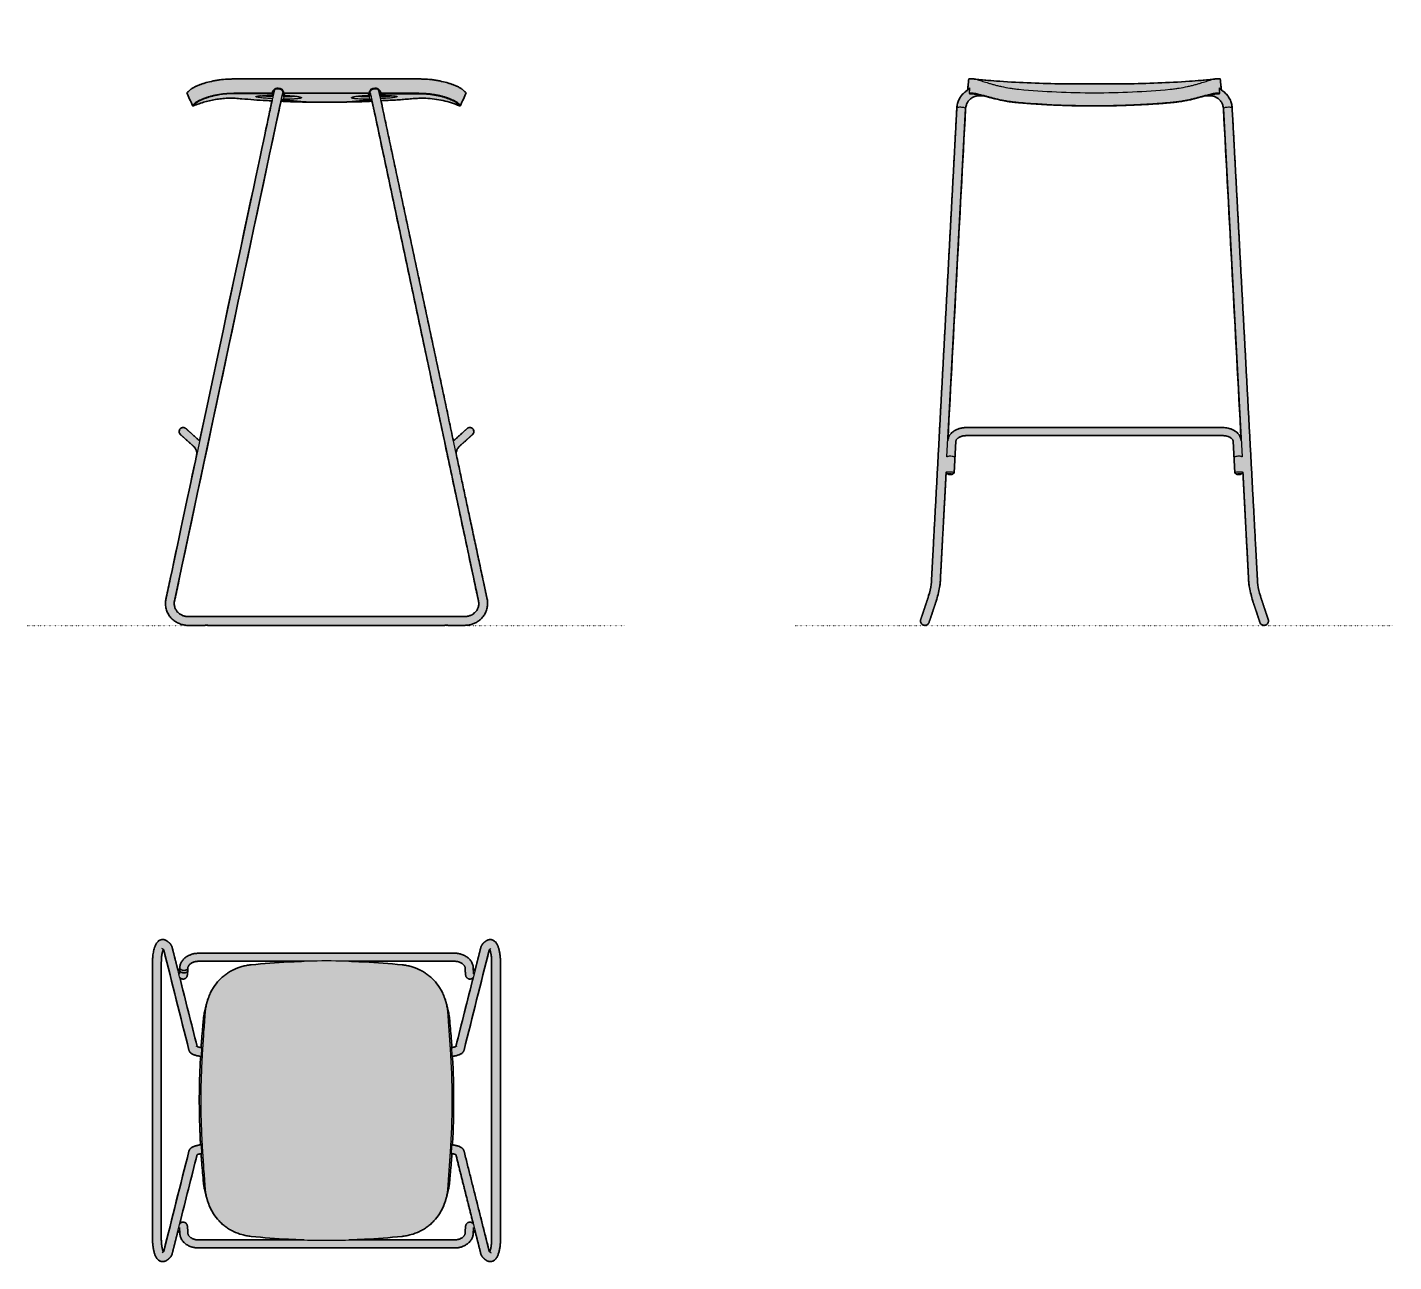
# Model space of a CAD drawing. Header units: millimetres. Extents: x 0 to 1859, y -866 to 814.
import ezdxf

# ---------------------------------------------------------------- set-up
doc = ezdxf.new("R2010")
doc.units = ezdxf.units.MM
doc.linetypes.add('Dots', pattern=[1, 0, -1])
doc.layers.add('Blocks', color=7, linetype='Continuous')
doc.layers.add('Blocks$Fill', color=7, linetype='Continuous', true_color=0xffffff)
for name, color, linetype, lineweight, true_color in [('Blocks$Inner', 7, 'Continuous', 25, 0x007f00), ('Blocks$Outline', 7, 'Continuous', 35, 0xff3f3f), ('Groud', 7, 'Dots', 25, 0x243775)]:
    doc.layers.add(name, color=color, linetype=linetype, lineweight=lineweight, true_color=true_color)

# ---------------------------------------------------------------- blocks, each defined once
blk = doc.blocks.new('Just Barstool High Top')
at = {"layer": 'Blocks$Fill'}
h = blk.add_hatch(color=256, dxfattribs=at)
h.paths.add_polyline_path([(226.6, 146.5), (226.7, 146.3), (226.8, 146.2), (226.8, 146.1), (226.9, 146), (227, 145.9), (227.1, 145.8), (227.2, 145.7), (227.2, 145.7), (227.3, 145.6), (227.4, 145.5), (227.5, 145.4), (227.6, 145.3), (227.7, 145.2), (227.8, 145.1), (228, 145), (228.1, 144.9), (228.2, 144.9), (228.3, 144.8), (228.4, 144.7), (228.6, 144.6), (228.7, 144.5), (228.9, 144.5), (229, 144.4), (229.1, 144.3), (229.3, 144.3), (229.4, 144.2), (229.6, 144.2), (229.8, 144.1), (229.9, 144.1), (230.1, 144), (230.2, 144), (230.4, 144), (230.6, 144), (230.7, 143.9), (230.9, 143.9), (231, 143.9), (231.2, 143.9), (231.4, 143.9), (231.5, 143.9), (231.7, 143.9), (231.9, 143.9), (232, 144), (232.2, 144), (232.4, 144), (232.5, 144.1), (232.7, 144.1), (232.9, 144.1), (233, 144.2), (233.2, 144.2), (233.3, 144.3), (233.5, 144.4), (233.6, 144.4), (233.8, 144.5), (233.9, 144.6), (234.1, 144.7), (234.2, 144.7), (234.4, 144.8), (234.5, 144.9), (234.6, 145), (234.7, 145.1), (234.8, 145.2), (235, 145.3), (235.1, 145.4), (235.2, 145.5), (235.3, 145.6), (235.4, 145.7), (235.5, 145.8), (235.5, 145.9), (235.6, 146), (235.7, 146.1), (235.8, 146.2), (235.9, 146.3), (235.9, 146.4), (236, 146.5), (236.1, 146.6), (236.1, 146.7), (236.2, 146.8), (236.2, 146.9), (236.3, 147.1), (236.4, 147.2), (236.5, 147.4), (236.6, 147.6), (236.6, 147.8), (236.7, 147.9), (236.7, 148.1), (236.8, 148.3), (236.8, 148.5), (236.9, 148.7), (236.9, 148.9), (237, 149.1), (237.1, 149.6), (237.1, 150), (237.2, 150.5), (237.3, 151.6), (237.5, 154.3), (237.6, 155.8), (237.6, 155.8), (237.4, 154.9), (236.8, 154.1), (236, 153.3), (234.8, 152.8), (233.5, 152.4), (232.1, 152.4), (230.7, 152.5), (229.3, 152.9), (228.2, 153.5), (227.3, 154.3), (226.8, 155.2), (226.6, 156.2), (226.6, 156.3), (226.6, 156.3), (226.6, 156.3), (226.6, 156.3), (226.6, 156.3), (226.6, 156.3), (226.6, 156.3), (226.6, 156.3), (226.6, 156.3), (226.6, 156.3), (226.6, 156.3), (226.6, 156.3), (226.6, 156.3), (226.6, 156.3), (226.7, 158.6), (226.6, 158.5), (226.5, 158.5), (226.4, 158.4), (226.3, 158.3), (226.2, 158.2), (226.1, 158.1), (226, 158), (225.9, 157.9), (225.8, 157.8), (225.7, 157.7), (225.6, 157.6), (225.5, 157.4), (225.4, 157.3), (225.4, 157.2), (225.3, 157.1), (225.2, 157), (225.1, 156.9), (225.1, 156.7), (225, 156.6), (224.9, 156.5), (224.9, 156.3), (224.8, 156.2), (224.8, 156.1), (224.7, 156), (224.7, 155.8), (224.7, 155.7), (224.6, 155.5), (224.6, 155.4), (224.6, 155.3), (224.5, 155.1), (224.5, 155), (224.5, 154.9), (216.4, 186.9), (216.4, 187), (216.4, 187.1), (216.3, 187.2), (216.3, 187.3), (216.2, 187.6), (216.2, 187.7), (216.2, 187.8), (216.1, 187.9), (216.1, 188.1), (216, 188.3), (215.9, 188.5), (215.8, 188.7), (215.7, 189), (215.6, 189.2), (215.5, 189.4), (215.2, 189.8), (215, 190.2), (214.7, 190.6), (214.5, 191), (214.3, 191.2), (214.2, 191.4), (214, 191.6), (213.9, 191.8), (213.5, 192.1), (213.2, 192.5), (212.8, 192.9), (212.4, 193.3), (212, 193.7), (211.6, 194), (211.1, 194.4), (210.6, 194.8), (210.4, 194.9), (210.1, 195.1), (209.9, 195.3), (209.2, 195.7), (209.1, 195.8), (209.1, 195.8), (209.1, 195.8), (208.3, 196.3), (208.3, 196.3), (207.5, 196.8), (207.3, 196.9), (207.1, 197), (206.9, 197), (206.7, 197.1), (206.5, 197.2), (206.3, 197.3), (206.1, 197.3), (205.9, 197.4), (205.7, 197.5), (205.5, 197.5), (205.3, 197.6), (205.1, 197.6), (204.9, 197.6), (204.7, 197.6), (204.5, 197.7), (204.3, 197.7), (204.1, 197.7), (203.9, 197.7), (203.7, 197.7), (203.5, 197.7), (203.4, 197.7), (203.2, 197.7), (203, 197.7), (202.8, 197.7), (202.7, 197.7), (202.5, 197.7), (202.3, 197.6), (202.1, 197.6), (202, 197.6), (201.8, 197.5), (201.7, 197.5), (201.5, 197.5), (201.4, 197.4), (201.2, 197.4), (200.9, 197.3), (200.6, 197.2), (200.3, 197.1), (200, 197), (199.7, 196.8), (199.5, 196.7), (199.3, 196.6), (199.1, 196.5), (198.8, 196.3), (198.6, 196.2), (198.4, 196), (198.2, 195.9), (198, 195.7), (197.7, 195.6), (197.5, 195.4), (197.3, 195.2), (197.1, 195), (196.9, 194.8), (196.7, 194.6), (196.5, 194.4), (196.3, 194.2), (196.1, 194), (196, 193.8), (195.8, 193.6), (195.7, 193.4), (195.4, 193), (195.1, 192.6), (194.8, 192.2), (194.6, 191.7), (194.3, 191.3), (194.1, 190.9), (193.9, 190.4), (193.6, 189.9), (193.4, 189.4), (193.2, 188.9), (193, 188.4), (192.8, 187.9), (192.4, 186.7), (192.1, 186), (191.9, 185.2), (191.7, 184.5), (191.5, 183.7), (191.1, 182.1), (190.8, 180.6), (190.5, 178.7), (190.2, 176.7), (190, 174.4), (189.9, 173.3), (189.8, 172.1), (189.7, 169.4), (189.6, 166.7), (189.6, -209.5), (189.7, -212.6), (189.7, -213.8), (189.9, -215.8), (190, -217.9), (190.3, -220), (190.6, -222.2), (190.8, -223.2), (191, -224.3), (191.2, -225.3), (191.5, -226.4), (191.7, -227.4), (192, -228.3), (192.3, -229.3), (192.6, -230.2), (193, -231.1), (193.3, -232), (193.5, -232.5), (193.7, -232.9), (193.9, -233.3), (194.1, -233.7), (194.4, -234.1), (194.6, -234.5), (194.8, -234.9), (195.1, -235.3), (195.3, -235.7), (195.6, -236), (195.8, -236.4), (196.1, -236.8), (196.4, -237.1), (196.7, -237.4), (196.8, -237.5), (197, -237.7), (197.1, -237.8), (197.3, -238), (197.4, -238.1), (197.6, -238.3), (197.8, -238.4), (197.9, -238.5), (198.1, -238.6), (198.2, -238.8), (198.4, -238.9), (198.6, -239), (198.7, -239.1), (198.9, -239.2), (199.1, -239.3), (199.2, -239.4), (199.4, -239.5), (199.6, -239.6), (199.8, -239.7), (199.9, -239.8), (200.1, -239.8), (200.3, -239.9), (200.5, -240), (200.7, -240), (200.9, -240.1), (201, -240.2), (201.2, -240.2), (201.4, -240.3), (201.6, -240.3), (201.8, -240.4), (202, -240.4), (202.2, -240.4), (202.4, -240.5), (202.6, -240.5), (202.8, -240.5), (203, -240.5), (203.2, -240.5), (203.4, -240.5), (203.6, -240.5), (203.8, -240.5), (204, -240.5), (204.2, -240.5), (204.4, -240.5), (204.6, -240.5), (204.8, -240.4), (205, -240.4), (205.2, -240.4), (205.4, -240.3), (205.6, -240.3), (205.8, -240.2), (206, -240.1), (206.2, -240.1), (206.5, -240), (206.7, -239.9), (206.9, -239.9), (207.1, -239.8), (207.3, -239.7), (207.5, -239.6), (207.6, -239.5), (207.7, -239.5), (207.8, -239.4), (207.8, -239.4), (208, -239.3), (208.1, -239.2), (208.1, -239.2), (208.2, -239.1), (208.3, -239.1), (209.1, -238.6), (209.1, -238.6), (209.2, -238.5), (210, -238), (210.2, -237.8), (210.7, -237.5), (211.1, -237.2), (211.5, -236.9), (211.9, -236.5), (212.3, -236.2), (212.7, -235.8), (213, -235.5), (213.4, -235.1), (213.7, -234.7), (214, -234.4), (214.3, -234), (214.6, -233.6), (214.8, -233.2), (215.1, -232.8), (215.3, -232.4), (215.5, -232.1), (215.6, -231.9), (215.7, -231.7), (215.8, -231.5), (215.9, -231.3), (216, -231.1), (216.1, -230.8), (216.1, -230.7), (216.2, -230.5), (216.3, -230.2), (216.3, -230.1), (216.4, -229.9), (216.4, -229.8), (216.4, -229.7), (224.5, -197.7), (224.5, -197.8), (224.5, -197.9), (224.6, -198.1), (224.6, -198.2), (224.6, -198.3), (224.7, -198.5), (224.7, -198.6), (224.7, -198.7), (224.8, -198.9), (224.8, -199), (224.9, -199.1), (224.9, -199.3), (225, -199.4), (225.1, -199.5), (225.1, -199.6), (225.2, -199.8), (225.3, -199.9), (225.4, -200), (225.4, -200.1), (225.5, -200.2), (225.6, -200.4), (225.7, -200.5), (225.8, -200.6), (225.9, -200.7), (226, -200.8), (226.1, -200.9), (226.2, -201), (226.3, -201.1), (226.4, -201.2), (226.5, -201.2), (226.6, -201.3), (226.7, -201.4), (226.7, -202.3), (226.9, -203.5), (226.9, -204), (227, -204.3), (227, -204.6), (227.1, -204.9), (227.1, -205.2), (227.2, -205.5), (227.3, -205.7), (227.3, -206), (227.4, -206.3), (227.6, -206.9), (227.8, -207.5), (228.1, -208), (228.3, -208.6), (228.6, -209.2), (228.8, -209.7), (229.1, -210.2), (229.4, -210.7), (229.7, -211.1), (230, -211.6), (230.4, -212.1), (230.7, -212.5), (231.1, -213), (231.5, -213.4), (231.9, -213.9), (232.3, -214.3), (232.7, -214.7), (233.2, -215.1), (233.6, -215.5), (234.1, -215.9), (234.6, -216.3), (235, -216.6), (235.5, -217), (236.1, -217.3), (236.6, -217.7), (237.1, -218), (237.6, -218.3), (238.2, -218.6), (238.8, -218.9), (239.3, -219.1), (239.9, -219.4), (240.4, -219.6), (241, -219.9), (241.6, -220.1), (242.2, -220.3), (242.8, -220.5), (243.4, -220.6), (243.9, -220.8), (244.5, -220.9), (245, -221.1), (245.6, -221.2), (246.6, -221.4), (247.5, -221.5), (248.3, -221.7), (249.1, -221.7), (250.1, -221.8), (250.6, -221.9), (251.1, -221.9), (252.2, -221.9), (600.4, -221.9), (602.6, -221.8), (603.3, -221.8), (603.9, -221.7), (604.4, -221.6), (605.4, -221.5), (606.4, -221.3), (607.4, -221.1), (608.3, -220.9), (608.8, -220.8), (609.4, -220.6), (609.9, -220.5), (610.4, -220.3), (610.9, -220.1), (611.4, -219.9), (611.9, -219.7), (612.4, -219.5), (612.9, -219.3), (613.5, -219.1), (614, -218.8), (614.5, -218.6), (615, -218.3), (615.4, -218), (615.9, -217.7), (616.4, -217.4), (616.9, -217.1), (617.3, -216.8), (617.8, -216.5), (618.3, -216.1), (618.7, -215.8), (619.1, -215.4), (619.5, -215), (620, -214.7), (620.4, -214.3), (620.7, -213.9), (621.1, -213.4), (621.5, -213), (621.9, -212.6), (622.2, -212.2), (622.5, -211.7), (622.8, -211.3), (623.1, -210.8), (623.4, -210.3), (623.7, -209.8), (624, -209.3), (624.2, -208.9), (624.4, -208.3), (624.7, -207.8), (624.9, -207.3), (625, -206.8), (625.2, -206.3), (625.3, -205.7), (625.5, -205.2), (625.6, -204.7), (625.7, -204.4), (625.7, -204.1), (625.7, -203.8), (625.8, -203.6), (625.8, -203.3), (625.8, -202.6), (625.9, -202.5), (625.9, -202.4), (625.9, -202.3), (625.9, -201.4), (626, -201.3), (626.1, -201.2), (626.2, -201.2), (626.3, -201.1), (626.5, -201), (626.6, -200.9), (626.6, -200.8), (626.7, -200.7), (626.8, -200.6), (626.9, -200.5), (627, -200.4), (627.1, -200.2), (627.2, -200.1), (627.3, -200), (627.3, -199.9), (627.4, -199.8), (627.5, -199.6), (627.6, -199.5), (627.6, -199.4), (627.7, -199.3), (627.7, -199.1), (627.8, -199), (627.8, -198.9), (627.9, -198.7), (627.9, -198.6), (628, -198.5), (628, -198.3), (628, -198.2), (628.1, -198.1), (628.1, -197.9), (628.1, -197.8), (628.1, -197.7), (636.2, -229.7), (636.2, -229.8), (636.2, -229.9), (636.3, -230), (636.3, -230.1), (636.4, -230.2), (636.4, -230.4), (636.4, -230.5), (636.5, -230.6), (636.5, -230.7), (636.5, -230.8), (636.6, -231.1), (636.7, -231.3), (636.8, -231.5), (636.9, -231.7), (637, -232), (637.2, -232.2), (637.4, -232.6), (637.6, -233), (637.9, -233.4), (638.1, -233.8), (638.3, -234), (638.5, -234.2), (638.6, -234.4), (638.8, -234.5), (639.1, -234.9), (639.4, -235.3), (639.8, -235.7), (640.2, -236.1), (640.6, -236.4), (641.1, -236.8), (641.5, -237.2), (642, -237.5), (642.2, -237.7), (642.5, -237.9), (642.7, -238.1), (643.4, -238.5), (643.5, -238.6), (643.5, -238.6), (643.6, -238.6), (644.3, -239.1), (644.4, -239.1), (644.5, -239.2), (645, -239.5), (645.3, -239.6), (645.4, -239.7), (645.5, -239.8), (645.7, -239.8), (645.9, -239.9), (646.1, -240), (646.3, -240), (646.4, -240.1), (646.6, -240.2), (646.8, -240.2), (647, -240.3), (647.2, -240.3), (647.4, -240.4), (647.6, -240.4), (647.8, -240.4), (648, -240.5), (648.2, -240.5), (648.4, -240.5), (648.6, -240.5), (648.8, -240.5), (649, -240.5), (649.2, -240.5), (649.4, -240.5), (649.6, -240.5), (649.8, -240.5), (650, -240.5), (650.2, -240.5), (650.4, -240.4), (650.6, -240.4), (650.8, -240.4), (651, -240.3), (651.2, -240.3), (651.4, -240.2), (651.6, -240.1), (651.8, -240.1), (652, -240), (652.2, -239.9), (652.4, -239.8), (652.6, -239.8), (652.8, -239.7), (653, -239.6), (653.2, -239.5), (653.4, -239.4), (653.6, -239.3), (653.8, -239.2), (654, -239.1), (654.1, -238.9), (654.3, -238.8), (654.5, -238.7), (654.6, -238.6), (654.8, -238.5), (654.9, -238.3), (655.1, -238.2), (655.3, -238), (655.4, -237.9), (655.6, -237.7), (655.8, -237.6), (656.1, -237.3), (656.2, -237.1), (656.4, -236.9), (656.5, -236.7), (656.7, -236.5), (657, -236.2), (657.3, -235.8), (657.5, -235.3), (657.8, -234.9), (658.1, -234.5), (658.3, -234), (658.6, -233.5), (658.8, -233.1), (659, -232.6), (659.3, -232.1), (659.5, -231.6), (659.7, -231.1), (660, -230.1), (660.4, -229.1), (660.7, -228), (661, -226.9), (661.3, -225.8), (661.5, -224.6), (661.8, -223.4), (662, -222.3), (662.2, -221.1), (662.5, -218.7), (662.7, -216.1), (662.9, -214.2), (662.9, -212.5), (663, -209.5), (663, 166.7), (662.9, 169.8), (662.9, 171), (662.8, 173.1), (662.6, 175.1), (662.3, 177.2), (662, 179.4), (661.8, 180.5), (661.6, 181.5), (661.4, 182.5), (661.2, 183.6), (660.9, 184.6), (660.6, 185.6), (660.3, 186.5), (660, 187.4), (659.7, 188.4), (659.3, 189.2), (659.1, 189.7), (658.9, 190.1), (658.7, 190.5), (658.5, 190.9), (658.3, 191.3), (658, 191.7), (657.8, 192.1), (657.6, 192.5), (657.3, 192.9), (657.1, 193.3), (656.8, 193.6), (656.5, 194), (656.2, 194.3), (655.9, 194.6), (655.8, 194.8), (655.6, 194.9), (655.5, 195.1), (655.3, 195.2), (655.2, 195.3), (655, 195.5), (654.9, 195.6), (654.7, 195.7), (654.6, 195.8), (654.4, 196), (654.2, 196.1), (654.1, 196.2), (653.9, 196.3), (653.7, 196.4), (653.6, 196.5), (653.4, 196.6), (653.2, 196.7), (653, 196.8), (652.9, 196.9), (652.7, 197), (652.5, 197), (652.3, 197.1), (652.1, 197.2), (652, 197.2), (651.8, 197.3), (651.6, 197.4), (651.4, 197.4), (651.2, 197.5), (651, 197.5), (650.8, 197.6), (650.6, 197.6), (650.4, 197.6), (650.2, 197.7), (650, 197.7), (649.8, 197.7), (649.6, 197.7), (649.4, 197.7), (649.2, 197.7), (649, 197.7), (648.8, 197.7), (648.6, 197.7), (648.4, 197.7), (648.2, 197.7), (648, 197.7), (647.8, 197.6), (647.6, 197.6), (647.4, 197.6), (647.2, 197.5), (647, 197.5), (646.8, 197.4), (646.6, 197.4), (646.4, 197.3), (646.2, 197.2), (646, 197.1), (645.8, 197.1), (645.6, 197), (645.4, 196.9), (645.2, 196.8), (645.1, 196.7), (645, 196.7), (644.9, 196.6), (644.8, 196.6), (644.7, 196.5), (644.6, 196.5), (644.5, 196.4), (644.4, 196.3), (644.3, 196.3), (643.6, 195.8), (643.5, 195.8), (643.4, 195.7), (642.6, 195.2), (642.4, 195), (642, 194.7), (641.5, 194.4), (641.1, 194.1), (640.7, 193.7), (640.3, 193.4), (640, 193), (639.6, 192.7), (639.3, 192.3), (638.9, 192), (638.6, 191.6), (638.3, 191.2), (638.1, 190.8), (637.8, 190.4), (637.5, 190.1), (637.3, 189.7), (637.1, 189.3), (637, 189.1), (636.9, 188.9), (636.8, 188.7), (636.7, 188.5), (636.6, 188.3), (636.6, 188.1), (636.5, 187.9), (636.5, 187.7), (636.4, 187.4), (636.3, 187.3), (636.3, 187.1), (636.2, 187), (636.2, 186.9), (628.1, 154.9), (628.1, 155), (628.1, 155.1), (628.1, 155.3), (628, 155.4), (628, 155.5), (628, 155.7), (627.9, 155.8), (627.9, 156), (627.8, 156.1), (627.8, 156.2), (627.7, 156.3), (627.7, 156.5), (627.6, 156.6), (627.6, 156.7), (627.5, 156.9), (627.4, 157), (627.3, 157.1), (627.3, 157.2), (627.2, 157.3), (627.1, 157.4), (627, 157.6), (626.9, 157.7), (626.8, 157.8), (626.7, 157.9), (626.6, 158), (626.6, 158.1), (626.5, 158.2), (626.3, 158.3), (626.2, 158.4), (626.1, 158.5), (626, 158.5), (625.9, 158.6), (625.9, 159.5), (625.8, 160.7), (625.7, 161.2), (625.7, 161.5), (625.6, 161.8), (625.6, 162.1), (625.5, 162.4), (625.4, 162.7), (625.4, 163), (625.3, 163.2), (625.2, 163.5), (625, 164.1), (624.8, 164.7), (624.6, 165.3), (624.3, 165.8), (624.1, 166.4), (623.8, 166.9), (623.5, 167.4), (623.2, 167.9), (622.9, 168.3), (622.6, 168.8), (622.3, 169.3), (621.9, 169.7), (621.5, 170.2), (621.1, 170.6), (620.7, 171.1), (620.3, 171.5), (619.9, 171.9), (619.5, 172.3), (619, 172.7), (618.5, 173.1), (618.1, 173.5), (617.6, 173.8), (617.1, 174.2), (616.6, 174.5), (616, 174.9), (615.5, 175.2), (615, 175.5), (614.4, 175.8), (613.9, 176.1), (613.3, 176.3), (612.7, 176.6), (612.2, 176.8), (611.6, 177.1), (611, 177.3), (610.4, 177.5), (609.9, 177.7), (609.3, 177.8), (608.7, 178), (608.2, 178.2), (607.6, 178.3), (607, 178.4), (606.1, 178.6), (605.1, 178.8), (604.3, 178.9), (603.5, 179), (602.5, 179), (602, 179.1), (601.5, 179.1), (600.4, 179.1), (252.2, 179.1), (250.1, 179), (249.4, 179), (248.8, 178.9), (248.2, 178.9), (247.2, 178.7), (246.3, 178.5), (245.3, 178.3), (244.3, 178.1), (243.8, 178), (243.3, 177.8), (242.8, 177.7), (242.3, 177.5), (241.7, 177.3), (241.2, 177.1), (240.7, 176.9), (240.2, 176.7), (239.7, 176.5), (239.2, 176.3), (238.7, 176), (238.2, 175.8), (237.7, 175.5), (237.2, 175.2), (236.7, 174.9), (236.2, 174.6), (235.7, 174.3), (235.3, 174), (234.8, 173.7), (234.4, 173.3), (233.9, 173), (233.5, 172.6), (233.1, 172.2), (232.7, 171.9), (232.3, 171.5), (231.9, 171.1), (231.5, 170.7), (231.1, 170.2), (230.8, 169.8), (230.4, 169.4), (230.1, 168.9), (229.8, 168.5), (229.5, 168), (229.2, 167.5), (228.9, 167), (228.7, 166.6), (228.4, 166.1), (228.2, 165.6), (228, 165.1), (227.8, 164.5), (227.6, 164), (227.4, 163.5), (227.3, 163), (227.1, 162.4), (227, 161.9), (227, 161.6), (226.9, 161.3), (226.9, 161.1), (226.8, 160.8), (226.8, 160.5), (226.8, 159.8), (226.8, 159.7), (226.8, 159.6), (226.7, 159.5), (226.7, 159.4), (226.9, 158.5), (227.5, 157.6), (228.4, 156.8), (229.5, 156.2), (230.8, 155.8), (232.2, 155.6), (233.7, 155.7), (235, 156), (236.1, 156.6), (237, 157.3), (237.6, 158.2), (237.7, 159), (237.8, 159.5), (237.8, 159.7), (237.8, 159.9), (237.9, 160), (237.9, 160.1), (237.9, 160.3), (238, 160.4), (238, 160.5), (238.1, 160.7), (238.1, 160.8), (238.2, 161), (238.2, 161.1), (238.3, 161.3), (238.4, 161.4), (238.4, 161.5), (238.5, 161.7), (238.6, 161.8), (238.7, 161.9), (238.7, 162.1), (238.8, 162.2), (238.9, 162.3), (239, 162.5), (239.1, 162.6), (239.2, 162.7), (239.3, 162.9), (239.4, 163), (239.5, 163.1), (239.6, 163.2), (239.9, 163.5), (240.1, 163.7), (240.4, 164), (240.6, 164.2), (240.9, 164.5), (241.2, 164.7), (241.5, 164.9), (241.8, 165.2), (242.2, 165.4), (242.5, 165.6), (242.8, 165.8), (243.2, 166), (243.6, 166.2), (243.9, 166.4), (244.3, 166.5), (244.7, 166.7), (245.1, 166.8), (245.5, 167), (245.9, 167.1), (246.3, 167.2), (246.7, 167.4), (247.1, 167.5), (247.5, 167.6), (247.9, 167.7), (248.6, 167.8), (249.2, 167.9), (249.8, 168), (250.1, 168), (250.4, 168), (250.9, 168.1), (252.2, 168.1), (394.7, 168.1), (374.8, 167.3), (349.1, 165.6), (323.6, 163.3), (322, 163.1), (320.4, 162.9), (318.9, 162.7), (317.4, 162.4), (315.8, 162.1), (314.3, 161.8), (312.8, 161.4), (311.3, 161), (309.9, 160.6), (308.4, 160.1), (306.9, 159.6), (305.5, 159.1), (304, 158.5), (302.6, 157.9), (301.2, 157.3), (299.8, 156.7), (298.4, 156), (297.1, 155.3), (295.7, 154.5), (294.4, 153.8), (293.1, 153), (291.8, 152.1), (290.5, 151.3), (289.3, 150.4), (288.1, 149.5), (286.9, 148.5), (285.7, 147.6), (284.5, 146.6), (283.4, 145.6), (282.3, 144.5), (281.2, 143.4), (280.1, 142.3), (279.1, 141.2), (278.1, 140), (277.1, 138.8), (276.1, 137.6), (275.2, 136.4), (274.3, 135.2), (273.5, 133.9), (272.6, 132.6), (271.8, 131.3), (271, 130), (270.3, 128.7), (269.5, 127.3), (268.8, 125.9), (268.2, 124.5), (267.5, 123.1), (266.9, 121.7), (266.1, 119.6), (265.3, 117.4), (264.6, 115.3), (263.9, 112.9), (262.1, 107), (261.1, 103), (260.6, 101), (260.4, 100), (260.2, 99), (259.9, 97.5), (259, 90.6), (258.7, 87.2), (255.8, 52.5), (255.8, 52.5), (255.8, 52.4), (255.8, 52.4), (255.8, 52.4), (255.8, 52.3), (255.8, 52.3), (255.9, 52.3), (255.9, 52.3), (255.9, 52.2), (255.9, 52.2), (255.9, 52.2), (255.9, 52.1), (255.9, 52.1), (255.9, 52.1), (255.9, 52.1), (255.9, 52), (256.1, 51.4), (256.1, 51.1), (256.1, 50.7), (254.9, 50.9), (254.2, 51.1), (252.9, 51.3), (252.3, 51.5), (251.8, 51.6), (251.3, 51.8), (250.9, 51.9), (250.6, 52), (250.4, 52.1)], flags=0)
h.paths.add_polyline_path([(255.1, 37.3), (255.1, 37.3), (255.1, 37.3), (255.1, 37.3), (255.1, 37.3), (255, 37.2), (255, 37.2), (255, 37.2), (255, 37.2), (255, 37.2), (255, 37.2), (255, 37.1), (255, 37.1), (255, 37.1), (255, 37.1), (254.9, 37.1), (254.9, 37), (254.9, 37), (254.9, 37), (254.9, 37), (254.9, 37), (254.9, 37), (254.9, 36.9), (254.9, 36.9), (254.9, 36.9), (254.9, 36.9), (254.9, 36.9), (254.9, 36.8), (254.9, 36.8), (254.9, 36.8), (254.9, 36.8), (254.9, 36.8), (254.9, 36.7), (254.7, 33.4), (253.5, 0), (253.4, -34.5), (254.5, -72), (254.9, -79.5), (254.9, -79.6), (254.9, -79.6), (254.9, -79.6), (254.9, -79.6), (254.9, -79.6), (254.9, -79.6), (255, -79.6), (255, -79.7), (255, -79.7), (255, -79.7), (255, -79.8), (255, -79.8), (255.1, -79.9), (255.1, -80), (255.1, -80.1), (255.2, -80.2), (255.2, -80.3), (255.2, -80.4), (255.3, -80.8), (255.4, -81.1), (255.4, -81.5), (253.5, -81.8), (251.6, -82.1), (250.7, -82.3), (249.8, -82.5), (249, -82.7), (248.1, -83), (247.3, -83.2), (246.6, -83.5), (245.8, -83.8), (245.4, -83.9), (245.1, -84.1), (244.7, -84.3), (244.3, -84.4), (244, -84.6), (243.6, -84.8), (243.3, -85), (242.9, -85.2), (242.6, -85.4), (242.4, -85.5), (242.3, -85.7), (242, -85.9), (241.9, -86), (241.7, -86.1), (241.6, -86.2), (241.5, -86.3), (241.3, -86.5), (241.2, -86.6), (241.1, -86.7), (241, -86.8), (240.9, -87), (240.8, -87.1), (240.7, -87.2), (240.5, -87.4), (240.4, -87.5), (240.3, -87.6), (240.3, -87.8), (240.2, -87.9), (240.1, -88), (240, -88.2), (239.8, -88.5), (239.7, -88.8), (239.6, -88.9), (239.5, -89.1), (239.4, -89.3), (239.4, -89.3), (239.4, -89.4), (239.3, -89.5), (239.3, -89.6), (239.3, -89.7), (239.3, -89.8), (239.2, -89.8), (239.2, -89.9), (239.2, -90), (239.2, -90.1), (239.2, -90.1), (204.8, -226.6), (204.8, -226.6), (204.8, -226.6), (204.8, -226.7), (204.7, -226.7), (204.7, -226.8), (204.6, -226.9), (204.5, -227), (204.4, -227.1), (204.3, -227.2), (204.2, -226.9), (204.2, -226.8), (204, -226.5), (203.8, -225.9), (203.6, -225.2), (203.4, -224.5), (203.2, -223.7), (203, -222.9), (202.8, -222), (202.6, -221.1), (202.5, -220.2), (202.3, -219.2), (202, -217.2), (201.8, -215.1), (201.7, -213.5), (201.7, -212), (201.6, -209.5), (201.6, 166.7), (201.7, 169), (201.8, 171.2), (201.9, 173), (202.1, 174.8), (202.3, 176.2), (202.5, 177.6), (202.7, 178.6), (202.9, 179.5), (203, 180.4), (203.2, 181.2), (203.4, 181.9), (203.7, 182.6), (203.9, 183.3), (204, 183.6), (204.1, 183.9), (204.2, 184.1), (204.3, 184.4), (204.4, 184.3), (204.5, 184.2), (204.6, 184.1), (204.6, 184.1), (204.7, 184), (204.7, 183.9), (204.8, 183.9), (204.8, 183.8), (239.2, 47.3), (239.2, 47.3), (239.2, 47.3), (239.2, 47.2), (239.4, 46.6), (239.4, 46.5), (239.5, 46.5), (239.5, 46.4), (239.5, 46.3), (239.6, 46.2), (239.6, 46.1), (239.7, 46), (239.7, 45.8), (239.8, 45.7), (239.9, 45.5), (240, 45.4), (240.1, 45.2), (240.2, 45.1), (240.3, 44.9), (240.4, 44.8), (240.5, 44.7), (240.6, 44.5), (240.7, 44.4), (240.8, 44.3), (240.9, 44.1), (241, 44), (241.2, 43.9), (241.3, 43.7), (241.4, 43.6), (241.5, 43.5), (241.7, 43.4), (241.8, 43.3), (242, 43.1), (242.1, 43), (242.3, 42.9), (242.4, 42.8), (242.8, 42.5), (243.1, 42.3), (243.3, 42.2), (243.5, 42.1), (243.9, 41.9), (244.3, 41.6), (244.7, 41.4), (245.1, 41.3), (245.5, 41.1), (246, 40.9), (246.4, 40.8), (247.2, 40.5), (248, 40.2), (248.9, 40), (249.9, 39.7), (250.8, 39.5), (251.8, 39.3), (252.9, 39.1), (254, 38.9), (255.4, 38.7), (255.4, 38.3), (255.3, 38), (255.3, 37.8), (255.2, 37.6)], flags=0)
h.paths.add_polyline_path([(237.6, -198.6), (237.3, -194.7), (237.2, -193.7), (237.1, -192.8), (237.1, -192.4), (237, -192), (237, -191.8), (236.9, -191.5), (236.8, -191.3), (236.8, -191), (236.7, -190.9), (236.7, -190.7), (236.6, -190.5), (236.5, -190.3), (236.5, -190.2), (236.4, -190), (236.3, -189.9), (236.2, -189.7), (236.1, -189.5), (236, -189.3), (236, -189.3), (235.9, -189.2), (235.9, -189.1), (235.8, -189), (235.7, -188.9), (235.7, -188.8), (235.6, -188.7), (235.5, -188.6), (235.4, -188.5), (235.3, -188.4), (235.3, -188.4), (235.2, -188.3), (235.1, -188.2), (235, -188.1), (234.8, -188), (234.7, -187.9), (234.6, -187.8), (234.5, -187.7), (234.4, -187.6), (234.3, -187.6), (234.1, -187.5), (234, -187.4), (233.9, -187.3), (233.7, -187.3), (233.6, -187.2), (233.4, -187.1), (233.3, -187.1), (233.1, -187), (233, -187), (232.8, -186.9), (232.7, -186.9), (232.5, -186.8), (232.3, -186.8), (232.2, -186.8), (232, -186.8), (231.9, -186.7), (231.7, -186.7), (231.5, -186.7), (231.4, -186.7), (231.2, -186.7), (231, -186.7), (230.9, -186.7), (230.7, -186.7), (230.5, -186.8), (230.4, -186.8), (230.2, -186.8), (230.1, -186.8), (229.9, -186.9), (229.7, -186.9), (229.6, -187), (229.4, -187), (229.3, -187.1), (229.1, -187.1), (229, -187.2), (228.8, -187.3), (228.7, -187.4), (228.5, -187.4), (228.4, -187.5), (228.2, -187.6), (228.1, -187.7), (228, -187.8), (227.8, -187.9), (227.7, -188), (227.6, -188.1), (227.5, -188.2), (227.4, -188.3), (227.3, -188.4), (227.2, -188.5), (227.1, -188.6), (227, -188.7), (227, -188.8), (226.9, -188.9), (226.6, -189.3), (250.4, -94.9), (250.6, -94.8), (250.9, -94.7), (251.4, -94.5), (251.9, -94.4), (252.5, -94.2), (253.2, -94.1), (253.9, -93.9), (254.7, -93.8), (256.1, -93.5), (256.1, -93.7), (256.1, -94), (256.1, -94.4), (256, -94.6), (256, -94.7), (256, -94.8), (256, -94.9), (255.9, -95), (255.9, -95.1), (255.9, -95.1), (255.9, -95.1), (255.9, -95.2), (255.8, -95.3), (259, -133.4), (259.3, -135.8), (259.9, -140.3), (260.2, -141.8), (260.4, -142.8), (260.6, -143.8), (261.1, -145.8), (262.1, -149.8), (262.7, -151.8), (263.9, -155.7), (264.6, -158.1), (265.3, -160.2), (266.1, -162.3), (266.9, -164.5), (267.5, -165.9), (268.2, -167.3), (268.8, -168.7), (269.5, -170.1), (270.3, -171.5), (271, -172.8), (271.8, -174.1), (272.6, -175.4), (273.5, -176.7), (274.3, -178), (275.2, -179.2), (276.1, -180.4), (277.1, -181.6), (278.1, -182.8), (279.1, -184), (280.1, -185.1), (281.2, -186.2), (282.3, -187.3), (283.4, -188.3), (284.5, -189.4), (285.7, -190.4), (286.9, -191.3), (288.1, -192.3), (289.3, -193.2), (290.5, -194.1), (291.8, -194.9), (293.1, -195.8), (294.4, -196.6), (295.7, -197.3), (297.1, -198.1), (298.4, -198.8), (299.8, -199.5), (301.2, -200.1), (302.6, -200.7), (304, -201.3), (305.5, -201.9), (306.9, -202.4), (308.4, -202.9), (309.9, -203.4), (311.3, -203.8), (312.8, -204.2), (314.3, -204.6), (315.8, -204.9), (317.4, -205.2), (318.9, -205.5), (320.4, -205.7), (322, -205.9), (323.6, -206.1), (349.1, -208.4), (374.8, -210.1), (394.7, -210.9), (252.2, -210.9), (251.2, -210.9), (250.6, -210.8), (250.1, -210.8), (249.7, -210.7), (249.3, -210.7), (248.6, -210.6), (247.9, -210.4), (247.5, -210.4), (247.2, -210.3), (246.8, -210.2), (246.5, -210.1), (246.1, -210), (245.8, -209.9), (245.4, -209.7), (245.1, -209.6), (244.7, -209.5), (244.4, -209.3), (244, -209.2), (243.7, -209), (243.4, -208.9), (243, -208.7), (242.7, -208.5), (242.4, -208.3), (242.1, -208.1), (241.8, -207.9), (241.5, -207.7), (241.3, -207.5), (241, -207.3), (240.7, -207.1), (240.5, -206.9), (240.2, -206.7), (240, -206.4), (239.8, -206.2), (239.6, -206), (239.4, -205.7), (239.2, -205.5), (239, -205.3), (238.9, -205.1), (238.8, -205), (238.8, -204.9), (238.7, -204.8), (238.6, -204.6), (238.5, -204.5), (238.5, -204.4), (238.4, -204.3), (238.4, -204.1), (238.3, -204), (238.2, -203.9), (238.2, -203.8), (238.1, -203.6), (238.1, -203.5), (238, -203.4), (238, -203.2), (238, -203.1), (237.9, -203), (237.9, -202.8), (237.9, -202.7), (237.8, -202.6), (237.8, -202.5), (237.7, -201.8)], flags=0)
h.paths.add_polyline_path([(626, -189.3), (625.9, -189.1), (625.8, -189), (625.8, -188.9), (625.7, -188.8), (625.6, -188.7), (625.6, -188.6), (625.5, -188.5), (625.4, -188.4), (625.3, -188.4), (625.2, -188.3), (625.1, -188.2), (625, -188.1), (624.9, -188), (624.8, -187.9), (624.7, -187.8), (624.5, -187.7), (624.4, -187.6), (624.3, -187.6), (624.2, -187.5), (624, -187.4), (623.9, -187.3), (623.8, -187.3), (623.6, -187.2), (623.5, -187.1), (623.3, -187.1), (623.2, -187), (623, -187), (622.9, -186.9), (622.7, -186.9), (622.6, -186.8), (622.4, -186.8), (622.2, -186.8), (622.1, -186.8), (621.9, -186.7), (621.7, -186.7), (621.6, -186.7), (621.4, -186.7), (621.2, -186.7), (621.1, -186.7), (620.9, -186.7), (620.7, -186.7), (620.6, -186.8), (620.4, -186.8), (620.3, -186.8), (620.1, -186.8), (619.9, -186.9), (619.8, -186.9), (619.6, -187), (619.5, -187), (619.3, -187.1), (619.1, -187.1), (619, -187.2), (618.8, -187.3), (618.7, -187.4), (618.6, -187.4), (618.4, -187.5), (618.3, -187.6), (618.1, -187.7), (618, -187.8), (617.9, -187.9), (617.8, -188), (617.7, -188.1), (617.6, -188.2), (617.5, -188.3), (617.3, -188.4), (617.2, -188.5), (617.2, -188.6), (617.1, -188.7), (617, -188.8), (616.9, -188.9), (616.8, -189), (616.8, -189.1), (616.7, -189.2), (616.6, -189.3), (616.6, -189.4), (616.5, -189.5), (616.5, -189.6), (616.4, -189.7), (616.3, -189.9), (616.2, -190), (616.1, -190.2), (616.1, -190.4), (616, -190.6), (615.9, -190.7), (615.9, -190.9), (615.8, -191.1), (615.8, -191.3), (615.7, -191.5), (615.7, -191.7), (615.6, -191.9), (615.6, -192.3), (615.5, -192.8), (615.4, -193.2), (615.3, -194.4), (615.1, -197.1), (615, -198.6), (614.9, -201.8), (614.8, -202.3), (614.8, -202.5), (614.8, -202.6), (614.8, -202.8), (614.7, -202.9), (614.7, -203.1), (614.6, -203.2), (614.6, -203.3), (614.6, -203.5), (614.5, -203.6), (614.4, -203.8), (614.4, -203.9), (614.3, -204), (614.3, -204.2), (614.2, -204.3), (614.1, -204.4), (614, -204.6), (614, -204.7), (613.9, -204.9), (613.8, -205), (613.7, -205.1), (613.6, -205.3), (613.5, -205.4), (613.4, -205.5), (613.3, -205.6), (613.2, -205.8), (613.1, -205.9), (613, -206), (612.8, -206.3), (612.5, -206.5), (612.3, -206.8), (612, -207), (611.7, -207.3), (611.4, -207.5), (611.1, -207.7), (610.8, -208), (610.5, -208.2), (610.1, -208.4), (609.8, -208.6), (609.4, -208.8), (609.1, -209), (608.7, -209.1), (608.3, -209.3), (607.9, -209.5), (607.5, -209.6), (607.1, -209.8), (606.7, -209.9), (606.3, -210), (605.9, -210.2), (605.5, -210.3), (605.1, -210.4), (604.7, -210.5), (604.1, -210.6), (603.5, -210.7), (602.8, -210.8), (602.5, -210.8), (602.2, -210.8), (601.8, -210.8), (600.4, -210.9), (457.9, -210.9), (477.8, -210.1), (503.5, -208.4), (529.1, -206.1), (530.6, -205.9), (532.2, -205.7), (533.7, -205.5), (535.3, -205.2), (536.8, -204.9), (538.3, -204.6), (539.8, -204.2), (541.3, -203.8), (542.8, -203.4), (544.2, -202.9), (545.7, -202.4), (547.1, -201.9), (548.6, -201.3), (550, -200.7), (551.4, -200.1), (552.8, -199.5), (554.2, -198.8), (555.6, -198.1), (556.9, -197.3), (558.2, -196.6), (559.5, -195.8), (560.8, -194.9), (562.1, -194.1), (563.3, -193.2), (564.5, -192.3), (565.7, -191.3), (566.9, -190.4), (568.1, -189.4), (569.2, -188.3), (570.3, -187.3), (571.4, -186.2), (572.5, -185.1), (573.5, -184), (574.5, -182.8), (575.5, -181.6), (576.5, -180.4), (577.4, -179.2), (578.3, -178), (579.2, -176.7), (580, -175.4), (580.8, -174.1), (581.6, -172.8), (582.4, -171.5), (583.1, -170.1), (583.8, -168.7), (584.5, -167.3), (585.1, -165.9), (585.7, -164.5), (586.6, -162.3), (587.4, -160.2), (588.1, -158.1), (588.8, -155.7), (590.5, -149.8), (591.6, -145.8), (592.1, -143.8), (592.3, -142.8), (592.5, -141.8), (592.7, -140.3), (593.7, -133.4), (594, -130), (596.8, -95.3), (596.8, -95.2), (596.7, -95.2), (596.7, -95.2), (596.7, -95.1), (596.7, -95.1), (596.7, -95), (596.7, -94.9), (596.6, -94.8), (596.6, -94.7), (596.6, -94.5), (596.6, -94.4), (596.5, -94.1), (596.5, -93.7), (596.5, -93.5), (597.8, -93.7), (598.5, -93.9), (599.8, -94.1), (600.3, -94.3), (600.9, -94.4), (601.3, -94.6), (601.8, -94.7), (602, -94.8), (602.3, -94.9)], flags=0)
h.paths.add_polyline_path([(596.7, 52), (596.7, 52.1), (596.7, 52.1), (596.7, 52.1), (596.7, 52.1), (596.8, 52.2), (596.8, 52.2), (596.8, 52.2), (596.8, 52.3), (596.8, 52.3), (596.8, 52.3), (596.8, 52.3), (596.8, 52.4), (596.8, 52.4), (596.8, 52.4), (596.8, 52.5), (593.7, 90.6), (593.3, 93), (592.7, 97.5), (592.5, 99), (592.3, 100), (592.1, 101), (591.6, 103), (590.5, 107), (589.9, 109), (588.8, 112.9), (588.1, 115.3), (587.4, 117.4), (586.6, 119.6), (585.7, 121.7), (585.1, 123.1), (584.5, 124.5), (583.8, 125.9), (583.1, 127.3), (582.4, 128.7), (581.6, 130), (580.8, 131.3), (580, 132.6), (579.2, 133.9), (578.3, 135.2), (577.4, 136.4), (576.5, 137.6), (575.5, 138.8), (574.5, 140), (573.5, 141.2), (572.5, 142.3), (571.4, 143.4), (570.3, 144.5), (569.2, 145.6), (568.1, 146.6), (566.9, 147.6), (565.7, 148.5), (564.5, 149.5), (563.3, 150.4), (562.1, 151.3), (560.8, 152.1), (559.5, 153), (558.2, 153.8), (556.9, 154.5), (555.6, 155.3), (554.2, 156), (552.8, 156.7), (551.4, 157.3), (550, 157.9), (548.6, 158.5), (547.1, 159.1), (545.7, 159.6), (544.2, 160.1), (542.8, 160.6), (541.3, 161), (539.8, 161.4), (538.3, 161.8), (536.8, 162.1), (535.3, 162.4), (533.7, 162.7), (532.2, 162.9), (530.6, 163.1), (529.1, 163.3), (503.5, 165.6), (477.8, 167.3), (457.9, 168.1), (600.4, 168.1), (601.5, 168.1), (602, 168), (602.5, 168), (602.9, 168), (603.4, 167.9), (604.1, 167.8), (604.8, 167.6), (605.1, 167.6), (605.5, 167.5), (605.8, 167.4), (606.2, 167.3), (606.5, 167.2), (606.9, 167.1), (607.2, 167), (607.6, 166.8), (607.9, 166.7), (608.3, 166.5), (608.6, 166.4), (608.9, 166.2), (609.3, 166.1), (609.6, 165.9), (609.9, 165.7), (610.2, 165.5), (610.5, 165.3), (610.8, 165.2), (611.1, 165), (611.4, 164.7), (611.6, 164.5), (611.9, 164.3), (612.2, 164.1), (612.4, 163.9), (612.6, 163.6), (612.8, 163.4), (613.1, 163.2), (613.2, 163), (613.4, 162.7), (613.6, 162.5), (613.7, 162.3), (613.8, 162.2), (613.9, 162.1), (613.9, 162), (614, 161.9), (614.1, 161.7), (614.1, 161.6), (614.2, 161.5), (614.3, 161.4), (614.3, 161.2), (614.4, 161.1), (614.4, 161), (614.5, 160.8), (614.5, 160.7), (614.6, 160.6), (614.6, 160.4), (614.7, 160.3), (614.7, 160.2), (614.7, 160.1), (614.8, 159.9), (614.8, 159.8), (614.8, 159.7), (614.9, 159), (615, 155.8), (615.3, 152), (615.4, 150.9), (615.5, 150), (615.6, 149.6), (615.6, 149.2), (615.7, 149), (615.7, 148.7), (615.8, 148.5), (615.9, 148.2), (615.9, 148.1), (616, 147.9), (616, 147.7), (616.1, 147.5), (616.1, 147.4), (616.2, 147.2), (616.3, 147.1), (616.4, 146.9), (616.5, 146.7), (616.6, 146.6), (616.6, 146.5), (616.7, 146.4), (616.8, 146.3), (616.8, 146.2), (616.9, 146.1), (617, 146), (617, 145.9), (617.1, 145.8), (617.2, 145.7), (617.3, 145.7), (617.4, 145.6), (617.5, 145.5), (617.6, 145.4), (617.7, 145.3), (617.8, 145.2), (617.9, 145.1), (618, 145), (618.1, 144.9), (618.2, 144.9), (618.4, 144.8), (618.5, 144.7), (618.6, 144.6), (618.8, 144.5), (618.9, 144.5), (619, 144.4), (619.2, 144.3), (619.3, 144.3), (619.5, 144.2), (619.6, 144.2), (619.8, 144.1), (620, 144.1), (620.1, 144), (620.3, 144), (620.4, 144), (620.6, 144), (620.8, 143.9), (620.9, 143.9), (621.1, 143.9), (621.3, 143.9), (621.4, 143.9), (621.6, 143.9), (621.8, 143.9), (621.9, 143.9), (622.1, 144), (622.2, 144), (622.4, 144), (622.6, 144.1), (622.7, 144.1), (622.9, 144.1), (623.1, 144.2), (623.2, 144.2), (623.4, 144.3), (623.5, 144.4), (623.7, 144.4), (623.8, 144.5), (624, 144.6), (624.1, 144.7), (624.3, 144.7), (624.4, 144.8), (624.5, 144.9), (624.7, 145), (624.8, 145.1), (624.9, 145.2), (625, 145.3), (625.1, 145.4), (625.2, 145.5), (625.3, 145.6), (625.4, 145.7), (625.5, 145.8), (625.6, 145.9), (625.7, 146), (625.7, 146.1), (626, 146.5), (602.3, 52.1), (602, 52), (601.7, 51.9), (601.3, 51.7), (600.7, 51.6), (600.1, 51.4), (599.5, 51.3), (598.7, 51.1), (598, 51), (596.5, 50.7), (596.5, 50.9), (596.5, 51.4)], flags=0)
h.paths.add_polyline_path([(597.2, 38.7), (599.1, 39), (601, 39.3), (601.9, 39.5), (602.8, 39.7), (603.7, 40), (604.5, 40.2), (605.3, 40.4), (606.1, 40.7), (606.8, 41), (607.2, 41.1), (607.6, 41.3), (607.9, 41.5), (608.3, 41.6), (608.7, 41.8), (609, 42), (609.4, 42.2), (609.7, 42.4), (610, 42.6), (610.2, 42.8), (610.3, 42.9), (610.6, 43.1), (610.8, 43.2), (610.9, 43.3), (611, 43.4), (611.2, 43.6), (611.3, 43.7), (611.4, 43.8), (611.5, 43.9), (611.6, 44.1), (611.8, 44.2), (611.9, 44.3), (612, 44.4), (612.1, 44.6), (612.2, 44.7), (612.3, 44.8), (612.4, 45), (612.5, 45.1), (612.5, 45.3), (612.6, 45.4), (612.8, 45.7), (613, 46), (613, 46.2), (613.1, 46.3), (613.2, 46.5), (613.2, 46.6), (613.2, 46.6), (613.3, 46.7), (613.3, 46.8), (613.3, 46.9), (613.4, 47), (613.4, 47.1), (613.4, 47.2), (613.4, 47.2), (613.4, 47.3), (613.4, 47.3), (647.8, 183.8), (647.8, 183.8), (647.8, 183.8), (647.8, 183.9), (647.9, 183.9), (647.9, 184), (648, 184.1), (648.1, 184.2), (648.2, 184.3), (648.3, 184.4), (648.3, 184.4), (648.3, 184.3), (648.4, 184.3), (648.4, 184.2), (648.5, 184), (648.6, 183.7), (648.8, 183.1), (649, 182.5), (649.2, 181.7), (649.4, 181), (649.6, 180.1), (649.8, 179.3), (650, 178.3), (650.2, 177.4), (650.3, 176.4), (650.6, 174.4), (650.8, 172.3), (650.9, 170.7), (651, 169.2), (651, 166.7), (651, -209.5), (651, -212.2), (650.9, -213.2), (650.8, -215), (650.6, -216.7), (650.4, -218.5), (650.2, -220.2), (650, -221.1), (649.9, -221.9), (649.7, -222.7), (649.5, -223.4), (649.3, -224.2), (649.1, -224.8), (648.9, -225.5), (648.7, -226.1), (648.5, -226.6), (648.5, -226.9), (648.4, -227.1), (648.3, -227.2), (648.2, -227.1), (648.1, -227), (648.1, -226.9), (648, -226.9), (647.9, -226.8), (647.9, -226.7), (647.8, -226.7), (647.8, -226.6), (613.4, -90.1), (613.4, -90.1), (613.4, -90), (613.4, -90), (613.2, -89.4), (613.2, -89.3), (613.2, -89.2), (613.1, -89.2), (613.1, -89.1), (613.1, -89), (613, -88.9), (613, -88.8), (612.9, -88.6), (612.8, -88.5), (612.7, -88.3), (612.6, -88.2), (612.5, -88), (612.4, -87.9), (612.3, -87.7), (612.2, -87.6), (612.1, -87.4), (612, -87.3), (611.9, -87.2), (611.8, -87), (611.7, -86.9), (611.6, -86.8), (611.5, -86.6), (611.3, -86.5), (611.2, -86.4), (611.1, -86.3), (610.9, -86.2), (610.8, -86), (610.7, -85.9), (610.5, -85.8), (610.4, -85.7), (610.2, -85.6), (609.9, -85.3), (609.5, -85.1), (609.3, -85), (609.1, -84.9), (608.7, -84.6), (608.3, -84.4), (607.9, -84.2), (607.5, -84), (607.1, -83.9), (606.7, -83.7), (606.2, -83.6), (605.4, -83.3), (604.6, -83), (603.7, -82.8), (602.8, -82.5), (601.8, -82.3), (600.8, -82.1), (599.7, -81.9), (598.7, -81.7), (597.2, -81.5), (597.2, -81.1), (597.3, -80.8), (597.4, -80.4), (597.4, -80.3), (597.5, -80.2), (597.5, -80.1), (597.5, -80), (597.6, -79.9), (597.6, -79.8), (597.6, -79.8), (597.6, -79.7), (597.6, -79.7), (597.7, -79.7), (597.7, -79.6), (597.7, -79.6), (597.7, -79.6), (597.7, -79.6), (597.7, -79.6), (597.7, -79.6), (597.7, -79.6), (597.7, -79.5), (597.7, -79.5), (598.9, -50.5), (599.3, -21.4), (598.9, 7.7), (597.7, 36.8), (597.7, 36.8), (597.7, 36.8), (597.7, 36.8), (597.7, 36.8), (597.7, 36.9), (597.7, 36.9), (597.7, 36.9), (597.7, 36.9), (597.7, 36.9), (597.7, 37), (597.7, 37), (597.7, 37), (597.7, 37), (597.7, 37), (597.7, 37), (597.7, 37.1), (597.7, 37.1), (597.7, 37.1), (597.7, 37.1), (597.6, 37.1), (597.6, 37.2), (597.6, 37.2), (597.6, 37.2), (597.6, 37.2), (597.6, 37.2), (597.6, 37.2), (597.6, 37.3), (597.6, 37.3), (597.5, 37.3), (597.5, 37.3), (597.5, 37.3), (597.4, 37.6), (597.4, 37.8), (597.3, 38), (597.2, 38.3)], flags=0)
at = {"layer": 'Blocks$Inner'}
for p, q in [((201.9, 186.2), (202.6, 185.7)), ((209.1, 195.8), (208.3, 196.3)), ((636.2, 186.9), (602.3, 52.1)), ((204.8, 183.9), (239.2, 47.3)), ((600.4, 179.1), (252.2, 179.1)), ((252.2, 168.1), (396.1, 168.1)), ((613.4, 47.3), (647.8, 183.9)), ((189.6, 166.7), (189.6, -209.5)), ((201.6, -209.5), (201.6, 166.7)), ((651, 166.7), (651, -209.5)), ((663, -209.5), (663, 166.7)), ((239.2, -90.1), (204.8, -226.7)), ((255.1, -80.1), (255.2, -80.4)), ((597.4, -80.4), (597.5, -80.1)), ((647.8, -226.7), (613.4, -90.1)), ((216.4, -229.7), (250.4, -94.9)), ((256.1, -94.1), (255.9, -94.8)), ((596.7, -94.8), (596.5, -94.1)), ((602.3, -94.9), (636.2, -229.7)), ((226.6, -199), (226.6, -199.1)), ((226.6, -199.1), (226.7, -202.3)), ((226.7, -202.3), (226.7, -202.2)), ((237.7, -201.8), (237.6, -198.6)), ((396.1, -210.9), (252.2, -210.9)), ((252.2, -221.9), (600.4, -221.9)), ((600.4, -210.9), (456.5, -210.9)), ((643.5, -238.6), (644.3, -239.1)), ((650.8, -229), (650, -228.5))]:
    blk.add_line(p, q, dxfattribs=at)
for points in [[(226.2, 152.3), (225.8, 151.2), (225.6, 150.4)], [(237.7, 159), (237.6, 155.8), (237.6, 155.8)], [(627, 150.4), (626.8, 151.2), (626.3, 152.4)], [(255.2, 37.6), (255.1, 37.3)], [(255.9, 52), (256.1, 51.4)], [(596.5, 51.4), (596.7, 52)], [(597.5, 37.3), (597.4, 37.6)]]:
    blk.add_lwpolyline(points, dxfattribs=at)
for centre, radius, start, end in [((229.9, 154.2), 5.43, 125.794, 172.981), ((597.7, -79.5), 0.056, 266.3418, 271.7929), ((229.9, -197), 5.43, 187.019, 234.206), ((622.7, -197), 5.43, 305.794, 352.981)]:
    blk.add_arc(centre, radius, start, end, dxfattribs=at)
for points, knots in [([(208.3, 196.3), (207.8, 196.6), (206.7, 197.2), (205.1, 197.6), (203.6, 197.8), (201.8, 197.6), (199.9, 197), (197.9, 195.8), (196.2, 194.2), (195.1, 192.6), (194.1, 190.9), (193.2, 188.9), (192.3, 186.6), (191.5, 183.8), (190.8, 180.4), (190.2, 176.6), (189.7, 171.9), (189.7, 168.5), (189.6, 166.7)], [1.904779, 1.904779, 1.904779, 1.904779, 1.955231, 2.002409, 2.046027, 2.085888, 2.153819, 2.206054, 2.262738, 2.316896, 2.371397, 2.427447, 2.486282, 2.561276, 2.630621, 2.711054, 2.802471, 2.904779, 2.904779, 2.904779, 2.904779]), ([(216.4, 186.8), (216.3, 187.1), (216.2, 188), (215.5, 189.4), (214.5, 191), (213.2, 192.6), (211.5, 194.1), (210.2, 195.1), (209.2, 195.7), (209.1, 195.8)], [0, 0, 0, 0, 0.060487, 0.222785, 0.38035, 0.553827, 0.744693, 0.946988, 1, 1, 1, 1]), ([(643.5, 195.8), (643.3, 195.7), (642.4, 195.1), (641.1, 194.1), (639.6, 192.7), (638.3, 191.3), (637.3, 189.7), (636.6, 188.3), (636.3, 187.3), (636.2, 186.9)], [379.168621, 379.168621, 379.168621, 379.168621, 379.235446, 379.417755, 379.595317, 379.763422, 379.91993, 380.066794, 380.168621, 380.168621, 380.168621, 380.168621]), ([(663, 166.7), (663, 167.8), (663, 169.2), (662.9, 171.3), (662.8, 173.1), (662.6, 175.2), (662.3, 177.3), (662, 179.4), (661.6, 181.5), (661.2, 183.6), (660.6, 185.6), (660, 187.5), (659.3, 189.3), (658.5, 191), (657.6, 192.5), (656.6, 194), (655.4, 195.2), (654.1, 196.2), (652.7, 197), (651.2, 197.5), (649.6, 197.8), (648, 197.7), (646.3, 197.3), (645.1, 196.8), (644.5, 196.4), (644.3, 196.3)], [377.263842, 377.263842, 377.263842, 377.263842, 377.322545, 377.346285, 377.385541, 377.425999, 377.469127, 377.513833, 377.559721, 377.60651, 377.654051, 377.702301, 377.751301, 377.801134, 377.851748, 377.90213, 377.950118, 377.994782, 378.036868, 378.077632, 378.118201, 378.159572, 378.20277, 378.248926, 378.263842, 378.263842, 378.263842, 378.263842]), ([(201.6, 166.7), (201.7, 168.2), (201.7, 171), (202, 174.6), (202.4, 177.4), (202.8, 179.5), (203.2, 181.2), (203.7, 182.6), (204, 183.8), (204.3, 184.2), (204.3, 184.4)], [-12.999998, -12.999998, -12.999998, -12.999998, -12.789586, -12.612917, -12.469777, -12.359925, -12.257963, -12.159857, -12.056676, -11.999998, -11.999998, -11.999998, -11.999998]), ([(202.6, 185.7), (202.8, 185.6), (203.3, 185.2), (203.9, 184.8), (204.4, 184.3), (204.7, 184), (204.8, 183.8), (204.8, 183.8), (204.8, 183.8)], [0, 0, 0, 0, 0.129336, 0.32537, 0.516794, 0.704991, 0.892823, 1, 1, 1, 1]), ([(252.2, 179.1), (251.3, 179.1), (249.9, 179), (247.9, 178.8), (246.2, 178.6), (244.2, 178.1), (242.2, 177.5), (240.2, 176.7), (238.1, 175.8), (236.2, 174.7), (234.3, 173.4), (232.6, 171.9), (231.1, 170.3), (229.7, 168.5), (228.6, 166.6), (227.7, 164.5), (227.1, 162.4), (226.8, 160.7), (226.8, 159.8), (226.7, 159.5)], [349.166004, 349.166004, 349.166004, 349.166004, 349.241455, 349.272492, 349.323872, 349.377174, 349.43428, 349.49378, 349.555112, 349.617824, 349.681595, 349.74618, 349.811391, 349.877094, 349.943218, 350.009777, 350.076888, 350.144772, 350.166004, 350.166004, 350.166004, 350.166004]), ([(237.7, 159), (237.8, 159.3), (237.8, 160), (238.2, 161.1), (238.8, 162.2), (239.6, 163.2), (240.6, 164.2), (241.8, 165.2), (243.2, 166), (244.7, 166.7), (246.3, 167.3), (247.8, 167.6), (249.2, 167.9), (250.6, 168.1), (251.6, 168.1), (252.2, 168.1)], [0, 0, 0, 0, 0.083921, 0.177979, 0.265497, 0.349292, 0.43097, 0.511374, 0.590793, 0.668896, 0.744408, 0.818166, 0.871032, 0.923587, 1, 1, 1, 1]), ([(426.3, 168.6), (409.1, 168.6), (392, 168.2), (357.7, 166.4), (340.6, 165.1), (323.6, 163.3)], [12, 12, 12, 12, 12.5, 12.5, 13, 13, 13, 13]), ([(529.1, 163.3), (512, 165.1), (494.9, 166.4), (460.7, 168.2), (443.5, 168.6), (426.3, 168.6)], [11, 11, 11, 11, 11.5, 11.5, 12, 12, 12, 12]), ([(625.9, 159.5), (625.8, 160.3), (625.7, 161.8), (625.1, 164.1), (624.1, 166.3), (623, 168.4), (621.6, 170.2), (619.9, 171.9), (618.1, 173.5), (616.1, 174.9), (613.9, 176.1), (611.6, 177.1), (609.3, 177.9), (607.2, 178.4), (605.2, 178.8), (603.4, 179), (601.8, 179.1), (600.8, 179.1), (600.4, 179.1)], [0, 0, 0, 0, 0.069677, 0.142082, 0.216876, 0.284634, 0.353003, 0.42185, 0.490961, 0.560058, 0.628795, 0.696681, 0.762769, 0.824451, 0.875607, 0.91854, 0.970948, 1, 1, 1, 1]), ([(600.4, 168.1), (601.1, 168.1), (602.1, 168.1), (603.6, 167.9), (604.8, 167.7), (606.2, 167.3), (607.6, 166.8), (609, 166.2), (610.2, 165.5), (611.4, 164.8), (612.4, 163.9), (613.3, 162.9), (614, 162), (614.5, 160.9), (614.8, 160), (614.8, 159.3), (614.9, 159)], [143.881963, 143.881963, 143.881963, 143.881963, 143.970668, 144.007165, 144.067417, 144.129678, 144.196081, 144.26493, 144.33562, 144.407789, 144.481369, 144.556661, 144.634402, 144.715948, 144.803571, 144.881963, 144.881963, 144.881963, 144.881963]), ([(647.8, 183.8), (647.8, 183.8), (647.8, 183.8), (648, 184.2), (648.5, 184.6), (649.2, 185.1), (649.8, 185.5), (650, 185.7)], [0, 0, 0, 0, 0.204629, 0.409389, 0.615509, 0.826222, 1, 1, 1, 1]), ([(648.3, 184.4), (648.3, 184.4), (648.5, 184), (648.8, 183.1), (649.2, 181.8), (649.6, 180.2), (650, 178.4), (650.3, 176.5), (650.6, 174.4), (650.8, 172.5), (650.9, 170.8), (651, 168.9), (651, 167.6), (651, 166.7)], [0, 0, 0, 0, 0.012479, 0.110792, 0.212169, 0.315791, 0.42071, 0.525683, 0.628547, 0.734326, 0.811056, 0.882588, 1, 1, 1, 1]), ([(226.6, 156.3), (226.6, 155.9), (226.5, 155), (226.5, 154), (226.4, 153), (226.3, 152.2), (226.3, 151.7), (226.2, 151.3), (226.2, 151.2), (226.2, 151.2), (226.2, 151.2)], [0, 0, 0, 0, 0.1484415, 0.305093, 0.4566326, 0.6011496, 0.7363599, 0.8596151, 0.9683058, 1, 1, 1, 1]), ([(237.6, 155.8), (237.6, 155.3), (237.5, 154.2), (237.4, 152.9), (237.3, 151.6), (237.2, 150.1), (237, 149.1), (236.7, 148), (236.4, 147.3), (236, 146.5), (235.4, 145.7), (234.5, 144.9), (233.3, 144.2), (232.1, 143.9), (230.7, 143.9), (229.4, 144.2), (228.3, 144.7), (227.4, 145.4), (226.9, 146.1), (226.7, 146.4), (226.6, 146.5)], [-28.355574, -28.355574, -28.355574, -28.355574, -28.282629, -28.208889, -28.128364, -28.047622, -27.905098, -27.850266, -27.810295, -27.772166, -27.731801, -27.68786, -27.639201, -27.591025, -27.543146, -27.495734, -27.449788, -27.407404, -27.369654, -27.355574, -27.355574, -27.355574, -27.355574]), ([(323.6, 163.3), (321.5, 163.1), (319.4, 162.8), (315.3, 162), (313.3, 161.6), (307.4, 159.9), (303.5, 158.5), (298.9, 156.2), (298, 155.8), (296.2, 154.8), (295.3, 154.3), (292.6, 152.7), (290.9, 151.6), (287.7, 149.2), (286.1, 147.9), (283.8, 145.9), (283, 145.2), (281.6, 143.8), (280.8, 143), (277.3, 139.3), (274.8, 136.1), (271.5, 130.9), (270.5, 129.2), (269.1, 126.4), (268.6, 125.5), (267.7, 123.6), (267.3, 122.6), (265.3, 117.8), (264, 113.9), (262.8, 108.8), (262.6, 107.8), (262.2, 105.8), (262, 104.7), (261.6, 101.7), (261.3, 99.6), (261.1, 97.5)], [13, 13, 13, 13, 13.0625, 13.0625, 13.125, 13.125, 13.25, 13.25, 13.28125, 13.28125, 13.3125, 13.3125, 13.375, 13.375, 13.4375, 13.4375, 13.46875, 13.46875, 13.5, 13.5, 13.625, 13.625, 13.6875, 13.6875, 13.71875, 13.71875, 13.75, 13.75, 13.875, 13.875, 13.90625, 13.90625, 13.9375, 13.9375, 14, 14, 14, 14]), ([(591.5, 97.5), (591.3, 99.6), (591.1, 101.7), (590.6, 104.7), (590.4, 105.8), (590, 107.8), (589.8, 108.8), (588.6, 113.9), (587.3, 117.8), (585.3, 122.6), (584.9, 123.6), (584, 125.5), (583.6, 126.4), (582.1, 129.2), (581.1, 130.9), (577.8, 136.1), (575.3, 139.3), (571.8, 143), (571.1, 143.8), (569.6, 145.2), (568.8, 145.9), (566.5, 147.9), (565, 149.2), (561.7, 151.6), (560, 152.7), (557.4, 154.3), (556.5, 154.8), (554.7, 155.8), (553.7, 156.2), (549.1, 158.5), (545.3, 159.9), (539.3, 161.6), (537.3, 162), (533.2, 162.8), (531.1, 163.1), (529.1, 163.3)], [10, 10, 10, 10, 10.0625, 10.0625, 10.09375, 10.09375, 10.125, 10.125, 10.25, 10.25, 10.28125, 10.28125, 10.3125, 10.3125, 10.375, 10.375, 10.5, 10.5, 10.53125, 10.53125, 10.5625, 10.5625, 10.625, 10.625, 10.6875, 10.6875, 10.71875, 10.71875, 10.75, 10.75, 10.875, 10.875, 10.9375, 10.9375, 11, 11, 11, 11]), ([(615, 155.8), (615.1, 155.3), (615.1, 154.4), (615.2, 153.1), (615.3, 151.9), (615.4, 150.9), (615.5, 150), (615.6, 149.2), (615.8, 148.4), (616, 147.6), (616.4, 146.9), (616.8, 146.2), (617.5, 145.4), (618.4, 144.7), (619.5, 144.2), (620.8, 143.9), (622.1, 143.9), (623.4, 144.2), (624.5, 144.9), (625.4, 145.6), (625.8, 146.2), (626, 146.5)], [148.121956, 148.121956, 148.121956, 148.121956, 148.188985, 148.258374, 148.327062, 148.394965, 148.462381, 148.53083, 148.607817, 148.651406, 148.686094, 148.720582, 148.758382, 148.800821, 148.846827, 148.894301, 148.942242, 148.990481, 149.039205, 149.083203, 149.121956, 149.121956, 149.121956, 149.121956]), ([(626.5, 151.2), (626.5, 151.2), (626.5, 151.1), (626.4, 151.3), (626.4, 151.6), (626.3, 152.2), (626.2, 153), (626.2, 154.1), (626.1, 155.2), (626, 156), (626, 156.3)], [0, 0, 0, 0, 0.002223, 0.116464, 0.248686, 0.395194, 0.553346, 0.720671, 0.894649, 1, 1, 1, 1]), ([(263.9, 113.1), (263.7, 112.5), (263.3, 111.1), (262.8, 109.1), (262.3, 107.7), (262.1, 107)], [0, 0, 0, 0, 0.291525, 0.671815, 1, 1, 1, 1]), ([(590.5, 107), (590.3, 107.7), (589.9, 109.1), (589.3, 111.1), (588.9, 112.5), (588.7, 113.1)], [3, 3, 3, 3, 3.328212, 3.708486, 4, 4, 4, 4]), ([(261.1, 97.5), (261, 95.4), (260.8, 93.3), (260.5, 89), (260.3, 86.9), (259.8, 80.6), (259.5, 76.3), (258.6, 63.6), (258, 55.2), (257.5, 46.7)], [14, 14, 14, 14, 14.125, 14.125, 14.25, 14.25, 14.5, 14.5, 15, 15, 15, 15]), ([(262.1, 107), (261.4, 104.4), (260.1, 99.8), (259.5, 94.2), (259.1, 91.4), (259, 90.6)], [1, 1, 1, 1, 1.492702, 1.85569, 2, 2, 2, 2]), ([(593.7, 90.6), (593.5, 91.4), (593.1, 94.2), (592.5, 99.8), (591.2, 104.4), (590.5, 107)], [2, 2, 2, 2, 2.144308, 2.507291, 3, 3, 3, 3]), ([(595.1, 46.7), (594.6, 55.2), (594, 63.6), (593.1, 76.3), (592.8, 80.6), (592.3, 86.9), (592.1, 89), (591.8, 93.3), (591.7, 95.4), (591.5, 97.5)], [9, 9, 9, 9, 9.5, 9.5, 9.75, 9.75, 9.875, 9.875, 10, 10, 10, 10]), ([(259, 90.6), (258.9, 89.5), (258.8, 88.3), (258.5, 86), (258.2, 82.6), (257.9, 79.1), (257.4, 72.2), (257, 67.6), (256.6, 63.1)], [2, 2, 2, 2, 2.125, 2.125, 2.25, 2.5, 2.5, 3, 3, 3, 3]), ([(256.6, 63.1), (256.6, 62.2), (256.4, 60.5), (256.2, 57.8), (256, 55.2), (255.9, 53.4), (255.8, 52.5)], [3, 3, 3, 3, 3.244129, 3.492171, 3.744128, 4, 4, 4, 4]), ([(239.2, 47.3), (239.3, 47.1), (239.4, 46.4), (240, 45.3), (240.8, 44.2), (241.9, 43.2), (243.2, 42.2), (244.7, 41.4), (246.3, 40.8), (248, 40.2), (249.8, 39.7), (251.8, 39.3), (253.7, 38.9), (255, 38.7), (255.5, 38.7)], [298.478155, 298.478155, 298.478155, 298.478155, 298.512446, 298.578049, 298.647054, 298.723177, 298.813598, 298.925945, 299.028561, 299.123776, 299.220654, 299.317549, 299.41393, 299.478155, 299.478155, 299.478155, 299.478155]), ([(256.1, 50.7), (256, 50.7), (255.3, 50.8), (254.2, 51.1), (252.8, 51.3), (251.7, 51.6), (250.9, 51.9), (250.2, 52.1), (249.7, 52.3), (249.5, 52.5), (249.5, 52.5), (249.5, 52.5)], [0, 0, 0, 0, 0.045521, 0.185975, 0.32374, 0.457589, 0.586306, 0.708728, 0.823881, 0.93125, 1, 1, 1, 1]), ([(255.9, 43), (255.9, 42.9), (255.9, 42.8), (255.9, 42.5), (255.9, 42.3), (255.9, 42), (255.8, 41.7), (255.8, 41.2), (255.7, 40.7), (255.7, 40.1), (255.6, 39.4), (255.5, 38.7), (255.3, 37.9), (255.2, 37.5), (255.1, 37.2), (255, 37), (255, 36.8), (254.9, 36.8), (254.9, 36.7)], [3, 3, 3, 3, 3.025011, 3.049953, 3.074875, 3.099827, 3.124856, 3.187341, 3.250034, 3.312149, 3.374659, 3.49984, 3.62295, 3.749585, 3.810598, 3.872477, 3.935515, 4, 4, 4, 4]), ([(254.9, 36.7), (254.9, 36.8), (254.9, 36.9), (255, 37.1), (255, 37.2), (255.1, 37.3)], [3, 3, 3, 3, 3.5, 3.5, 4, 4, 4, 4]), ([(257.5, 46.7), (256.8, 35.4), (256.3, 24), (255.5, 1.3), (255.4, -10), (255.4, -21.4)], [15, 15, 15, 15, 15.5, 15.5, 16, 16, 16, 16]), ([(255.8, 52.5), (255.9, 52.5), (255.9, 52.4), (255.9, 52.3), (255.9, 52.3), (256, 52.2), (256, 52.1), (256, 52), (256, 51.9), (256, 51.7), (256.1, 51.4), (256.1, 50.9), (256.2, 50), (256.2, 49.1), (256.2, 48.3), (256.2, 47.7), (256.2, 47.1), (256.1, 46.5), (256.1, 45.9), (256.1, 45.5), (256.1, 45.2), (256.1, 45)], [1, 1, 1, 1, 1.028848, 1.057348, 1.085522, 1.113395, 1.140989, 1.168327, 1.195435, 1.222336, 1.249055, 1.376318, 1.499201, 1.624653, 1.687157, 1.749125, 1.812102, 1.874752, 1.91661, 1.958265, 2, 2, 2, 2]), ([(597.3, -21.4), (597.3, -10), (597.1, 1.3), (596.4, 24), (595.8, 35.4), (595.1, 46.7)], [8, 8, 8, 8, 8.5, 8.5, 9, 9, 9, 9]), ([(596.8, 52.5), (596.7, 52.3), (596.6, 52), (596.5, 51.4), (596.5, 51.2), (596.5, 50.6), (596.5, 50.3), (596.4, 49.7), (596.4, 49.3), (596.4, 48.5), (596.4, 48.1), (596.4, 47.5), (596.4, 47.3), (596.5, 46.8), (596.5, 46.6), (596.5, 45.9), (596.5, 45.5), (596.6, 45)], [-1, -1, -1, -1, -0.75, -0.75, -0.625, -0.625, -0.5, -0.5, -0.375, -0.375, -0.25, -0.25, -0.1875, -0.1875, -0.125, -0.125, 0, 0, 0, 0]), ([(603.1, 52.5), (603.1, 52.5), (603.2, 52.5), (603, 52.4), (602.5, 52.2), (601.8, 51.9), (600.7, 51.6), (599.5, 51.3), (598.1, 51), (597, 50.8), (596.5, 50.7)], [0, 0, 0, 0, 0.039914, 0.155648, 0.2814, 0.416527, 0.559604, 0.708997, 0.863101, 1, 1, 1, 1]), ([(596.7, 43), (596.7, 42.6), (596.8, 42.2), (596.8, 41.6), (596.8, 41.4), (596.9, 41), (596.9, 40.8), (596.9, 40.3), (597, 39.9), (597.1, 39.3), (597.1, 39), (597.2, 38.4), (597.3, 38.2), (597.4, 37.7), (597.4, 37.6), (597.6, 37.1), (597.7, 36.9), (597.7, 36.7)], [1, 1, 1, 1, 1.125, 1.125, 1.1875, 1.1875, 1.25, 1.25, 1.375, 1.375, 1.5, 1.5, 1.625, 1.625, 1.75, 1.75, 2, 2, 2, 2]), ([(597.2, 38.7), (597.8, 38.8), (599.2, 39), (601.1, 39.3), (602.8, 39.7), (604.5, 40.2), (606.1, 40.7), (607.6, 41.3), (609, 42), (610.3, 42.8), (611.4, 43.7), (612.3, 44.8), (613, 46), (613.4, 46.9), (613.4, 47.3)], [0, 0, 0, 0, 0.0859141, 0.1728524, 0.2606949, 0.3495516, 0.4398352, 0.5323458, 0.6278514, 0.7205563, 0.7993708, 0.8687055, 0.9339328, 1, 1, 1, 1]), ([(597.7, 36.7), (597.7, 36.8), (597.7, 36.9), (597.6, 37.1), (597.6, 37.2), (597.5, 37.3)], [2, 2, 2, 2, 2.5, 2.5, 3, 3, 3, 3]), ([(253.3, -21.4), (253.3, -19.9), (253.3, -17), (253.3, -12.6), (253.4, -8.3), (253.4, -4.1), (253.5, 0), (253.6, 4), (253.7, 8), (253.8, 11.8), (253.9, 15.6), (254.1, 19.4), (254.2, 23), (254.4, 26.5), (254.5, 30), (254.7, 33.4), (254.8, 35.6), (254.9, 36.7)], [2, 2, 2, 2, 2.076334, 2.151284, 2.224851, 2.297036, 2.367838, 2.437258, 2.505297, 2.571957, 2.637236, 2.701137, 2.763661, 2.824808, 2.884579, 2.942976, 3, 3, 3, 3]), ([(254.9, -79.5), (254.8, -78.7), (254.7, -77.1), (254.6, -74.6), (254.5, -72), (254.4, -69.4), (254.3, -66.8), (254.2, -64.1), (254.1, -61.3), (254, -58.5), (253.9, -55.7), (253.8, -52.8), (253.7, -49.9), (253.6, -46.9), (253.5, -43.9), (253.5, -40.8), (253.4, -37.7), (253.4, -34.5), (253.4, -31.3), (253.3, -28), (253.3, -24.7), (253.3, -22.5), (253.3, -21.4)], [1, 1, 1, 1, 1.042322, 1.085462, 1.129418, 1.174189, 1.219773, 1.266169, 1.313376, 1.361391, 1.410213, 1.459841, 1.510273, 1.561506, 1.613539, 1.66637, 1.719998, 1.774419, 1.829632, 1.885635, 1.942425, 2, 2, 2, 2]), ([(255.4, -21.4), (255.4, -32.8), (255.5, -44.1), (256.3, -66.8), (256.8, -78.2), (257.5, -89.5)], [0, 0, 0, 0, 0.5, 0.5, 1, 1, 1, 1]), ([(595.1, -89.5), (595.8, -78.2), (596.4, -66.8), (597.1, -44.1), (597.3, -32.8), (597.3, -21.4)], [7, 7, 7, 7, 7.5, 7.5, 8, 8, 8, 8]), ([(255.5, -81.5), (254.8, -81.6), (253.5, -81.8), (251.6, -82.1), (249.8, -82.5), (248.1, -83), (246.5, -83.5), (245, -84.1), (243.6, -84.8), (242.3, -85.6), (241.2, -86.5), (240.3, -87.6), (239.7, -88.8), (239.3, -89.6), (239.2, -90.1), (239.2, -90.1)], [0, 0, 0, 0, 0.085887, 0.172805, 0.260627, 0.349464, 0.439727, 0.532216, 0.6277, 0.720383, 0.79918, 0.868498, 0.933711, 0.997867, 1, 1, 1, 1]), ([(254.9, -79.5), (254.9, -79.6), (254.9, -79.6), (255, -79.6), (255, -79.7), (255, -79.8), (255.1, -79.9), (255.1, -80), (255.1, -80.1), (255.2, -80.3), (255.3, -80.7), (255.5, -81.5), (255.6, -82.2), (255.7, -82.9), (255.7, -83.4), (255.8, -84), (255.8, -84.5), (255.9, -85), (255.9, -85.4), (255.9, -85.7), (255.9, -85.8)], [2, 2, 2, 2, 2.0323, 2.064219, 2.095792, 2.127054, 2.158042, 2.18879, 2.219335, 2.249714, 2.375958, 2.498876, 2.624132, 2.68655, 2.748619, 2.81147, 2.874146, 2.916146, 2.958019, 3, 3, 3, 3]), ([(255.1, -80.1), (255, -80), (255, -79.9), (254.9, -79.7), (254.9, -79.6), (254.9, -79.5)], [0, 0, 0, 0, 0.5, 0.5, 1, 1, 1, 1]), ([(256.1, -87.8), (256.1, -87.9), (256.1, -88), (256.1, -88.3), (256.1, -88.5), (256.1, -88.7), (256.1, -88.9), (256.2, -89.3), (256.2, -89.8), (256.2, -90.5), (256.2, -91.1), (256.2, -91.9), (256.2, -92.8), (256.1, -93.7), (256.1, -94.3), (256, -94.6), (256, -94.8), (255.9, -95), (255.9, -95.2), (255.9, -95.2), (255.8, -95.3)], [4, 4, 4, 4, 4.02082, 4.041587, 4.062335, 4.0831, 4.103916, 4.124819, 4.187245, 4.250021, 4.312109, 4.374758, 4.499694, 4.622275, 4.749381, 4.797802, 4.846934, 4.89692, 4.947897, 5, 5, 5, 5]), ([(257.5, -89.5), (258, -98), (258.6, -106.4), (259.5, -119.1), (259.8, -123.4), (260.3, -129.7), (260.5, -131.8), (260.8, -136.1), (261, -138.2), (261.1, -140.3)], [1, 1, 1, 1, 1.5, 1.5, 1.75, 1.75, 1.875, 1.875, 2, 2, 2, 2]), ([(591.5, -140.3), (591.7, -138.2), (591.8, -136.1), (592.1, -131.8), (592.3, -129.7), (592.8, -123.4), (593.1, -119.1), (594, -106.4), (594.6, -98), (595.1, -89.5)], [6, 6, 6, 6, 6.125, 6.125, 6.25, 6.25, 6.5, 6.5, 7, 7, 7, 7]), ([(596.8, -95.3), (596.7, -95.2), (596.7, -95.1), (596.6, -94.8), (596.6, -94.6), (596.5, -94.2), (596.5, -93.9), (596.5, -93.5), (596.5, -93.4), (596.5, -93.1), (596.4, -92.9), (596.4, -92.4), (596.4, -92.1), (596.4, -91.3), (596.4, -90.9), (596.4, -90.1), (596.5, -89.6), (596.5, -88.7), (596.5, -88.3), (596.6, -87.8)], [0, 0, 0, 0, 0.125, 0.125, 0.25, 0.25, 0.375, 0.375, 0.4375, 0.4375, 0.5, 0.5, 0.625, 0.625, 0.75, 0.75, 0.875, 0.875, 1, 1, 1, 1]), ([(596.7, -85.8), (596.7, -85.4), (596.8, -85), (596.8, -84.4), (596.8, -84.2), (596.9, -83.8), (596.9, -83.6), (596.9, -83.1), (597, -82.7), (597.1, -82.2), (597.1, -82.1), (597.1, -81.8), (597.1, -81.6), (597.2, -81.2), (597.3, -81), (597.4, -80.5), (597.4, -80.3), (597.6, -79.9), (597.7, -79.6), (597.7, -79.5)], [2, 2, 2, 2, 2.125, 2.125, 2.1875, 2.1875, 2.25, 2.25, 2.375, 2.375, 2.4375, 2.4375, 2.5, 2.5, 2.625, 2.625, 2.75, 2.75, 3, 3, 3, 3]), ([(613.4, -90.1), (613.3, -89.9), (613.2, -89.2), (612.6, -88.1), (611.8, -87), (610.8, -86), (609.5, -85), (608, -84.2), (606.3, -83.6), (604.6, -83), (602.8, -82.5), (600.8, -82.1), (598.9, -81.7), (597.7, -81.5), (597.2, -81.5)], [16.262719, 16.262719, 16.262719, 16.262719, 16.296968, 16.362575, 16.431584, 16.507711, 16.598137, 16.71049, 16.813112, 16.908332, 17.005216, 17.102116, 17.198502, 17.262719, 17.262719, 17.262719, 17.262719]), ([(597.5, -80.1), (597.5, -80.1), (597.6, -80), (597.7, -79.9), (597.7, -79.8), (597.7, -79.6), (597.7, -79.6), (597.7, -79.5)], [-1, -1, -1, -1, -0.755109, -0.532648, -0.332661, -0.155131, 0, 0, 0, 0]), ([(249.5, -95.3), (249.5, -95.3), (249.5, -95.3), (249.7, -95.2), (250.1, -95), (250.9, -94.7), (251.9, -94.4), (253.1, -94.1), (254.6, -93.8), (255.6, -93.6), (256.1, -93.5)], [0, 0, 0, 0, 0.039913, 0.155644, 0.281392, 0.416515, 0.559588, 0.708977, 0.863077, 1, 1, 1, 1]), ([(255.8, -95.3), (255.9, -96.2), (256, -98), (256.2, -100.6), (256.4, -103.3), (256.6, -105), (256.6, -105.8)], [0, 0, 0, 0, 0.255978, 0.507977, 0.755987, 1, 1, 1, 1]), ([(593.7, -133.4), (593.8, -132.3), (593.9, -131.1), (594.1, -128.8), (594.4, -125.4), (594.7, -121.9), (595.3, -115), (595.6, -110.4), (596, -105.8)], [2, 2, 2, 2, 2.125, 2.125, 2.25, 2.5, 2.5, 3, 3, 3, 3]), ([(596.5, -93.5), (596.7, -93.5), (597.4, -93.6), (598.5, -93.8), (599.8, -94.1), (600.9, -94.4), (601.8, -94.7), (602.4, -94.9), (602.9, -95.1), (603.1, -95.3), (603.1, -95.3), (603.1, -95.3)], [0, 0, 0, 0, 0.0455466, 0.1859968, 0.3237584, 0.4576037, 0.5863171, 0.7087353, 0.8238857, 0.9312522, 1, 1, 1, 1]), ([(259, -133.4), (259.1, -134.2), (259.5, -137), (260.1, -142.6), (261.4, -147.1), (262.1, -149.8)], [2, 2, 2, 2, 2.144308, 2.507291, 3, 3, 3, 3]), ([(261.1, -140.3), (261.3, -142.4), (261.6, -144.5), (262, -147.5), (262.2, -148.6), (262.6, -150.6), (262.8, -151.6), (264, -156.7), (265.3, -160.6), (267.3, -165.4), (267.7, -166.4), (268.6, -168.3), (269.1, -169.2), (270.5, -171.9), (271.5, -173.7), (274.8, -178.9), (277.3, -182.1), (280.8, -185.8), (281.6, -186.6), (283, -188), (283.8, -188.7), (286.1, -190.7), (287.7, -192), (290.9, -194.4), (292.6, -195.5), (295.3, -197.1), (296.2, -197.6), (298, -198.6), (298.9, -199), (303.5, -201.3), (307.4, -202.7), (313.3, -204.3), (315.3, -204.8), (319.4, -205.6), (321.5, -205.9), (323.6, -206.1)], [2, 2, 2, 2, 2.0625, 2.0625, 2.09375, 2.09375, 2.125, 2.125, 2.25, 2.25, 2.28125, 2.28125, 2.3125, 2.3125, 2.375, 2.375, 2.5, 2.5, 2.53125, 2.53125, 2.5625, 2.5625, 2.625, 2.625, 2.6875, 2.6875, 2.71875, 2.71875, 2.75, 2.75, 2.875, 2.875, 2.9375, 2.9375, 3, 3, 3, 3]), ([(529.1, -206.1), (531.1, -205.9), (533.2, -205.6), (537.3, -204.8), (539.3, -204.3), (545.3, -202.7), (549.1, -201.3), (553.7, -199), (554.7, -198.6), (556.5, -197.6), (557.4, -197.1), (560, -195.5), (561.7, -194.4), (565, -192), (566.5, -190.7), (568.8, -188.7), (569.6, -188), (571.1, -186.6), (571.8, -185.8), (575.3, -182.1), (577.8, -178.9), (581.1, -173.7), (582.1, -171.9), (583.6, -169.2), (584, -168.3), (584.9, -166.4), (585.3, -165.4), (587.3, -160.6), (588.6, -156.7), (589.8, -151.6), (590, -150.6), (590.4, -148.6), (590.6, -147.5), (591.1, -144.5), (591.3, -142.4), (591.5, -140.3)], [5, 5, 5, 5, 5.0625, 5.0625, 5.125, 5.125, 5.25, 5.25, 5.28125, 5.28125, 5.3125, 5.3125, 5.375, 5.375, 5.4375, 5.4375, 5.46875, 5.46875, 5.5, 5.5, 5.625, 5.625, 5.6875, 5.6875, 5.71875, 5.71875, 5.75, 5.75, 5.875, 5.875, 5.90625, 5.90625, 5.9375, 5.9375, 6, 6, 6, 6]), ([(590.5, -149.8), (591.2, -147.1), (592.5, -142.6), (593.1, -137), (593.5, -134.2), (593.7, -133.4)], [1, 1, 1, 1, 1.492709, 1.855692, 2, 2, 2, 2]), ([(262.1, -149.8), (262.3, -150.4), (262.8, -151.9), (263.3, -153.9), (263.7, -155.3), (263.9, -155.9)], [3, 3, 3, 3, 3.328212, 3.708486, 4, 4, 4, 4]), ([(588.7, -155.9), (588.9, -155.3), (589.3, -153.9), (589.9, -151.9), (590.3, -150.4), (590.5, -149.8)], [0, 0, 0, 0, 0.291514, 0.671788, 1, 1, 1, 1]), ([(226.2, -194), (226.2, -194), (226.2, -193.9), (226.2, -194.1), (226.2, -194.4), (226.3, -195), (226.4, -195.8), (226.5, -196.9), (226.5, -198), (226.6, -198.8), (226.6, -199.1)], [0, 0, 0, 0, 0.002223, 0.116461, 0.248681, 0.395186, 0.553335, 0.720656, 0.894631, 1, 1, 1, 1]), ([(237.6, -198.6), (237.6, -198.1), (237.5, -197.1), (237.4, -195.9), (237.3, -194.7), (237.2, -193.7), (237.1, -192.8), (237, -192), (236.8, -191.2), (236.6, -190.4), (236.3, -189.7), (235.8, -189), (235.2, -188.2), (234.3, -187.5), (233.1, -187), (231.9, -186.7), (230.5, -186.7), (229.2, -187), (228.1, -187.7), (227.2, -188.4), (226.8, -189), (226.6, -189.3)], [148.121956, 148.121956, 148.121956, 148.121956, 148.18817, 148.25762, 148.326368, 148.39433, 148.461805, 148.530314, 148.607368, 148.650995, 148.685714, 148.720232, 148.758064, 148.800541, 148.846587, 148.894103, 148.942086, 148.990367, 149.039133, 149.083169, 149.121956, 149.121956, 149.121956, 149.121956]), ([(226.7, -202.3), (226.8, -203.1), (227, -204.6), (227.6, -206.9), (228.5, -209.1), (229.7, -211.2), (231.1, -213), (232.7, -214.7), (234.5, -216.3), (236.5, -217.7), (238.7, -218.9), (241, -219.9), (243.3, -220.7), (245.5, -221.2), (247.4, -221.5), (249.2, -221.8), (250.8, -221.9), (251.9, -221.9), (252.2, -221.9)], [0, 0, 0, 0, 0.069677, 0.142082, 0.216876, 0.284634, 0.353003, 0.42185, 0.490961, 0.560058, 0.628795, 0.696681, 0.762769, 0.824451, 0.875607, 0.91854, 0.970948, 1, 1, 1, 1]), ([(252.2, -210.9), (251.5, -210.9), (250.5, -210.8), (249.1, -210.7), (247.8, -210.5), (246.4, -210.1), (245, -209.6), (243.7, -209), (242.4, -208.3), (241.2, -207.5), (240.2, -206.7), (239.3, -205.7), (238.6, -204.8), (238.1, -203.7), (237.8, -202.7), (237.8, -202.1), (237.7, -201.8)], [143.881963, 143.881963, 143.881963, 143.881963, 143.970668, 144.007165, 144.067417, 144.129678, 144.196081, 144.26493, 144.33562, 144.407789, 144.481369, 144.556661, 144.634402, 144.715948, 144.803571, 144.881963, 144.881963, 144.881963, 144.881963]), ([(614.9, -201.8), (614.8, -202.1), (614.8, -202.8), (614.4, -203.9), (613.8, -205), (613, -206), (612, -207), (610.8, -208), (609.5, -208.8), (608, -209.5), (606.4, -210.1), (604.8, -210.4), (603.5, -210.7), (602, -210.9), (601, -210.9), (600.4, -210.9)], [-13.121161, -13.121161, -13.121161, -13.121161, -13.03724, -12.943182, -12.855664, -12.771869, -12.690192, -12.609788, -12.530368, -12.452265, -12.376754, -12.302996, -12.250129, -12.197574, -12.121161, -12.121161, -12.121161, -12.121161]), ([(600.4, -221.9), (601.4, -221.9), (602.7, -221.8), (604.7, -221.6), (606.4, -221.4), (608.4, -220.9), (610.4, -220.3), (612.5, -219.5), (614.5, -218.6), (616.4, -217.4), (618.3, -216.1), (620, -214.7), (621.5, -213), (622.9, -211.3), (624, -209.4), (624.9, -207.3), (625.5, -205.2), (625.8, -203.5), (625.8, -202.5), (625.9, -202.3)], [349.166004, 349.166004, 349.166004, 349.166004, 349.241455, 349.272492, 349.323872, 349.377174, 349.43428, 349.49378, 349.555112, 349.617824, 349.681595, 349.74618, 349.811391, 349.877094, 349.943218, 350.009777, 350.076888, 350.144772, 350.166004, 350.166004, 350.166004, 350.166004]), ([(626, -189.3), (626, -189.2), (625.8, -188.8), (625.2, -188.2), (624.3, -187.5), (623.2, -187), (621.9, -186.7), (620.6, -186.7), (619.3, -187), (618.1, -187.7), (617.2, -188.4), (616.6, -189.3), (616.2, -190.1), (615.9, -190.8), (615.6, -191.9), (615.5, -192.9), (615.3, -194.4), (615.2, -195.6), (615.1, -197), (615.1, -198), (615, -198.6)], [-17.361155, -17.361155, -17.361155, -17.361155, -17.347049, -17.309229, -17.266767, -17.220736, -17.173236, -17.125269, -17.077004, -17.028254, -16.984232, -16.943793, -16.905592, -16.865548, -16.810614, -16.667827, -16.586935, -16.506261, -16.432385, -16.361155, -16.361155, -16.361155, -16.361155]), ([(626, -199.1), (626.1, -198.7), (626.1, -197.8), (626.2, -196.7), (626.2, -195.8), (626.3, -195), (626.4, -194.5), (626.4, -194.1), (626.5, -193.9), (626.4, -194), (626.4, -194)], [0, 0, 0, 0, 0.148444, 0.305095, 0.456634, 0.601151, 0.736361, 0.859615, 0.968306, 1, 1, 1, 1]), ([(189.6, -209.5), (189.6, -210.6), (189.7, -212), (189.7, -214.1), (189.9, -215.9), (190, -217.9), (190.3, -220.1), (190.6, -222.2), (191, -224.3), (191.5, -226.4), (192, -228.4), (192.6, -230.3), (193.3, -232.1), (194.1, -233.8), (195, -235.3), (196.1, -236.8), (197.2, -238), (198.5, -239), (199.9, -239.8), (201.4, -240.3), (203, -240.6), (204.6, -240.5), (206.3, -240.1), (207.5, -239.6), (208.1, -239.2), (208.3, -239.1)], [379.168621, 379.168621, 379.168621, 379.168621, 379.227324, 379.251064, 379.29032, 379.330778, 379.373906, 379.418612, 379.464501, 379.511289, 379.55883, 379.60708, 379.65608, 379.705913, 379.756527, 379.806909, 379.854898, 379.899561, 379.941647, 379.982411, 380.02298, 380.064352, 380.107549, 380.153705, 380.168621, 380.168621, 380.168621, 380.168621]), ([(204.3, -227.2), (204.3, -227.1), (204.1, -226.8), (203.8, -225.9), (203.4, -224.6), (203, -222.9), (202.6, -221.2), (202.3, -219.2), (202, -217.2), (201.8, -215.3), (201.7, -213.5), (201.6, -211.7), (201.6, -210.4), (201.6, -209.5)], [-390.26384, -390.26384, -390.26384, -390.26384, -390.251361, -390.153048, -390.05167, -389.948049, -389.84313, -389.738157, -389.635293, -389.529514, -389.452784, -389.381252, -389.26384, -389.26384, -389.26384, -389.26384]), ([(323.6, -206.1), (340.6, -207.9), (357.7, -209.2), (392, -211), (409.1, -211.4), (426.3, -211.4)], [3, 3, 3, 3, 3.5, 3.5, 4, 4, 4, 4]), ([(426.3, -211.4), (443.5, -211.4), (460.7, -211), (494.9, -209.2), (512, -207.9), (529.1, -206.1)], [4, 4, 4, 4, 4.5, 4.5, 5, 5, 5, 5]), ([(644.3, -239.1), (644.7, -239.3), (645.5, -239.8), (647, -240.3), (648.6, -240.6), (650.2, -240.5), (651.9, -240.1), (653.4, -239.4), (654.8, -238.5), (656.1, -237.2), (657.3, -235.8), (658.4, -234), (659.3, -232.2), (660.1, -230.2), (660.7, -228), (661.3, -225.8), (661.8, -223.5), (662.2, -221.1), (662.5, -218.6), (662.7, -216.4), (662.9, -214.3), (663, -212.1), (663, -210.5), (663, -209.5)], [0, 0, 0, 0, 0.0371154, 0.077886, 0.118462, 0.15984, 0.2030449, 0.2492078, 0.2935274, 0.3421672, 0.3963267, 0.4540814, 0.5102472, 0.5645888, 0.6180505, 0.6707446, 0.7226211, 0.7734315, 0.8224687, 0.8731674, 0.9098483, 0.9432093, 1, 1, 1, 1]), ([(651, -209.5), (651, -210.4), (651, -211.7), (650.9, -213.5), (650.8, -215), (650.6, -216.7), (650.4, -218.5), (650.2, -220.2), (649.9, -221.9), (649.5, -223.5), (649.1, -224.9), (648.8, -226.1), (648.5, -226.8), (648.3, -227.2), (648.3, -227.2)], [377.263842, 377.263842, 377.263842, 377.263842, 377.389034, 377.439664, 377.523127, 377.60875, 377.69933, 377.792209, 377.886128, 377.980002, 378.072943, 378.164186, 378.25306, 378.263842, 378.263842, 378.263842, 378.263842]), ([(204.9, -226.6), (204.8, -226.6), (204.8, -226.6), (204.6, -226.9), (204.1, -227.4), (203.5, -227.9), (202.9, -228.3), (202.6, -228.5)], [0, 0, 0, 0, 0.204637, 0.409406, 0.615535, 0.826256, 1, 1, 1, 1]), ([(209.1, -238.6), (209.3, -238.4), (210.2, -237.9), (211.5, -236.9), (213, -235.5), (214.3, -234.1), (215.3, -232.5), (216, -231), (216.3, -230.1), (216.4, -229.6)], [381.0734, 381.0734, 381.0734, 381.0734, 381.140243, 381.322549, 381.500107, 381.668209, 381.824714, 381.971575, 382.0734, 382.0734, 382.0734, 382.0734]), ([(636.2, -229.6), (636.3, -229.9), (636.5, -230.8), (637.1, -232.2), (638.1, -233.8), (639.5, -235.4), (641.1, -236.9), (642.5, -237.9), (643.4, -238.5), (643.5, -238.6)], [0, 0, 0, 0, 0.060449, 0.222754, 0.380325, 0.553809, 0.744682, 0.946986, 1, 1, 1, 1]), ([(650, -228.5), (649.8, -228.4), (649.3, -228), (648.7, -227.6), (648.2, -227.1), (647.9, -226.8), (647.8, -226.6), (647.8, -226.6), (647.8, -226.6)], [0, 0, 0, 0, 0.129336, 0.32537, 0.516794, 0.704991, 0.892823, 1, 1, 1, 1])]:
    blk.add_open_spline(points, degree=3, knots=knots, dxfattribs=at)
for points, degree in [([(250.4, 52.1), (216.4, 186.9)], 1), ([(644.3, 196.3), (643.5, 195.8)], 1), ([(456.5, 168.1), (600.4, 168.1)], 1), ([(226.7, 159.5), (226.6, 156.3)], 1), ([(226.6, 156.3), (226.6, 156.2)], 1), ([(226.7, 159.4), (226.7, 159.5)], 1), ([(614.9, 159), (615, 155.8)], 1), ([(626, 156.3), (625.9, 159.5)], 1), ([(625.9, 159.5), (625.9, 159.4)], 1), ([(626, 156.2), (626, 156.3)], 1), ([(596, 63.1), (595.3, 72.3), (594.5, 81.5), (593.7, 90.6)], 3), ([(596.8, 52.5), (596.5, 56), (596.3, 59.5), (596, 63.1)], 3), ([(255.8, 52.5), (255.8, 52.3), (255.9, 52.2), (255.9, 52)], 3), ([(256.1, 45), (256, 44.3), (256, 43.7), (255.9, 43)], 3), ([(596.6, 45), (596.6, 44.3), (596.7, 43.7), (596.7, 43)], 3), ([(596.7, 52), (596.8, 52.2), (596.8, 52.3), (596.8, 52.5)], 3), ([(597.7, 36.7), (597.7, 36.7), (597.7, 36.7), (597.7, 36.7)], 3), ([(599.3, -21.4), (599.3, -2), (598.8, 17.4), (597.7, 36.7)], 3), ([(597.7, -79.5), (598.8, -60.2), (599.3, -40.8), (599.3, -21.4)], 3), ([(254.9, -79.5), (254.9, -79.5), (254.9, -79.5), (254.9, -79.5)], 3), ([(255.9, -85.8), (256, -86.5), (256, -87.1), (256.1, -87.8)], 3), ([(596.6, -87.8), (596.6, -87.1), (596.7, -86.5), (596.7, -85.8)], 3), ([(255.9, -94.8), (255.9, -95), (255.8, -95.1), (255.8, -95.3)], 3), ([(256.6, -105.8), (257.4, -115), (258.1, -124.2), (259, -133.4)], 3), ([(596, -105.8), (596.3, -102.3), (596.5, -98.8), (596.8, -95.3)], 3), ([(596.8, -95.3), (596.8, -95.1), (596.8, -95), (596.7, -94.8)], 3), ([(596.8, -95.3), (596.8, -95.3), (596.8, -95.3), (596.8, -95.3)], 3), ([(615, -198.6), (614.9, -201.8)], 1), ([(625.9, -202.3), (626, -199.1)], 1), ([(625.9, -202.2), (625.9, -202.3)], 1), ([(626, -199.1), (626, -199)], 1), ([(208.3, -239.1), (209.1, -238.6)], 1)]:
    blk.add_open_spline(points, degree=degree, dxfattribs=at)
blk.add_rational_spline([(628.1, 154.9), (627.8, 157.2), (625.9, 158.6)], [1, 0.916408087354, 1], degree=2, dxfattribs=at)
at = {"layer": 'Blocks$Outline'}
for points in [[(600.4, 179.1), (252.2, 179.1)], [(252.2, 168.1), (394.7, 168.1)], [(201.6, -209.5), (201.6, 166.7)], [(614.9, 159), (615, 155.8)], [(625.9, 158.6), (625.9, 159.5)], [(651, 166.7), (651, -209.5)], [(255.2, 37.6), (255.1, 37.3)], [(255.9, 52), (256.1, 51.4)], [(596.5, 51.4), (596.7, 52)], [(597.5, 37.3), (597.4, 37.6)], [(226.7, -201.4), (226.7, -202.3)], [(237.7, -201.8), (237.6, -198.6)], [(394.7, -210.9), (252.2, -210.9)], [(600.4, -210.9), (457.9, -210.9)]]:
    blk.add_lwpolyline(points, dxfattribs=at)
for points, knots in [([(208.3, 196.3), (207.7, 196.6), (206.7, 197.2), (205.1, 197.6), (203.6, 197.8), (201.8, 197.6), (199.9, 197), (197.9, 195.8), (196.2, 194.2), (195.1, 192.6), (194.1, 190.9), (193.2, 188.9), (192.3, 186.6), (191.5, 183.8), (190.8, 180.4), (190.2, 176.6), (189.7, 171.9), (189.7, 168.5), (189.6, 166.7), (189.6, 41.3), (189.6, -84.1), (189.6, -209.5)], [0.001768, 0.001768, 0.001768, 0.001768, 0.050452, 0.097629, 0.141248, 0.181109, 0.24904, 0.301275, 0.357958, 0.412117, 0.466618, 0.522668, 0.581503, 0.656497, 0.725842, 0.806275, 0.897692, 1, 1, 1, 377.263842, 377.263842, 377.263842, 377.263842]), ([(663, 166.7), (663, 167.8), (663, 169.2), (662.9, 171.3), (662.8, 173.1), (662.6, 175.2), (662.3, 177.3), (662, 179.4), (661.6, 181.5), (661.2, 183.6), (660.6, 185.6), (660, 187.5), (659.3, 189.3), (658.5, 191), (657.6, 192.5), (656.6, 194), (655.4, 195.2), (654.1, 196.2), (652.7, 197), (651.2, 197.5), (649.6, 197.8), (648, 197.7), (646.3, 197.3), (645.2, 196.9), (644.7, 196.5), (644.7, 196.5)], [0, 0, 0, 0, 0.0587032, 0.082443, 0.121699, 0.162157, 0.2052851, 0.2499909, 0.2958797, 0.342668, 0.390209, 0.4384589, 0.4874596, 0.5372918, 0.5879057, 0.6382884, 0.6862767, 0.7309399, 0.7730258, 0.8137898, 0.8543593, 0.8957306, 0.9389285, 0.9850839, 0.9891747, 0.9891747, 0.9891747, 0.9891747]), ([(201.6, 166.7), (201.7, 168.2), (201.7, 171), (202, 174.6), (202.4, 177.4), (202.8, 179.5), (203.2, 181.2), (203.7, 182.6), (204, 183.8), (204.3, 184.2), (204.3, 184.4)], [11.9999864, 11.9999864, 11.9999864, 11.9999864, 12.2103986, 12.3870676, 12.5302071, 12.6400593, 12.7420209, 12.8401272, 12.9433085, 12.9999864, 12.9999864, 12.9999864, 12.9999864]), ([(204.3, 184.4), (204.4, 184.4), (204.5, 184.2), (204.7, 184), (204.8, 183.8), (204.8, 183.8)], [0.4831972, 0.4831972, 0.4831972, 0.4831972, 0.516794, 0.7049906, 0.8755172, 0.8755172, 0.8755172, 0.8755172]), ([(204.8, 183.8), (216.3, 138.3), (227.7, 92.8), (239.2, 47.3), (239.2, 47.3), (239.3, 47.1), (239.4, 46.4), (240, 45.3), (240.8, 44.2), (241.9, 43.2), (243.2, 42.2), (244.7, 41.4), (246.3, 40.8), (248, 40.2), (249.8, 39.7), (251.8, 39.3), (253.7, 38.9), (254.9, 38.7), (255.4, 38.7)], [157.738069, 157.738069, 157.738069, 157.738069, 298.466831, 298.478155, 298.478155, 298.478155, 298.512446, 298.578049, 298.647054, 298.723177, 298.813598, 298.925945, 299.028561, 299.123776, 299.220654, 299.317549, 299.41393, 299.477676, 299.477676, 299.477676, 299.477676]), ([(252.2, 179.1), (251.3, 179.1), (249.9, 179), (247.9, 178.8), (246.2, 178.6), (244.2, 178.1), (242.2, 177.5), (240.2, 176.7), (238.1, 175.8), (236.2, 174.7), (234.3, 173.4), (232.6, 171.9), (231.1, 170.3), (229.7, 168.5), (228.6, 166.6), (227.7, 164.5), (227.1, 162.4), (226.8, 160.7), (226.8, 159.8), (226.7, 159.5)], [0, 0, 0, 0, 0.075451, 0.106488, 0.157868, 0.21117, 0.268276, 0.327776, 0.389108, 0.45182, 0.515591, 0.580176, 0.645387, 0.71109, 0.777214, 0.843774, 0.910884, 0.978768, 1, 1, 1, 1]), ([(226.7, 159.5), (226.7, 159.5), (226.7, 159.5), (226.7, 159.4), (226.8, 159.1), (226.9, 158.8), (226.9, 158.5), (227.1, 158.2), (227.3, 157.9), (227.5, 157.6), (227.8, 157.3), (228.1, 157), (228.4, 156.8), (228.7, 156.6), (229.1, 156.4), (229.5, 156.2), (229.9, 156), (230.4, 155.9), (230.8, 155.8), (231.3, 155.7), (231.8, 155.6), (232.2, 155.6), (232.7, 155.6), (233.2, 155.6), (233.7, 155.7), (234.1, 155.8), (234.5, 155.9), (235, 156), (235.4, 156.2), (235.7, 156.4), (236.1, 156.6), (236.4, 156.8), (236.7, 157.1), (237, 157.3), (237.2, 157.6), (237.4, 157.9), (237.6, 158.2), (237.6, 158.5), (237.7, 158.7), (237.7, 159), (237.8, 159.3), (237.8, 160), (238.2, 161.1), (238.8, 162.2), (239.6, 163.2), (240.6, 164.2), (241.8, 165.2), (243.2, 166), (244.7, 166.7), (246.3, 167.3), (247.8, 167.6), (249.2, 167.9), (250.6, 168.1), (251.6, 168.1), (252.2, 168.1)], [-12.11827, -12.11827, -12.11827, -12.11827, -12, -12, -12, -11, -11, -11, -10, -10, -10, -9, -9, -9, -8, -8, -8, -7, -7, -7, -6, -6, -6, -5, -5, -5, -4, -4, -4, -3, -3, -3, -2, -2, -2, -1, -1, -1, 0, 0, 0, 0.083921, 0.177979, 0.265497, 0.349292, 0.43097, 0.511374, 0.590793, 0.668896, 0.744408, 0.818166, 0.871032, 0.923587, 1, 1, 1, 1]), ([(394.7, 168.1), (388.1, 167.9), (381.4, 167.6), (357.7, 166.4), (340.6, 165.1), (323.6, 163.3), (321.5, 163.1), (319.4, 162.8), (315.3, 162), (313.3, 161.6), (307.4, 159.9), (303.5, 158.5), (298.9, 156.2), (298, 155.8), (296.2, 154.8), (295.3, 154.3), (292.6, 152.7), (290.9, 151.6), (287.7, 149.2), (286.1, 147.9), (283.8, 145.9), (283, 145.2), (281.6, 143.8), (280.8, 143), (277.3, 139.3), (274.8, 136.1), (271.5, 130.9), (270.5, 129.2), (269.1, 126.4), (268.6, 125.5), (267.7, 123.6), (267.3, 122.6), (265.7, 118.9), (264.7, 115.9), (263.9, 113), (263.9, 112.9)], [12.306918, 12.306918, 12.306918, 12.306918, 12.5, 12.5, 13, 13, 13, 13.0625, 13.0625, 13.125, 13.125, 13.25, 13.25, 13.28125, 13.28125, 13.3125, 13.3125, 13.375, 13.375, 13.4375, 13.4375, 13.46875, 13.46875, 13.5, 13.5, 13.625, 13.625, 13.6875, 13.6875, 13.71875, 13.71875, 13.75, 13.75, 13.841121, 13.843238, 13.843238, 13.843238, 13.843238]), ([(588.8, 112.9), (588.7, 113), (587.9, 115.9), (586.9, 118.9), (585.3, 122.6), (584.9, 123.6), (584, 125.5), (583.6, 126.4), (582.1, 129.2), (581.1, 130.9), (577.8, 136.1), (575.3, 139.3), (571.8, 143), (571.1, 143.8), (569.6, 145.2), (568.8, 145.9), (566.5, 147.9), (565, 149.2), (561.7, 151.6), (560, 152.7), (557.4, 154.3), (556.5, 154.8), (554.7, 155.8), (553.7, 156.2), (549.1, 158.5), (545.3, 159.9), (539.3, 161.6), (537.3, 162), (533.2, 162.8), (531.1, 163.1), (529.1, 163.3), (512, 165.1), (494.9, 166.4), (471.2, 167.6), (464.6, 167.9), (457.9, 168.1)], [10.156762, 10.156762, 10.156762, 10.156762, 10.158879, 10.25, 10.25, 10.28125, 10.28125, 10.3125, 10.3125, 10.375, 10.375, 10.5, 10.5, 10.53125, 10.53125, 10.5625, 10.5625, 10.625, 10.625, 10.6875, 10.6875, 10.71875, 10.71875, 10.75, 10.75, 10.875, 10.875, 10.9375, 10.9375, 11, 11, 11, 11.5, 11.5, 11.693082, 11.693082, 11.693082, 11.693082]), ([(457.9, 168.1), (505.4, 168.1), (552.9, 168.1), (600.4, 168.1), (601.1, 168.1), (602.1, 168.1), (603.6, 167.9), (604.8, 167.7), (606.2, 167.3), (607.6, 166.8), (609, 166.2), (610.2, 165.5), (611.4, 164.8), (612.4, 163.9), (613.3, 162.9), (614, 162), (614.5, 160.9), (614.8, 160), (614.8, 159.3), (614.9, 159)], [1.422819, 1.422819, 1.422819, 1.422819, 143.881963, 143.881963, 143.881963, 143.970668, 144.007165, 144.067417, 144.129678, 144.196081, 144.26493, 144.33562, 144.407789, 144.481369, 144.556661, 144.634402, 144.715948, 144.803571, 144.881963, 144.881963, 144.881963, 144.881963]), ([(597.2, 38.7), (597.8, 38.8), (599.2, 39), (601.1, 39.3), (602.8, 39.7), (604.5, 40.2), (606.1, 40.7), (607.6, 41.3), (609, 42), (610.3, 42.8), (611.4, 43.7), (612.3, 44.8), (613, 46), (613.4, 46.9), (613.4, 47.3), (613.4, 47.3), (624.9, 92.8), (636.3, 138.3), (647.8, 183.8)], [0.000489, 0.000489, 0.000489, 0.000489, 0.085914, 0.172852, 0.260695, 0.349552, 0.439835, 0.532346, 0.627851, 0.720556, 0.799371, 0.868705, 0.933933, 1, 1, 1, 1.010162, 141.743599, 141.743599, 141.743599, 141.743599]), ([(625.9, 159.5), (625.8, 160.3), (625.7, 161.8), (625.1, 164.1), (624.1, 166.3), (623, 168.4), (621.6, 170.2), (619.9, 171.9), (618.1, 173.5), (616.1, 174.9), (613.9, 176.1), (611.6, 177.1), (609.3, 177.9), (607.2, 178.4), (605.2, 178.8), (603.4, 179), (601.8, 179.1), (600.8, 179.1), (600.4, 179.1)], [0, 0, 0, 0, 0.069677, 0.142082, 0.216876, 0.284634, 0.353003, 0.42185, 0.490961, 0.560058, 0.628795, 0.696681, 0.762769, 0.824451, 0.875607, 0.91854, 0.970948, 1, 1, 1, 1]), ([(647.8, 183.8), (647.8, 183.8), (647.8, 183.9), (648, 184.1), (648.2, 184.3), (648.3, 184.4)], [0.1128542, 0.1128542, 0.1128542, 0.1128542, 0.2046289, 0.4093889, 0.5219714, 0.5219714, 0.5219714, 0.5219714]), ([(648.3, 184.4), (648.3, 184.4), (648.5, 184), (648.8, 183.1), (649.2, 181.8), (649.6, 180.2), (650, 178.4), (650.3, 176.5), (650.6, 174.4), (650.8, 172.5), (650.9, 170.8), (651, 168.9), (651, 167.6), (651, 166.7)], [0, 0, 0, 0, 0.012479, 0.110792, 0.212169, 0.315791, 0.42071, 0.525683, 0.628547, 0.734326, 0.811056, 0.882588, 1, 1, 1, 1]), ([(226.6, 156.3), (226.6, 156.3), (226.6, 157.1), (226.7, 157.8), (226.7, 158.6)], [-15.353635, -15.353635, -15.353635, -15.353635, -15.353635, -13.032684, -13.032684, -13.032684, -13.032684]), ([(237.6, 155.8), (237.5, 155.5), (237.5, 155.2), (237.4, 154.9), (237.2, 154.6), (237, 154.4), (236.8, 154.1), (236.6, 153.8), (236.3, 153.6), (236, 153.3), (235.6, 153.1), (235.2, 153), (234.8, 152.8), (234.4, 152.7), (234, 152.5), (233.5, 152.4), (233, 152.4), (232.6, 152.4), (232.1, 152.4), (231.6, 152.4), (231.1, 152.5), (230.7, 152.5), (230.2, 152.6), (229.8, 152.8), (229.3, 152.9), (229, 153.1), (228.6, 153.3), (228.2, 153.5), (227.9, 153.8), (227.6, 154.1), (227.3, 154.3), (227.1, 154.6), (227, 154.9), (226.8, 155.2), (226.7, 155.5), (226.7, 155.9), (226.6, 156.2), (226.6, 156.2), (226.6, 156.3), (226.6, 156.3), (226.6, 156.3), (226.6, 156.3), (226.6, 156.3)], [-28.358263, -28.358263, -28.358263, -28.358263, -27.358263, -27.358263, -27.358263, -26.358263, -26.358263, -26.358263, -25.358263, -25.358263, -25.358263, -24.358263, -24.358263, -24.358263, -23.358263, -23.358263, -23.358263, -22.358263, -22.358263, -22.358263, -21.358263, -21.358263, -21.358263, -20.358263, -20.358263, -20.358263, -19.358263, -19.358263, -19.358263, -18.358263, -18.358263, -18.358263, -17.358263, -17.358263, -17.358263, -16.358263, -16.358263, -16.358263, -15.358263, -15.358263, -15.358263, -15.358263, -15.358263, -15.358263, -15.358263]), ([(226.6, 146.5), (226.7, 146.4), (226.9, 146.1), (227.4, 145.4), (228.3, 144.7), (229.4, 144.2), (230.7, 143.9), (232.1, 143.9), (233.3, 144.2), (234.5, 144.9), (235.4, 145.7), (236, 146.5), (236.4, 147.3), (236.7, 148), (237, 149.1), (237.2, 150.1), (237.3, 151.6), (237.4, 152.9), (237.5, 154.2), (237.6, 155.3), (237.6, 155.8), (237.6, 155.8), (237.6, 155.8), (237.6, 155.8)], [-17.358263, -17.358263, -17.358263, -17.358263, -17.344184, -17.306434, -17.26405, -17.218104, -17.170691, -17.122813, -17.074637, -17.025977, -16.982037, -16.941672, -16.903542, -16.863571, -16.808739, -16.666216, -16.585473, -16.504948, -16.431209, -16.358263, -16.358263, -16.358263, -16.355574, -16.355574, -16.355574, -16.355574]), ([(615, 155.8), (615.1, 155.3), (615.1, 154.4), (615.2, 153.1), (615.3, 151.9), (615.4, 150.9), (615.5, 150), (615.6, 149.2), (615.8, 148.4), (616, 147.6), (616.4, 146.9), (616.8, 146.2), (617.5, 145.4), (618.4, 144.7), (619.5, 144.2), (620.8, 143.9), (622.1, 143.9), (623.4, 144.2), (624.5, 144.9), (625.4, 145.6), (625.8, 146.2), (626, 146.5)], [-18.596762, -18.596762, -18.596762, -18.596762, -18.529733, -18.460344, -18.391656, -18.323753, -18.256337, -18.187888, -18.110901, -18.067312, -18.032624, -17.998136, -17.960336, -17.917897, -17.871891, -17.824417, -17.776476, -17.728237, -17.679513, -17.635515, -17.596762, -17.596762, -17.596762, -17.596762]), ([(263.9, 112.9), (263.7, 112.3), (263.3, 111), (262.8, 109.1), (262.3, 107.7), (262.1, 107), (261.4, 104.4), (260.1, 99.8), (259.5, 94.2), (259.1, 91.4), (259, 90.6), (258.9, 89.5), (258.8, 88.3), (258.5, 86), (258.2, 82.6), (257.9, 79.1), (257.4, 72.2), (257, 67.6), (256.6, 63.1), (256.6, 62.2), (256.4, 60.5), (256.2, 57.8), (256, 55.2), (255.9, 53.4), (255.8, 52.5), (255.8, 52.3), (255.9, 52.2), (255.9, 52)], [0.032159, 0.032159, 0.032159, 0.032159, 0.291525, 0.671815, 1, 1, 1, 1.492702, 1.85569, 2, 2, 2, 2.125, 2.125, 2.25, 2.5, 2.5, 3, 3, 3, 3.244129, 3.492171, 3.744128, 4, 4, 4, 4.960145, 4.960145, 4.960145, 4.960145]), ([(596.7, 52), (596.8, 52.2), (596.8, 52.3), (596.8, 52.5), (596.5, 56), (596.3, 59.5), (596, 63.1), (595.3, 72.3), (594.5, 81.5), (593.7, 90.6), (593.5, 91.4), (593.1, 94.2), (592.5, 99.8), (591.2, 104.4), (590.5, 107), (590.3, 107.7), (589.9, 109.1), (589.3, 111), (588.9, 112.3), (588.8, 112.9)], [-0.960145, -0.960145, -0.960145, -0.960145, 0, 0, 0, 1, 1, 1, 2, 2, 2, 2.144308, 2.507291, 3, 3, 3, 3.328212, 3.708486, 3.967842, 3.967842, 3.967842, 3.967842]), ([(256.1, 50.7), (256, 50.7), (255.3, 50.8), (254.2, 51.1), (252.8, 51.3), (251.7, 51.6), (250.9, 51.9), (250.5, 52), (250.4, 52.1)], [0.0000152, 0.0000152, 0.0000152, 0.0000152, 0.0455211, 0.1859751, 0.3237403, 0.4575892, 0.5863061, 0.6748098, 0.6748098, 0.6748098, 0.6748098]), ([(255.1, 37.3), (255, 37.2), (255, 37.1), (254.9, 36.9), (254.9, 36.8), (254.9, 36.7), (254.8, 35.6), (254.7, 33.4), (254.5, 30), (254.4, 26.5), (254.2, 23), (254.1, 19.4), (253.9, 15.6), (253.8, 11.8), (253.7, 8), (253.6, 4), (253.5, 0), (253.4, -4.1), (253.4, -8.3), (253.3, -12.6), (253.3, -17), (253.3, -19.9), (253.3, -21.4), (253.3, -22.5), (253.3, -24.7), (253.3, -28), (253.4, -31.3), (253.4, -34.5), (253.4, -37.7), (253.5, -40.8), (253.5, -43.9), (253.6, -46.9), (253.7, -49.9), (253.8, -52.8), (253.9, -55.7), (254, -58.5), (254.1, -61.3), (254.2, -64.1), (254.3, -66.8), (254.4, -69.4), (254.5, -72), (254.6, -74.6), (254.7, -77.1), (254.8, -78.7), (254.9, -79.5)], [-3.995478, -3.995478, -3.995478, -3.995478, -3.5, -3.5, -3, -3, -3, -2.942976, -2.884579, -2.824808, -2.763661, -2.701137, -2.637236, -2.571957, -2.505297, -2.437258, -2.367838, -2.297036, -2.224851, -2.151284, -2.076334, -2, -2, -2, -1.942425, -1.885635, -1.829632, -1.774419, -1.719998, -1.66637, -1.613539, -1.561506, -1.510273, -1.459841, -1.410213, -1.361391, -1.313376, -1.266169, -1.219773, -1.174189, -1.129418, -1.085462, -1.042322, -1, -1, -1, -1]), ([(255.4, 38.7), (255.4, 38.4), (255.3, 38), (255.2, 37.7), (255.2, 37.6)], [3.5057535, 3.5057535, 3.5057535, 3.5057535, 3.6229501, 3.7072581, 3.7072581, 3.7072581, 3.7072581]), ([(256.1, 51.4), (256.1, 51.2), (256.1, 51), (256.1, 50.8), (256.1, 50.7)], [1.2962199, 1.2962199, 1.2962199, 1.2962199, 1.3763182, 1.4024993, 1.4024993, 1.4024993, 1.4024993]), ([(602.3, 52.1), (602.1, 52), (601.6, 51.9), (600.7, 51.6), (599.5, 51.3), (598.1, 51), (597, 50.8), (596.5, 50.7)], [0.3245743, 0.3245743, 0.3245743, 0.3245743, 0.4165265, 0.5596041, 0.7089972, 0.8631007, 0.9999756, 0.9999756, 0.9999756, 0.9999756]), ([(596.5, 50.7), (596.5, 50.8), (596.5, 50.8), (596.5, 51.1), (596.5, 51.2), (596.5, 51.4)], [0.5966869, 0.5966869, 0.5966869, 0.5966869, 0.625, 0.625, 0.702423, 0.702423, 0.702423, 0.702423]), ([(597.4, 37.6), (597.4, 37.7), (597.3, 37.8), (597.3, 38.2), (597.2, 38.4), (597.2, 38.7)], [-1.7067968, -1.7067968, -1.7067968, -1.7067968, -1.625, -1.625, -1.5069317, -1.5069317, -1.5069317, -1.5069317]), ([(597.7, -79.5), (598.8, -60.2), (599.3, -40.8), (599.3, -21.4), (599.3, -2), (598.8, 17.4), (597.7, 36.7), (597.7, 36.8), (597.7, 36.9), (597.6, 37.1), (597.6, 37.2), (597.5, 37.3)], [0, 0, 0, 0, 1, 1, 1, 2, 2, 2, 2.5, 2.5, 2.995468, 2.995468, 2.995468, 2.995468]), ([(255.4, -81.5), (254.8, -81.6), (253.5, -81.8), (251.6, -82.1), (249.8, -82.5), (248.1, -83), (246.5, -83.5), (245, -84.1), (243.6, -84.8), (242.3, -85.6), (241.2, -86.5), (240.3, -87.6), (239.7, -88.8), (239.3, -89.6), (239.2, -90.1), (239.2, -90.1), (227.7, -135.6), (216.3, -181.1), (204.8, -226.6)], [0.000483, 0.000483, 0.000483, 0.000483, 0.085887, 0.172805, 0.260627, 0.349464, 0.439727, 0.532216, 0.6277, 0.720383, 0.79918, 0.868498, 0.933711, 0.997867, 1, 1, 1, 141.743573, 141.743573, 141.743573, 141.743573]), ([(254.9, -79.5), (254.9, -79.6), (254.9, -79.6), (255, -79.6), (255, -79.7), (255, -79.8), (255.1, -79.9), (255.1, -80), (255.1, -80.1), (255.2, -80.3), (255.3, -80.7), (255.4, -81.2), (255.4, -81.5)], [2, 2, 2, 2, 2.0322999, 2.064219, 2.095792, 2.1270543, 2.1580415, 2.1887896, 2.2193348, 2.2497137, 2.3759579, 2.4932047, 2.4932047, 2.4932047, 2.4932047]), ([(597.2, -81.5), (597.2, -81.2), (597.3, -81), (597.4, -80.5), (597.4, -80.3), (597.6, -79.9), (597.7, -79.6), (597.7, -79.5)], [2.5045833, 2.5045833, 2.5045833, 2.5045833, 2.625, 2.625, 2.75, 2.75, 3, 3, 3, 3]), ([(613.4, -90.1), (613.3, -89.9), (613.2, -89.2), (612.6, -88.1), (611.8, -87), (610.8, -86), (609.5, -85), (608, -84.2), (606.3, -83.6), (604.6, -83), (602.8, -82.5), (600.8, -82.1), (598.9, -81.7), (597.7, -81.5), (597.2, -81.5)], [16.2627191, 16.2627191, 16.2627191, 16.2627191, 16.2969681, 16.3625746, 16.4315837, 16.5077109, 16.5981371, 16.7104904, 16.8131118, 16.9083318, 17.0052156, 17.1021155, 17.1985022, 17.2622515, 17.2622515, 17.2622515, 17.2622515]), ([(250.4, -94.9), (250.5, -94.8), (251, -94.7), (251.9, -94.4), (253.1, -94.1), (254.6, -93.8), (255.6, -93.6), (256.1, -93.5)], [0.3245653, 0.3245653, 0.3245653, 0.3245653, 0.4165149, 0.5595885, 0.7089775, 0.8630766, 0.9999561, 0.9999561, 0.9999561, 0.9999561]), ([(256.1, -93.5), (256.1, -93.6), (256.1, -93.9), (256.1, -94.3), (256, -94.6), (256, -94.8), (255.9, -95), (255.9, -95.2), (255.9, -95.2), (255.8, -95.3)], [4.5972582, 4.5972582, 4.5972582, 4.5972582, 4.6222754, 4.7493808, 4.7978019, 4.8469344, 4.8969198, 4.9478965, 5, 5, 5, 5]), ([(255.8, -95.3), (255.9, -96.2), (256, -98), (256.2, -100.6), (256.4, -103.3), (256.6, -105), (256.6, -105.8), (257.4, -115), (258.1, -124.2), (259, -133.4), (259.1, -134.2), (259.5, -137), (260.1, -142.6), (261.4, -147.1), (262.1, -149.8), (262.3, -150.4), (262.8, -151.9), (263.3, -153.8), (263.7, -155.1), (263.9, -155.7)], [0, 0, 0, 0, 0.255978, 0.507977, 0.755987, 1, 1, 1, 2, 2, 2, 2.144308, 2.507291, 3, 3, 3, 3.328212, 3.708486, 3.967842, 3.967842, 3.967842, 3.967842]), ([(588.8, -155.7), (588.9, -155.1), (589.3, -153.8), (589.9, -151.9), (590.3, -150.4), (590.5, -149.8), (591.2, -147.1), (592.5, -142.6), (593.1, -137), (593.5, -134.2), (593.7, -133.4), (593.8, -132.3), (593.9, -131.1), (594.1, -128.8), (594.4, -125.4), (594.7, -121.9), (595.3, -115), (595.6, -110.4), (596, -105.8), (596.3, -102.3), (596.5, -98.8), (596.8, -95.3)], [0.032158, 0.032158, 0.032158, 0.032158, 0.291514, 0.671788, 1, 1, 1, 1.492709, 1.855692, 2, 2, 2, 2.125, 2.125, 2.25, 2.5, 2.5, 3, 3, 3, 4, 4, 4, 4]), ([(596.8, -95.3), (596.7, -95.2), (596.7, -95.1), (596.6, -94.8), (596.6, -94.6), (596.5, -94.2), (596.5, -93.9), (596.5, -93.6), (596.5, -93.6), (596.5, -93.5)], [0, 0, 0, 0, 0.125, 0.125, 0.25, 0.25, 0.375, 0.375, 0.402157, 0.402157, 0.402157, 0.402157]), ([(596.5, -93.5), (596.7, -93.5), (597.4, -93.6), (598.5, -93.8), (599.8, -94.1), (600.9, -94.4), (601.7, -94.7), (602.1, -94.8), (602.3, -94.9)], [0.00005, 0.00005, 0.00005, 0.00005, 0.0455466, 0.1859968, 0.3237584, 0.4576037, 0.5863171, 0.6748185, 0.6748185, 0.6748185, 0.6748185]), ([(263.9, -155.7), (263.9, -155.7), (264.7, -158.7), (265.7, -161.7), (267.3, -165.4), (267.7, -166.4), (268.6, -168.3), (269.1, -169.2), (270.5, -171.9), (271.5, -173.7), (274.8, -178.9), (277.3, -182.1), (280.8, -185.8), (281.6, -186.6), (283, -188), (283.8, -188.7), (286.1, -190.7), (287.7, -192), (290.9, -194.4), (292.6, -195.5), (295.3, -197.1), (296.2, -197.6), (298, -198.6), (298.9, -199), (303.5, -201.3), (307.4, -202.7), (313.3, -204.3), (315.3, -204.8), (319.4, -205.6), (321.5, -205.9), (323.6, -206.1), (340.6, -207.9), (357.7, -209.2), (381.4, -210.4), (388.1, -210.7), (394.7, -210.9)], [2.156762, 2.156762, 2.156762, 2.156762, 2.158879, 2.25, 2.25, 2.28125, 2.28125, 2.3125, 2.3125, 2.375, 2.375, 2.5, 2.5, 2.53125, 2.53125, 2.5625, 2.5625, 2.625, 2.625, 2.6875, 2.6875, 2.71875, 2.71875, 2.75, 2.75, 2.875, 2.875, 2.9375, 2.9375, 3, 3, 3, 3.5, 3.5, 3.693082, 3.693082, 3.693082, 3.693082]), ([(457.9, -210.9), (464.6, -210.7), (471.2, -210.4), (494.9, -209.2), (512, -207.9), (529.1, -206.1), (531.1, -205.9), (533.2, -205.6), (537.3, -204.8), (539.3, -204.3), (545.3, -202.7), (549.1, -201.3), (553.7, -199), (554.7, -198.6), (556.5, -197.6), (557.4, -197.1), (560, -195.5), (561.7, -194.4), (565, -192), (566.5, -190.7), (568.8, -188.7), (569.6, -188), (571.1, -186.6), (571.8, -185.8), (575.3, -182.1), (577.8, -178.9), (581.1, -173.7), (582.1, -171.9), (583.6, -169.2), (584, -168.3), (584.9, -166.4), (585.3, -165.4), (586.9, -161.7), (587.9, -158.7), (588.7, -155.7), (588.8, -155.7)], [4.306918, 4.306918, 4.306918, 4.306918, 4.5, 4.5, 5, 5, 5, 5.0625, 5.0625, 5.125, 5.125, 5.25, 5.25, 5.28125, 5.28125, 5.3125, 5.3125, 5.375, 5.375, 5.4375, 5.4375, 5.46875, 5.46875, 5.5, 5.5, 5.625, 5.625, 5.6875, 5.6875, 5.71875, 5.71875, 5.75, 5.75, 5.841121, 5.843238, 5.843238, 5.843238, 5.843238]), ([(237.6, -198.6), (237.6, -198.1), (237.5, -197.1), (237.4, -195.9), (237.3, -194.7), (237.2, -193.7), (237.1, -192.8), (237, -192), (236.8, -191.2), (236.6, -190.4), (236.3, -189.7), (235.8, -189), (235.2, -188.2), (234.3, -187.5), (233.1, -187), (231.9, -186.7), (230.5, -186.7), (229.2, -187), (228.1, -187.7), (227.2, -188.4), (226.8, -189), (226.6, -189.3)], [25.60097, 25.60097, 25.60097, 25.60097, 25.667184, 25.736634, 25.805382, 25.873344, 25.940818, 26.009327, 26.086382, 26.130009, 26.164728, 26.199245, 26.237078, 26.279554, 26.3256, 26.373116, 26.421099, 26.46938, 26.518146, 26.562183, 26.60097, 26.60097, 26.60097, 26.60097]), ([(226.7, -202.3), (226.8, -203.1), (227, -204.6), (227.6, -206.9), (228.5, -209.1), (229.7, -211.2), (231.1, -213), (232.7, -214.7), (234.5, -216.3), (236.5, -217.7), (238.7, -218.9), (241, -219.9), (243.3, -220.7), (245.5, -221.2), (247.4, -221.5), (249.2, -221.8), (250.8, -221.9), (251.9, -221.9), (252.2, -221.9)], [0, 0, 0, 0, 0.069677, 0.142082, 0.216876, 0.284634, 0.353003, 0.42185, 0.490961, 0.560058, 0.628795, 0.696681, 0.762769, 0.824451, 0.875607, 0.91854, 0.970948, 1, 1, 1, 1]), ([(252.2, -210.9), (251.5, -210.9), (250.5, -210.8), (249.1, -210.7), (247.8, -210.5), (246.4, -210.1), (245, -209.6), (243.7, -209), (242.4, -208.3), (241.2, -207.5), (240.2, -206.7), (239.3, -205.7), (238.6, -204.8), (238.1, -203.7), (237.8, -202.7), (237.8, -202.1), (237.7, -201.8)], [390.76426, 390.76426, 390.76426, 390.76426, 390.852966, 390.889463, 390.949714, 391.011976, 391.078378, 391.147227, 391.217917, 391.290086, 391.363666, 391.438958, 391.516699, 391.598245, 391.685868, 391.76426, 391.76426, 391.76426, 391.76426]), ([(615, -198.6), (615, -199.6), (614.9, -200.7), (614.9, -201.8), (614.8, -202.1), (614.8, -202.8), (614.4, -203.9), (613.8, -205), (613, -206), (612, -207), (610.8, -208), (609.5, -208.8), (608, -209.5), (606.4, -210.1), (604.8, -210.4), (603.5, -210.7), (602, -210.9), (601, -210.9), (600.4, -210.9)], [16.358263, 16.358263, 16.358263, 16.358263, 19.598256, 19.598256, 19.598256, 19.682177, 19.776236, 19.863754, 19.947549, 20.029226, 20.10963, 20.18905, 20.267153, 20.342664, 20.416422, 20.469288, 20.521843, 20.598256, 20.598256, 20.598256, 20.598256]), ([(600.4, -221.9), (601.4, -221.9), (602.7, -221.8), (604.7, -221.6), (606.4, -221.4), (608.4, -220.9), (610.4, -220.3), (612.5, -219.5), (614.5, -218.6), (616.4, -217.4), (618.3, -216.1), (620, -214.7), (621.5, -213), (622.9, -211.3), (624, -209.4), (624.9, -207.3), (625.5, -205.2), (625.8, -203.5), (625.8, -202.5), (625.9, -202.3)], [0, 0, 0, 0, 0.075451, 0.106488, 0.157868, 0.21117, 0.268276, 0.327776, 0.389108, 0.45182, 0.515591, 0.580176, 0.645387, 0.71109, 0.777214, 0.843774, 0.910884, 0.978768, 1, 1, 1, 1]), ([(626, -189.3), (626, -189.2), (625.8, -188.8), (625.2, -188.2), (624.3, -187.5), (623.2, -187), (621.9, -186.7), (620.6, -186.7), (619.3, -187), (618.1, -187.7), (617.2, -188.4), (616.6, -189.3), (616.2, -190.1), (615.9, -190.8), (615.6, -191.9), (615.5, -192.9), (615.3, -194.4), (615.2, -195.6), (615.1, -197), (615.1, -198), (615, -198.6)], [-17.361155, -17.361155, -17.361155, -17.361155, -17.347049, -17.309229, -17.266767, -17.220736, -17.173236, -17.125269, -17.077004, -17.028254, -16.984232, -16.943793, -16.905592, -16.865548, -16.810614, -16.667827, -16.586935, -16.506261, -16.432385, -16.361155, -16.361155, -16.361155, -16.361155]), ([(189.6, -209.5), (189.6, -210.6), (189.7, -212), (189.7, -214.1), (189.9, -215.9), (190, -217.9), (190.3, -220.1), (190.6, -222.2), (191, -224.3), (191.5, -226.4), (192, -228.4), (192.6, -230.3), (193.3, -232.1), (194.1, -233.8), (195, -235.3), (196.1, -236.8), (197.2, -238), (198.5, -239), (199.9, -239.8), (201.4, -240.3), (203, -240.6), (204.6, -240.5), (206.3, -240.1), (207.4, -239.7), (207.9, -239.3), (208, -239.3)], [0, 0, 0, 0, 0.0587032, 0.082443, 0.121699, 0.162157, 0.2052851, 0.2499909, 0.2958797, 0.342668, 0.390209, 0.4384589, 0.4874596, 0.5372918, 0.5879057, 0.6382884, 0.6862767, 0.7309399, 0.7730258, 0.8137898, 0.8543593, 0.8957306, 0.9389285, 0.9850839, 0.9891747, 0.9891747, 0.9891747, 0.9891747]), ([(204.3, -227.2), (204.3, -227.1), (204.1, -226.8), (203.8, -225.9), (203.4, -224.6), (203, -222.9), (202.6, -221.2), (202.3, -219.2), (202, -217.2), (201.8, -215.3), (201.7, -213.5), (201.6, -211.7), (201.6, -210.4), (201.6, -209.5)], [-390.26384, -390.26384, -390.26384, -390.26384, -390.251361, -390.153048, -390.05167, -389.948049, -389.84313, -389.738157, -389.635293, -389.529514, -389.452784, -389.381252, -389.26384, -389.26384, -389.26384, -389.26384]), ([(644.5, -239.2), (644.9, -239.4), (645.6, -239.8), (647, -240.3), (648.6, -240.6), (650.2, -240.5), (651.9, -240.1), (653.4, -239.4), (654.8, -238.5), (656.1, -237.2), (657.3, -235.8), (658.4, -234), (659.3, -232.2), (660.1, -230.2), (660.7, -228), (661.3, -225.8), (661.8, -223.5), (662.2, -221.1), (662.5, -218.6), (662.7, -216.4), (662.9, -214.3), (663, -212.1), (663, -210.5), (663, -209.5)], [0.0068512, 0.0068512, 0.0068512, 0.0068512, 0.0371154, 0.077886, 0.118462, 0.15984, 0.2030449, 0.2492078, 0.2935274, 0.3421672, 0.3963267, 0.4540814, 0.5102472, 0.5645888, 0.6180505, 0.6707446, 0.7226211, 0.7734315, 0.8224687, 0.8731674, 0.9098483, 0.9432093, 1, 1, 1, 1]), ([(651, -209.5), (651, -210.4), (651, -211.7), (650.9, -213.5), (650.8, -215), (650.6, -216.7), (650.4, -218.5), (650.2, -220.2), (649.9, -221.9), (649.5, -223.5), (649.1, -224.9), (648.8, -226.1), (648.5, -226.8), (648.3, -227.2), (648.3, -227.2)], [401.263836, 401.263836, 401.263836, 401.263836, 401.389028, 401.439658, 401.523121, 401.608744, 401.699324, 401.792203, 401.886122, 401.979996, 402.072937, 402.16418, 402.253054, 402.263836, 402.263836, 402.263836, 402.263836]), ([(204.8, -226.6), (204.8, -226.6), (204.8, -226.7), (204.6, -226.9), (204.4, -227.1), (204.3, -227.2)], [0.1128374, 0.1128374, 0.1128374, 0.1128374, 0.2046375, 0.409406, 0.5228531, 0.5228531, 0.5228531, 0.5228531]), ([(648.3, -227.2), (648.3, -227.2), (648.1, -227), (647.9, -226.8), (647.8, -226.6), (647.8, -226.6)], [0.4779023, 0.4779023, 0.4779023, 0.4779023, 0.516794, 0.7049906, 0.8755172, 0.8755172, 0.8755172, 0.8755172])]:
    blk.add_open_spline(points, degree=3, knots=knots, dxfattribs=at)
for points, weights, degree, knots in [([(216.3, 187.3), (216.3, 187.4), (216.1, 188.1), (215.5, 189.4), (214.5, 191), (213.2, 192.6), (211.5, 194.1), (210.2, 195.1), (209.2, 195.7), (209.1, 195.8), (209.1, 195.8), (208.8, 196), (208.6, 196.1), (208.3, 196.3), (208.3, 196.3), (208.3, 196.3), (208.3, 196.3)], [1, 1, 1, 1, 1, 1, 1, 1, 1, 1, 1, 1, 1, 1, 0.998573804343, 0.997158750541, 0.995754838592], 3, [0.040239, 0.040239, 0.040239, 0.040239, 0.060487, 0.222785, 0.380351, 0.553827, 0.744693, 0.946989, 1.000001, 1.000001, 1.000001, 1.012731, 1.904781, 1.904781, 1.904781, 1.975955, 1.975955, 1.975955, 1.975955]), ([(224.5, 154.9), (221.8, 165.5), (219.1, 176.2), (216.4, 186.9), (216.4, 187), (216.3, 187.2), (216.3, 187.3)], [1, 1, 1, 1, 0.990379123054, 0.981402236991, 0.973069341811], 3, [105.994148, 105.994148, 105.994148, 105.994148, 138.981194, 138.981194, 138.981194, 139.508084, 139.508084, 139.508084, 139.508084]), ([(636.4, 187.4), (636.3, 187.2), (636.2, 187), (636.2, 186.9), (633.5, 176.2), (630.8, 165.5), (628.1, 154.9)], [0.964675308361, 0.975620343401, 0.987395240614, 1, 1, 1, 1], 3, [159.901572, 159.901572, 159.901572, 159.901572, 160.515745, 160.515745, 160.515745, 193.502499, 193.502499, 193.502499, 193.502499]), ([(644.7, 196.5), (644.5, 196.4), (644.4, 196.4), (644.3, 196.3), (644.1, 196.1), (643.8, 196), (643.5, 195.8), (643.5, 195.8), (643.3, 195.7), (642.4, 195.1), (641.1, 194.1), (639.6, 192.7), (638.3, 191.3), (637.3, 189.7), (636.7, 188.4), (636.4, 187.6), (636.4, 187.4)], [0.990517597665, 0.993185831085, 0.996346631863, 1, 1, 1, 1, 1, 1, 1, 1, 1, 1, 1, 1, 1, 1], 3, [14.514111, 14.514111, 14.514111, 14.514111, 14.920739, 14.920739, 14.920739, 15.813437, 15.825518, 15.825518, 15.825518, 15.892343, 16.074653, 16.252214, 16.420319, 16.576827, 16.723692, 16.779729, 16.779729, 16.779729, 16.779729]), ([(216.3, -230.2), (216.3, -230), (216.4, -229.8), (216.4, -229.7), (219.1, -219), (221.8, -208.3), (224.5, -197.7)], [0.964675308987, 0.97562034385, 0.987395240854, 1, 1, 1, 1], 3, [159.901572, 159.901572, 159.901572, 159.901572, 160.515745, 160.515745, 160.515745, 193.502499, 193.502499, 193.502499, 193.502499]), ([(628.1, -197.7), (632.2, -213.7), (636.2, -229.7), (636.2, -229.9), (636.3, -230.1)], [1, 1, 1, 0.984827718367, 0.971261623549], 2, [105.994148, 105.994148, 105.994148, 138.981194, 138.981194, 139.474498, 139.474498, 139.474498]), ([(208, -239.3), (208.1, -239.2), (208.2, -239.2), (208.3, -239.1), (208.6, -238.9), (208.8, -238.8), (209.1, -238.6), (209.1, -238.6), (209.3, -238.4), (210.2, -237.9), (211.5, -236.9), (213, -235.5), (214.3, -234.1), (215.3, -232.5), (216, -231.2), (216.2, -230.4), (216.3, -230.2)], [0.990517597667, 0.993185831086, 0.996346631864, 1, 1, 1, 1, 1, 1, 1, 1, 1, 1, 1, 1, 1, 1], 3, [14.514111, 14.514111, 14.514111, 14.514111, 14.920739, 14.920739, 14.920739, 15.812234, 15.825518, 15.825518, 15.825518, 15.892361, 16.074667, 16.252225, 16.420327, 16.576832, 16.723694, 16.77973, 16.77973, 16.77973, 16.77973]), ([(636.3, -230.1), (636.3, -230.2), (636.5, -230.9), (637.1, -232.2), (638.1, -233.8), (639.5, -235.4), (641.1, -236.9), (642.5, -237.9), (643.4, -238.5), (643.5, -238.6), (643.5, -238.6), (643.8, -238.8), (644.1, -238.9), (644.3, -239.1), (644.4, -239.1), (644.5, -239.2), (644.5, -239.2)], [1, 1, 1, 1, 1, 1, 1, 1, 1, 1, 1, 1, 1, 1, 0.996204900162, 0.992577529208, 0.989117887138], 3, [0.036688, 0.036688, 0.036688, 0.036688, 0.060449, 0.222754, 0.380325, 0.553809, 0.744682, 0.946986, 1, 1, 1, 1.01273, 1.904779, 1.904779, 1.904779, 2.176748, 2.176748, 2.176748, 2.176748])]:
    blk.add_rational_spline(points, weights, degree=degree, knots=knots, dxfattribs=at)
for points in [[(226.7, 158.6), (224.8, 157.2), (224.5, 154.9)], [(628.1, 154.9), (627.8, 157.2), (625.9, 158.6)], [(224.5, -197.7), (224.8, -200), (226.7, -201.4)], [(625.9, -201.4), (627.8, -200), (628.1, -197.7)]]:
    blk.add_rational_spline(points, [1, 0.916408087354, 1], degree=2, dxfattribs=at)
for points, degree in [([(226.6, 156.3), (226.6, 156.3), (226.6, 156.3), (226.6, 156.3)], 3), ([(663, -209.5), (663, -84.1), (663, 41.3), (663, 166.7)], 3), ([(250.4, 52.1), (242.4, 83.6), (234.5, 115), (226.6, 146.5)], 3), ([(626, 146.5), (618.1, 115), (610.2, 83.5), (602.3, 52.1)], 3), ([(647.8, -226.6), (630.6, -158.4), (613.4, -90.1)], 2), ([(226.6, -189.3), (234.5, -157.8), (242.4, -126.3), (250.4, -94.9)], 3), ([(602.3, -94.9), (614.1, -142.1), (626, -189.3)], 2), ([(625.9, -202.3), (625.9, -202), (625.9, -201.7), (625.9, -201.4)], 3), ([(252.2, -221.9), (368.3, -221.9), (484.3, -221.9), (600.4, -221.9)], 3)]:
    blk.add_open_spline(points, degree=degree, dxfattribs=at)
blk = doc.blocks.new('Just Barstool High Side')
at = {"layer": 'Blocks$Fill'}
h = blk.add_hatch(color=256, dxfattribs=at)
h.paths.add_polyline_path([(219.7, 703.9), (219.7, 703.9), (185.3, 62.2), (185, 58.2), (184.8, 56.2), (184.6, 54.2), (184.3, 52.2), (183.9, 50.2), (183.5, 48.3), (183.1, 46.3), (182.6, 44.4), (180.9, 38.6), (180.9, 38.6), (170.6, 7.9), (170.6, 7.8), (170.6, 7.6), (170.5, 7.5), (170.5, 7.4), (170.5, 7.2), (170.4, 7.1), (170.4, 7), (170.4, 6.8), (170.4, 6.7), (170.4, 6.5), (170.3, 6.4), (170.3, 6.3), (170.3, 6.1), (170.3, 6), (170.3, 5.8), (170.3, 5.7), (170.4, 5.5), (170.4, 5.4), (170.4, 5.2), (170.4, 5.1), (170.4, 4.9), (170.5, 4.8), (170.5, 4.6), (170.5, 4.5), (170.6, 4.3), (170.6, 4.2), (170.7, 4), (170.7, 3.9), (170.8, 3.7), (170.8, 3.6), (170.9, 3.5), (171, 3.3), (171, 3.2), (171.1, 3), (171.2, 2.9), (171.3, 2.8), (171.4, 2.6), (171.4, 2.5), (171.5, 2.4), (171.6, 2.3), (171.7, 2.1), (171.8, 2), (171.9, 1.9), (172, 1.8), (172.1, 1.7), (172.3, 1.6), (172.4, 1.5), (172.5, 1.4), (172.6, 1.3), (172.7, 1.2), (172.8, 1.1), (172.9, 1), (173.1, 1), (173.2, 0.9), (173.3, 0.8), (173.4, 0.7), (173.6, 0.7), (173.7, 0.6), (173.8, 0.6), (173.9, 0.5), (174.1, 0.4), (174.2, 0.4), (174.3, 0.3), (174.4, 0.3), (174.6, 0.3), (174.7, 0.2), (174.8, 0.2), (175, 0.2), (175.1, 0.1), (175.2, 0.1), (175.4, 0.1), (175.5, 0.1), (175.6, 0), (175.8, 0), (175.9, 0), (176.1, 0), (176.2, 0), (176.4, 0), (176.5, 0), (176.7, 0), (176.8, 0), (177, 0), (177.1, 0), (177.3, 0.1), (177.4, 0.1), (177.6, 0.1), (177.7, 0.2), (177.9, 0.2), (178, 0.2), (178.2, 0.3), (178.3, 0.3), (178.5, 0.4), (178.6, 0.4), (178.7, 0.5), (178.9, 0.6), (179, 0.6), (179.2, 0.7), (179.3, 0.8), (179.4, 0.9), (179.6, 0.9), (179.7, 1), (179.8, 1.1), (179.9, 1.2), (180.1, 1.3), (180.2, 1.4), (180.3, 1.5), (180.4, 1.6), (180.5, 1.7), (180.6, 1.8), (180.7, 1.9), (180.8, 2), (180.9, 2.1), (181, 2.3), (181.1, 2.4), (181.2, 2.5), (181.3, 2.6), (181.4, 2.7), (181.4, 2.9), (181.5, 3), (181.6, 3.1), (181.7, 3.2), (181.7, 3.3), (181.8, 3.5), (181.8, 3.6), (181.9, 3.7), (181.9, 3.9), (182, 4), (182, 4.1), (191.5, 32.5), (192.2, 34.8), (193.5, 39.2), (194.2, 41.4), (194.7, 43.6), (195.2, 45.8), (195.7, 48), (196.1, 50.2), (196.4, 52.5), (196.7, 54.7), (197.3, 61.5), (197.3, 61.6), (205.2, 208.1), (205.3, 208), (207.1, 206.1), (207.3, 205.8), (208, 205.6), (208.9, 205.4), (210, 205.3), (211.1, 205.2), (212.2, 205.2), (213.1, 205.3), (213.8, 205.5), (214, 205.7), (216, 207.4), (216.1, 207.6), (218.4, 250.5), (218.4, 250.5), (218.4, 250.5), (218.5, 250.5), (218.5, 250.5), (218.5, 250.6), (218.5, 250.6), (218.5, 250.6), (218.5, 250.6), (218.5, 250.8), (218.5, 250.8), (218.5, 250.9), (218.5, 250.9), (218.5, 251), (218.5, 251), (218.5, 251.1), (218.5, 251.1), (218.5, 251.2), (218.6, 251.2), (218.6, 251.4), (218.6, 251.5), (218.7, 251.6), (218.7, 251.7), (218.7, 251.8), (218.8, 251.9), (218.8, 252), (218.9, 252.1), (218.9, 252.2), (219, 252.3), (219.1, 252.4), (219.1, 252.5), (219.2, 252.6), (219.2, 252.7), (219.3, 252.8), (219.4, 252.9), (219.5, 253), (219.5, 253.1), (219.6, 253.2), (219.7, 253.3), (219.8, 253.4), (220, 253.6), (220.2, 253.8), (220.4, 254.1), (220.6, 254.3), (220.9, 254.5), (221.1, 254.7), (221.4, 254.9), (221.7, 255.1), (222, 255.3), (222.3, 255.5), (222.6, 255.7), (222.9, 255.8), (223.3, 256), (223.6, 256.2), (224, 256.4), (224.4, 256.5), (224.7, 256.7), (225.1, 256.8), (225.5, 257), (225.9, 257.1), (226.3, 257.2), (226.7, 257.3), (227.1, 257.4), (227.5, 257.5), (227.9, 257.6), (228.3, 257.7), (228.7, 257.8), (229.3, 257.9), (229.9, 258), (230.5, 258.1), (231.2, 258.1), (231.6, 258.1), (232.9, 258.2), (581.1, 258.2), (582.9, 258.1), (583.4, 258.1), (584, 258), (584.5, 257.9), (585, 257.9), (585.5, 257.8), (585.9, 257.7), (586.4, 257.6), (586.8, 257.5), (587.2, 257.4), (587.6, 257.3), (588, 257.1), (588.4, 257), (588.8, 256.9), (589.4, 256.7), (589.9, 256.4), (590.2, 256.3), (590.5, 256.2), (590.7, 256), (591, 255.9), (591.4, 255.7), (591.7, 255.5), (592.1, 255.3), (592.4, 255), (592.6, 254.9), (592.7, 254.8), (592.9, 254.7), (593.1, 254.5), (593.3, 254.3), (593.6, 254.1), (593.7, 254), (593.8, 253.9), (593.9, 253.8), (594, 253.6), (594.2, 253.5), (594.4, 253.3), (594.5, 253.1), (594.7, 252.9), (594.8, 252.7), (594.9, 252.6), (594.9, 252.5), (595, 252.3), (595.1, 252.2), (595.2, 252.1), (595.2, 252), (595.2, 251.9), (595.3, 251.9), (595.3, 251.8), (595.3, 251.7), (595.3, 251.6), (595.4, 251.6), (595.4, 251.5), (595.4, 251.4), (595.4, 251.3), (595.5, 251.1), (595.5, 251), (595.6, 250.5), (597.9, 207.6), (598, 207.4), (600, 205.7), (600.3, 205.5), (600.9, 205.3), (601.8, 205.2), (602.9, 205.2), (604.1, 205.3), (605.2, 205.4), (606.1, 205.6), (606.7, 205.8), (607, 206.1), (608.8, 208), (608.9, 208.1), (616.7, 61.5), (617.1, 57), (617.3, 54.7), (617.6, 52.5), (617.9, 50.2), (618.3, 48), (618.8, 45.8), (619.3, 43.6), (619.9, 41.4), (621.8, 34.8), (622.6, 32.5), (632, 4.1), (632.1, 4), (632.1, 3.9), (632.2, 3.7), (632.2, 3.6), (632.3, 3.5), (632.3, 3.3), (632.4, 3.2), (632.5, 3.1), (632.5, 3), (632.6, 2.9), (632.7, 2.7), (632.8, 2.6), (632.8, 2.5), (632.9, 2.4), (633, 2.3), (633.1, 2.1), (633.2, 2), (633.3, 1.9), (633.4, 1.8), (633.5, 1.7), (633.6, 1.6), (633.7, 1.5), (633.9, 1.4), (634, 1.3), (634.1, 1.2), (634.2, 1.1), (634.4, 1), (634.5, 0.9), (634.6, 0.9), (634.7, 0.8), (634.9, 0.7), (635, 0.6), (635.2, 0.6), (635.3, 0.5), (635.4, 0.4), (635.6, 0.4), (635.7, 0.3), (635.9, 0.3), (636, 0.2), (636.2, 0.2), (636.3, 0.2), (636.5, 0.1), (636.6, 0.1), (636.8, 0.1), (636.9, 0), (637.1, 0), (637.2, 0), (637.4, 0), (637.5, 0), (637.7, 0), (637.8, 0), (638, 0), (638.1, 0), (638.3, 0), (638.4, 0), (638.5, 0.1), (638.7, 0.1), (638.8, 0.1), (638.9, 0.1), (639.1, 0.2), (639.2, 0.2), (639.3, 0.2), (639.5, 0.3), (639.6, 0.3), (639.7, 0.3), (639.9, 0.4), (640, 0.4), (640.1, 0.5), (640.2, 0.6), (640.4, 0.6), (640.5, 0.7), (640.6, 0.7), (640.7, 0.8), (640.9, 0.9), (641, 1), (641.1, 1), (641.2, 1.1), (641.3, 1.2), (641.4, 1.3), (641.6, 1.4), (641.7, 1.5), (641.8, 1.6), (641.9, 1.7), (642, 1.8), (642.1, 1.9), (642.2, 2), (642.3, 2.1), (642.4, 2.3), (642.5, 2.4), (642.6, 2.5), (642.7, 2.6), (642.8, 2.8), (642.8, 2.9), (642.9, 3), (643, 3.2), (643.1, 3.3), (643.1, 3.5), (643.2, 3.6), (643.3, 3.7), (643.3, 3.9), (643.4, 4), (643.4, 4.2), (643.5, 4.3), (643.5, 4.5), (643.5, 4.6), (643.6, 4.8), (643.6, 4.9), (643.6, 5.1), (643.7, 5.2), (643.7, 5.4), (643.7, 5.5), (643.7, 5.7), (643.7, 5.8), (643.7, 6), (643.7, 6.1), (643.7, 6.3), (643.7, 6.4), (643.7, 6.5), (643.7, 6.7), (643.7, 6.8), (643.6, 7), (643.6, 7.1), (643.6, 7.2), (643.5, 7.4), (643.5, 7.5), (643.5, 7.6), (643.4, 7.8), (643.4, 7.9), (633.9, 36.3), (633.2, 38.6), (632, 42.4), (631.5, 44.4), (631, 46.3), (630.5, 48.3), (630.1, 50.2), (629.8, 52.2), (629.5, 54.2), (629.2, 56.2), (628.7, 62.2), (594.3, 703.9), (594.3, 703.9), (594.2, 705.4), (594.1, 706.2), (594, 706.9), (593.9, 707.7), (593.7, 708.4), (593.6, 709.2), (593.4, 710), (593.2, 710.7), (592.9, 711.5), (592.7, 712.2), (592.4, 713), (592.1, 713.7), (591.8, 714.4), (591.5, 715.2), (591.1, 715.9), (590.7, 716.6), (590.3, 717.3), (589.9, 718), (589.5, 718.7), (589.1, 719.3), (588.7, 719.9), (588.2, 720.5), (587.8, 721), (587.3, 721.6), (586.9, 722.2), (586.4, 722.7), (585.9, 723.2), (585.3, 723.8), (584.8, 724.3), (584.3, 724.8), (583.7, 725.2), (583.2, 725.7), (582.6, 726.2), (582, 726.6), (581.4, 727), (580.5, 727.6), (580.1, 727.9), (579.6, 728.2), (578, 743.5), (578, 743.5), (578, 743.5), (578, 743.5), (578, 743.5), (578, 743.5), (578, 743.5), (575.8, 743.4), (575, 743.4), (574.1, 743.4), (573.2, 743.4), (572.2, 743.4), (572.1, 743.4), (571.9, 743.4), (571.5, 743.4), (570.9, 743.4), (570.6, 743.4), (570.3, 743.3), (570, 743.3), (569.8, 743.3), (569.3, 743.2), (568.8, 743.1), (568.2, 743), (536.1, 740.3), (493.1, 737.9), (450.1, 736.8), (364, 736.8), (320.9, 737.9), (278, 740.3), (245.8, 743), (245.2, 743.1), (244.7, 743.2), (244.2, 743.3), (244, 743.3), (243.8, 743.3), (243.4, 743.4), (243.1, 743.4), (242.6, 743.4), (242.2, 743.4), (242, 743.4), (241.8, 743.4), (240.9, 743.4), (239.9, 743.4), (239, 743.4), (238.2, 743.4), (236.1, 743.5), (236.1, 743.5), (236.1, 743.5), (236.1, 743.5), (236.1, 743.5), (236.1, 743.5), (236.1, 743.5), (236.1, 743.5), (236.1, 743.5), (236.1, 743.5), (236.1, 743.5), (236.1, 743.5), (236.1, 743.5), (236.1, 743.5), (235, 734.1), (234.4, 728.2), (233.4, 727.6), (232.9, 727.2), (232.3, 726.8), (231.8, 726.4), (231.2, 726), (230.7, 725.5), (230.1, 725.1), (229.6, 724.6), (229.1, 724.1), (228.6, 723.6), (228.1, 723.1), (227.6, 722.6), (227.1, 722.1), (226.7, 721.5), (226.2, 721), (225.8, 720.4), (225.3, 719.8), (224.9, 719.2), (224.5, 718.6), (224.1, 718), (223.8, 717.4), (223.4, 716.8), (223.1, 716.1), (222.7, 715.5), (222.4, 714.8), (222.1, 714.1), (221.8, 713.4), (221.6, 712.8), (221.3, 712.1), (221.1, 711.3), (220.9, 710.6), (220.7, 709.9), (220.5, 709.2), (220.3, 708.4), (220, 707), (219.9, 706.2), (219.8, 705.5), (219.8, 705.1), (219.8, 704.7), (219.7, 704.3)], flags=0)
h.paths.add_polyline_path([(581.1, 269.2), (232.9, 269.2), (230.8, 269.1), (230.1, 269.1), (229.5, 269), (228.9, 268.9), (227.9, 268.8), (227, 268.7), (226, 268.5), (225, 268.3), (224, 268), (223, 267.7), (222.5, 267.6), (222, 267.4), (221.5, 267.2), (221, 267), (220.5, 266.8), (219.9, 266.6), (219.4, 266.4), (219, 266.2), (218.5, 265.9), (218, 265.7), (217.5, 265.4), (217, 265.1), (216.5, 264.8), (216.1, 264.6), (215.6, 264.3), (215.2, 263.9), (214.7, 263.6), (214.3, 263.3), (213.9, 263), (213.5, 262.6), (213.1, 262.2), (212.7, 261.9), (212.3, 261.5), (211.9, 261.1), (211.6, 260.7), (211.2, 260.3), (210.9, 259.9), (210.6, 259.5), (210.3, 259.1), (210, 258.6), (209.7, 258.2), (209.4, 257.7), (209.2, 257.3), (209, 256.8), (208.7, 256.3), (208.5, 255.9), (208.4, 255.4), (208.2, 254.9), (208, 254.4), (207.9, 253.9), (207.8, 253.4), (207.7, 253.1), (207.7, 252.9), (207.6, 252.6), (207.6, 252.4), (207.5, 252.1), (207.5, 251.9), (207.5, 251.3), (207.5, 251.2), (207.5, 251.1), (231.7, 703.3), (231.7, 703.3), (231.7, 703.8), (231.8, 704.4), (231.9, 704.9), (231.9, 705.4), (232, 705.8), (232.1, 706.3), (232.2, 706.7), (232.3, 707.1), (232.5, 707.6), (232.7, 708.1), (232.8, 708.7), (232.9, 708.9), (233, 709.2), (233.3, 709.7), (233.5, 710.2), (233.7, 710.7), (234, 711.2), (234.3, 711.6), (234.6, 712.1), (234.9, 712.6), (235.2, 713.1), (235.6, 713.5), (235.9, 713.9), (236.3, 714.4), (236.7, 714.8), (237.1, 715.2), (237.5, 715.6), (237.9, 715.9), (238.3, 716.3), (238.8, 716.7), (239.2, 717), (239.7, 717.3), (240.2, 717.6), (240.6, 717.9), (241.1, 718.2), (241.6, 718.5), (242.1, 718.7), (242.6, 719), (243.1, 719.2), (243.6, 719.4), (244.1, 719.6), (244.6, 719.7), (245.1, 719.9), (245.6, 720), (246.1, 720.2), (246.5, 720.2), (246.9, 720.3), (247.3, 720.4), (247.7, 720.5), (248, 720.5), (248.4, 720.6), (249.1, 720.6), (249.5, 720.7), (249.9, 720.7), (250.4, 720.7), (250.8, 720.7), (251.7, 720.7), (256.7, 720.4), (268.4, 717.2), (276.6, 715.3), (282.4, 714), (286.5, 713.3), (291.3, 712.5), (297, 711.7), (303.5, 711.1), (335.1, 708.8), (376.2, 707.1), (415.1, 706.7), (448, 707.4), (491.1, 709.6), (510.5, 711.1), (517.3, 711.8), (522.9, 712.5), (527.4, 713.3), (533.9, 714.5), (540.8, 716), (547.4, 717.7), (557.3, 720.4), (562.4, 720.7), (563.6, 720.7), (564.2, 720.7), (564.5, 720.7), (564.8, 720.6), (565.4, 720.6), (565.9, 720.5), (566.3, 720.5), (566.7, 720.4), (567.1, 720.3), (567.5, 720.3), (567.9, 720.2), (568.4, 720.1), (568.8, 719.9), (569.2, 719.8), (569.7, 719.7), (570.1, 719.5), (570.5, 719.4), (571, 719.2), (571.4, 719), (571.9, 718.8), (572.3, 718.5), (572.7, 718.3), (573.2, 718.1), (573.6, 717.8), (574.1, 717.5), (574.5, 717.2), (574.9, 716.9), (575.3, 716.6), (575.7, 716.3), (576.1, 716), (576.5, 715.6), (576.9, 715.2), (577.3, 714.9), (577.6, 714.5), (578, 714.1), (578.3, 713.6), (578.7, 713.2), (579, 712.8), (579.3, 712.3), (579.6, 711.8), (579.9, 711.4), (580.2, 710.9), (580.4, 710.4), (580.7, 709.9), (580.9, 709.4), (581.1, 708.9), (581.3, 708.4), (581.5, 707.9), (581.6, 707.5), (581.7, 707), (581.8, 706.6), (581.9, 706.2), (582, 705.8), (582.1, 705.3), (582.2, 704.8), (582.2, 704.3), (582.3, 703.8), (582.3, 703.3), (606.6, 251.1), (606.4, 252.5), (606.4, 252.8), (606.3, 253.2), (606.2, 253.5), (606.2, 253.9), (606.1, 254.2), (606, 254.5), (605.9, 254.8), (605.8, 255.1), (605.7, 255.4), (605.6, 255.7), (605.5, 256), (605.3, 256.3), (605.1, 256.8), (604.9, 257.3), (604.6, 257.8), (604.3, 258.2), (604.1, 258.6), (603.8, 259), (603.5, 259.4), (603.2, 259.8), (603, 260.1), (602.7, 260.5), (602.4, 260.8), (602.1, 261.1), (601.9, 261.4), (601.6, 261.7), (601.3, 262), (600.9, 262.3), (600.7, 262.5), (600.4, 262.8), (600.1, 263), (599.8, 263.3), (599.1, 263.8), (598.5, 264.2), (598.1, 264.5), (597.7, 264.7), (597.2, 265), (596.8, 265.3), (596.4, 265.5), (596, 265.7), (595.5, 265.9), (595.1, 266.1), (594.3, 266.5), (593.4, 266.9), (592.4, 267.3), (591.5, 267.6), (590.8, 267.8), (590.2, 268), (589.5, 268.2), (588.8, 268.3), (588, 268.5), (587.1, 268.7), (586.2, 268.8), (585.4, 268.9), (584.3, 269), (583.2, 269.1)], flags=0)
at = {"layer": 'Blocks$Inner'}
for p, q in [((239.1, 723.2), (250.9, 722)), ((240.6, 723.4), (241.2, 723.4)), ((563.2, 722), (575, 723.2)), ((572.8, 723.4), (573.5, 723.4)), ((581.1, 269.2), (232.9, 269.2)), ((216.1, 207.6), (218.4, 250.5)), ((232.9, 258.2), (581.1, 258.2)), ((595.6, 250.5), (597.9, 207.6))]:
    blk.add_line(p, q, dxfattribs=at)
for points in [[(217.3, 228.6), (217.1, 228.9), (216.6, 229.2), (215.7, 229.5), (214.6, 229.7), (213.3, 229.9), (211.8, 230), (210.4, 230.1), (209.1, 230), (207.9, 229.9), (207.1, 229.7), (206.5, 229.5), (206.3, 229.2), (231.7, 703.3), (231.6, 703.5), (231.1, 703.8), (230.3, 704.1), (229.2, 704.4), (227.9, 704.6), (226.5, 704.8), (225, 704.9), (223.5, 704.9), (222.2, 704.8), (221.1, 704.6), (220.3, 704.4), (219.8, 704.1), (219.7, 703.9), (185.3, 62.2)], [(628.7, 62.2), (594.3, 703.9), (594.2, 704.1), (593.8, 704.4), (592.9, 704.6), (591.9, 704.8), (590.5, 704.9), (589.1, 704.9), (587.6, 704.8), (586.1, 704.6), (584.8, 704.4), (583.7, 704.1), (582.9, 703.8), (582.4, 703.5), (582.3, 703.3), (607.8, 229.2), (607.6, 229.5), (607, 229.7), (606.1, 229.9), (605, 230), (603.6, 230.1), (602.2, 230), (600.8, 229.9), (599.5, 229.7), (598.3, 229.5), (597.5, 229.2), (596.9, 228.9), (596.8, 228.6)], [(197.3, 61.5), (205.2, 208.2), (205.3, 208.5), (205.9, 208.7), (206.8, 208.9), (207.9, 209.1), (209.2, 209.1), (210.7, 209.1), (212.1, 209), (213.4, 208.8), (214.5, 208.5), (215.4, 208.3), (216, 207.9), (216.1, 207.6), (216, 207.4), (214, 205.7)], [(207.1, 206.1), (205.3, 208), (205.2, 208.1)], [(600, 205.7), (598, 207.4), (597.9, 207.6), (598.1, 207.9), (598.6, 208.3), (599.5, 208.5), (600.6, 208.8), (602, 209), (603.4, 209.1), (604.8, 209.1), (606.1, 209.1), (607.3, 208.9), (608.1, 208.7), (608.7, 208.5), (608.9, 208.2)], [(608.9, 208.1), (608.8, 208), (607, 206.1)]]:
    blk.add_lwpolyline(points, dxfattribs=at)
for points in [[(210.6, 206.7), (211.7, 206.6), (212.7, 206.4), (213.5, 206.2), (213.9, 206), (214, 205.7), (213.8, 205.5), (213.1, 205.3), (212.2, 205.2), (211.1, 205.2), (210, 205.3), (208.9, 205.4), (208, 205.6), (207.3, 205.8), (207.1, 206.1), (207.2, 206.3), (207.6, 206.5), (208.4, 206.7), (209.4, 206.7)], [(603.5, 206.7), (604.6, 206.7), (605.6, 206.7), (606.4, 206.5), (606.9, 206.3), (607, 206.1), (606.7, 205.8), (606.1, 205.6), (605.2, 205.4), (604.1, 205.3), (602.9, 205.2), (601.8, 205.2), (600.9, 205.3), (600.3, 205.5), (600, 205.7), (600.1, 206), (600.6, 206.2), (601.3, 206.4), (602.4, 206.6)]]:
    blk.add_lwpolyline(points, close=True, dxfattribs=at)
for points, knots in [([(237.2, 729.7), (236.9, 729.5), (235.8, 729), (234, 728), (231.7, 726.4), (229.6, 724.6), (227.6, 722.6), (225.7, 720.4), (224.1, 718), (222.7, 715.5), (221.5, 712.8), (220.6, 709.9), (220, 707), (219.7, 704.9), (219.7, 703.9), (219.7, 703.9)], [0, 0, 0, 0, 0.028126, 0.109854, 0.193379, 0.278427, 0.364796, 0.452344, 0.540968, 0.630598, 0.721192, 0.812728, 0.905205, 0.99864, 1, 1, 1, 1]), ([(234.4, 728.2), (234.6, 730.2), (235.2, 735.3), (235.7, 740.4), (236.1, 743.5)], [-1, -1, -1, -1, -0.6114623, 0, 0, 0, 0]), ([(236.1, 743.5), (236.1, 743.5), (236.2, 743.5), (237, 743.4), (237.5, 743.4), (238.2, 743.4)], [0, 0, 0, 0, 0.5, 0.5, 1, 1, 1, 1]), ([(236.2, 729.2), (236.3, 729.6), (236.4, 730.4), (236.5, 730.9), (236.6, 731), (236.6, 731.1)], [0, 0, 0, 0, 0.447896, 0.723622, 1, 1, 1, 1]), ([(236.8, 731.2), (236.8, 731.2), (236.8, 731.2), (236.8, 731.2), (236.8, 731.2), (236.8, 731.2), (236.8, 731.2), (236.9, 731.1), (236.9, 731), (236.9, 730.8), (236.9, 730.5), (236.9, 730), (236.9, 729.3), (236.8, 728.3), (236.8, 727.3), (236.7, 726.6), (236.7, 726.1), (236.7, 725.6), (236.6, 725), (236.6, 724.7), (236.6, 724.5)], [2, 2, 2, 2, 2.02082, 2.041587, 2.062335, 2.0831, 2.103916, 2.124819, 2.187245, 2.250021, 2.312109, 2.374758, 2.499694, 2.622275, 2.749381, 2.797802, 2.846934, 2.89692, 2.947897, 3, 3, 3, 3]), ([(238.2, 743.4), (238.8, 743.4), (239.3, 743.4), (240.2, 743.4), (240.5, 743.4), (241, 743.4), (241.2, 743.4), (241.5, 743.4), (241.7, 743.4), (241.8, 743.4)], [1, 1, 1, 1, 1.5, 1.5, 1.75, 1.75, 1.875001, 1.875001, 2, 2, 2, 2]), ([(407, 736.7), (392.7, 736.6), (364, 736.5), (320.9, 737.8), (279.8, 739.9), (253, 742.3), (240.5, 743.4)], [1, 1, 1, 1, 1.258232, 1.516199, 1.774187, 2, 2, 2, 2]), ([(241.8, 743.4), (242, 743.4), (242.3, 743.4), (242.7, 743.4), (242.9, 743.4), (243.3, 743.4), (243.5, 743.3), (244.7, 743.2), (246, 742.9), (248, 742.4), (248.4, 742.3), (249.3, 742), (249.8, 741.9), (251.2, 741.4), (252.2, 741.1), (255.5, 740), (258, 739.2), (261.5, 738.2), (262.3, 737.9), (263.7, 737.5), (264.5, 737.3), (266.8, 736.6), (268.4, 736.2), (271.6, 735.3), (273.3, 734.8), (276, 734.2), (276.9, 734), (278.7, 733.5), (279.6, 733.3), (284.2, 732.3), (288.1, 731.6), (294, 730.6), (296, 730.4), (300.1, 729.8), (302.2, 729.6), (304.3, 729.4)], [2, 2, 2, 2, 2.0625, 2.0625, 2.09375, 2.09375, 2.125, 2.125, 2.25, 2.25, 2.28125, 2.28125, 2.3125, 2.3125, 2.375, 2.375, 2.5, 2.5, 2.53125, 2.53125, 2.5625, 2.5625, 2.625, 2.625, 2.6875, 2.6875, 2.71875, 2.71875, 2.75, 2.75, 2.875, 2.875, 2.9375, 2.9375, 3, 3, 3, 3]), ([(304.3, 729.4), (321.3, 727.9), (338.4, 726.7), (372.7, 725.1), (389.8, 724.7), (407, 724.7)], [3, 3, 3, 3, 3.5, 3.5, 4, 4, 4, 4]), ([(573.6, 743.4), (561.1, 742.3), (534.3, 739.9), (493.1, 737.8), (450.1, 736.5), (421.4, 736.6), (407, 736.7)], [0, 0, 0, 0, 0.225813, 0.483801, 0.741768, 1, 1, 1, 1]), ([(407, 724.7), (424.2, 724.7), (441.4, 725.1), (475.7, 726.7), (492.7, 727.9), (509.8, 729.4)], [4, 4, 4, 4, 4.5, 4.5, 5, 5, 5, 5]), ([(509.8, 729.4), (511.9, 729.6), (513.9, 729.8), (518, 730.4), (520, 730.6), (526, 731.6), (529.8, 732.3), (534.4, 733.3), (535.4, 733.5), (537.2, 734), (538.1, 734.2), (540.7, 734.8), (542.4, 735.3), (545.7, 736.2), (547.3, 736.6), (549.6, 737.3), (550.3, 737.5), (551.8, 737.9), (552.5, 738.2), (556, 739.2), (558.5, 740), (561.8, 741.1), (562.8, 741.4), (564.3, 741.9), (564.7, 742), (565.6, 742.3), (566, 742.4), (568, 742.9), (569.3, 743.2), (570.5, 743.3), (570.7, 743.4), (571.1, 743.4), (571.3, 743.4), (571.8, 743.4), (572, 743.4), (572.2, 743.4)], [5, 5, 5, 5, 5.0625, 5.0625, 5.125, 5.125, 5.25, 5.25, 5.28125, 5.28125, 5.3125, 5.3125, 5.375, 5.375, 5.4375, 5.4375, 5.46875, 5.46875, 5.5, 5.5, 5.625, 5.625, 5.6875, 5.6875, 5.71875, 5.71875, 5.75, 5.75, 5.875, 5.875, 5.90625, 5.90625, 5.9375, 5.9375, 6, 6, 6, 6]), ([(572.2, 743.4), (572.4, 743.4), (572.5, 743.4), (572.9, 743.4), (573, 743.4), (573.5, 743.4), (573.8, 743.4), (574.7, 743.4), (575.3, 743.4), (575.8, 743.4)], [6, 6, 6, 6, 6.125, 6.125, 6.25, 6.25, 6.5, 6.5, 7, 7, 7, 7]), ([(575.8, 743.4), (576.5, 743.4), (577.1, 743.4), (577.8, 743.5), (578, 743.5), (578, 743.5)], [7, 7, 7, 7, 7.507099, 7.507099, 8, 8, 8, 8]), ([(577.5, 724.5), (577.4, 724.9), (577.4, 725.4), (577.3, 726.2), (577.3, 726.7), (577.2, 727.5), (577.2, 727.9), (577.2, 728.4), (577.2, 728.6), (577.2, 728.9), (577.2, 729.1), (577.1, 729.6), (577.1, 729.9), (577.1, 730.4), (577.1, 730.6), (577.2, 730.9), (577.2, 731), (577.2, 731.2), (577.2, 731.2), (577.3, 731.2)], [-1.587693, -1.587693, -1.587693, -1.587693, -1.462693, -1.462693, -1.337693, -1.337693, -1.212693, -1.212693, -1.150193, -1.150193, -1.087693, -1.087693, -0.962693, -0.962693, -0.837693, -0.837693, -0.712693, -0.712693, -0.587693, -0.587693, -0.587693, -0.587693]), ([(594.3, 703.9), (594.2, 704.9), (594.1, 707), (593.4, 710), (592.5, 713), (591.2, 715.9), (589.6, 718.6), (587.8, 721.1), (585.9, 723.3), (583.8, 725.3), (581.5, 727), (579.3, 728.5), (577.8, 729.2), (577.2, 729.5)], [0, 0, 0, 0, 0.094179, 0.190676, 0.288306, 0.387176, 0.487433, 0.577628, 0.667733, 0.75769, 0.847417, 0.936775, 1, 1, 1, 1]), ([(577.4, 731.1), (577.4, 731), (577.5, 730.9), (577.6, 730.4), (577.8, 729.6), (577.8, 729.2)], [0.4123068, 0.4123068, 0.4123068, 0.4123068, 0.6854005, 0.9578505, 1.4123068, 1.4123068, 1.4123068, 1.4123068]), ([(578, 743.5), (578.3, 740.4), (578.9, 735.3), (579.4, 730.2), (579.6, 728.2)], [8, 8, 8, 8, 8.610929, 9, 9, 9, 9]), ([(231.7, 703.3), (231.8, 704.9), (232.2, 706.8), (233, 709.1), (234, 711.2), (235.2, 713.1), (236.7, 714.8), (238.3, 716.3), (240.1, 717.7), (242.1, 718.8), (244, 719.6), (245.9, 720.2), (247.6, 720.5), (249.2, 720.7), (250.5, 720.7), (251.4, 720.7), (251.7, 720.7)], [0, 0, 0, 0, 0.124733, 0.209654, 0.287379, 0.364831, 0.441929, 0.518564, 0.594556, 0.669539, 0.742646, 0.81122, 0.866684, 0.913621, 0.971814, 1, 1, 1, 1]), ([(236.6, 724.5), (236.6, 724.5), (236.6, 724.4), (236.5, 724.4), (236.5, 724.4), (236.5, 724.4)], [3, 3, 3, 3, 3.313424, 3.64252, 4, 4, 4, 4]), ([(236.5, 724.4), (236.5, 724.3), (236.6, 724.3), (236.6, 724.2), (236.6, 724.1), (236.6, 724), (236.7, 723.9), (236.7, 723.9), (236.7, 723.8), (236.8, 723.8), (236.8, 723.7), (236.8, 723.7), (236.9, 723.6), (237.1, 723.5), (237.3, 723.4), (237.4, 723.4), (237.4, 723.4)], [4, 4, 4, 4, 4.072018, 4.140636, 4.20513, 4.264902, 4.319483, 4.368524, 4.411787, 4.449119, 4.480439, 4.50571, 4.634613, 4.761242, 4.883578, 5, 5, 5, 5]), ([(236.6, 724.5), (236.6, 724.5), (236.7, 724.5), (236.9, 724.5), (237.1, 724.5), (237.3, 724.5), (237.3, 724.5)], [0, 0, 0, 0, 0.255978, 0.507977, 0.755987, 1, 1, 1, 1]), ([(237.4, 723.4), (237.6, 723.4), (237.8, 723.3), (238.2, 723.3), (238.7, 723.3), (238.9, 723.2), (239.1, 723.2)], [5, 5, 5, 5, 5.240993, 5.487922, 5.740892, 6, 6, 6, 6]), ([(239.7, 724.5), (239.7, 724.5), (239.7, 724.5), (239.8, 724.5), (239.9, 724.5), (240.1, 724.5), (240.2, 724.4), (240.3, 724.4), (240.6, 724.4), (241.1, 724.4), (241.6, 724.4), (242.2, 724.3), (242.6, 724.3), (243.1, 724.2), (243.7, 724.2), (244.6, 724.1), (246.2, 723.8), (248.4, 723.3), (251.6, 722.5), (255.3, 721.5), (259.3, 720.3), (263.8, 719.1), (268.6, 717.8), (273.8, 716.5), (278.3, 715.5), (282, 714.7), (284.8, 714.2), (287.9, 713.7), (290.4, 713.3), (292.2, 713), (293.3, 712.8), (294.5, 712.7), (295.8, 712.5), (297.2, 712.3), (298.6, 712.2), (300.2, 712), (301.8, 711.9), (302.9, 711.8), (303.5, 711.7)], [2, 2, 2, 2, 2.008335, 2.016885, 2.02565, 2.034634, 2.043836, 2.05326, 2.062905, 2.094117, 2.125668, 2.139268, 2.156884, 2.175476, 2.188047, 2.219206, 2.250406, 2.312563, 2.375706, 2.436791, 2.500193, 2.560865, 2.625377, 2.684741, 2.75002, 2.777609, 2.807722, 2.84026, 2.875103, 2.885637, 2.897045, 2.909314, 2.922429, 2.93637, 2.951121, 2.966658, 2.982959, 3, 3, 3, 3]), ([(241.2, 723.4), (241.4, 723.4), (241.9, 723.4), (243.3, 723.3), (244.9, 723.1), (245.5, 723.1)], [1.6620532, 1.6620532, 1.6620532, 1.6620532, 1.8806978, 2.3708349, 2.6620532, 2.6620532, 2.6620532, 2.6620532]), ([(244.3, 723.2), (245, 723.2), (246.2, 723), (248.5, 722.6), (250.9, 722), (254, 721.2), (258.3, 720), (263.5, 718.5), (268.3, 717.3), (272.4, 716.2), (276, 715.4), (279.4, 714.7), (282.7, 714), (286.7, 713.2), (291.5, 712.5), (297.2, 711.7), (301.3, 711.3), (303.5, 711.1)], [0, 0, 0, 0, 0.082646, 0.152349, 0.208943, 0.261365, 0.362897, 0.463774, 0.530222, 0.592581, 0.650907, 0.6864, 0.731227, 0.784923, 0.84739, 0.918884, 1, 1, 1, 1]), ([(303.5, 711.7), (320.7, 710.3), (337.9, 709.2), (372.4, 707.7), (389.7, 707.3), (407, 707.3)], [3, 3, 3, 3, 3.5, 3.5, 4, 4, 4, 4]), ([(303.5, 711.1), (306.2, 710.9), (311.1, 710.5), (317.7, 710), (323.1, 709.6), (327.4, 709.3), (331.3, 709.1), (336.9, 708.7), (344.3, 708.3), (353.1, 707.9), (361.4, 707.6), (368.9, 707.3), (374.8, 707.1), (379.4, 707), (383.2, 706.9), (387.8, 706.8), (393.4, 706.8), (399.9, 706.7), (404.6, 706.7), (407, 706.7)], [1, 1, 1, 1, 1.077716, 1.142329, 1.193842, 1.232843, 1.269061, 1.305957, 1.394985, 1.484364, 1.560206, 1.634908, 1.703051, 1.730768, 1.767016, 1.812059, 1.865901, 1.928545, 2, 2, 2, 2]), ([(407, 707.3), (415.7, 707.3), (428.6, 707.4), (441.6, 707.8), (448.1, 708), (450.3, 708.1), (454.6, 708.2), (458.9, 708.4), (463.2, 708.6), (467.5, 708.8), (469.7, 708.9), (476.1, 709.3), (480.4, 709.5), (486.9, 709.9), (489.1, 710.1), (493.4, 710.4), (495.6, 710.5), (498.8, 710.8), (499.9, 710.9), (502, 711), (505.2, 711.3), (508.4, 711.5), (510.5, 711.7)], [4, 4, 4, 4, 4.25, 4.375, 4.375, 4.4375, 4.4375, 4.5, 4.5625, 4.5625, 4.625, 4.625, 4.75, 4.75, 4.8125, 4.8125, 4.875, 4.875, 4.90625, 4.90625, 4.9375, 5, 5, 5, 5]), ([(407, 706.7), (409.7, 706.7), (414.6, 706.7), (421.3, 706.8), (426.7, 706.8), (431.1, 706.9), (435, 707), (440.6, 707.2), (448, 707.4), (456.8, 707.7), (465.1, 708.1), (472.6, 708.5), (478.5, 708.8), (483, 709.1), (486.8, 709.3), (491.4, 709.6), (497, 710), (503.5, 710.5), (508.1, 710.9), (510.5, 711.1)], [2, 2, 2, 2, 2.077729, 2.142346, 2.193862, 2.232864, 2.269082, 2.305976, 2.395003, 2.484381, 2.560223, 2.634927, 2.703074, 2.73079, 2.767037, 2.81208, 2.865919, 2.928558, 3, 3, 3, 3]), ([(510.5, 711.7), (510.8, 711.7), (511.4, 711.8), (512.2, 711.9), (513.1, 711.9), (513.9, 712), (514.6, 712.1), (515.4, 712.2), (516.2, 712.3), (516.9, 712.4), (517.6, 712.4), (518.2, 712.5), (518.9, 712.6), (519.5, 712.7), (520.1, 712.8), (520.7, 712.8), (521.3, 712.9), (521.8, 713), (522.4, 713.1), (523.8, 713.3), (526.2, 713.7), (529.2, 714.2), (532, 714.7), (535.7, 715.5), (540.2, 716.5), (545.4, 717.8), (550.2, 719.1), (554.8, 720.3), (558.8, 721.5), (562.4, 722.5), (565.6, 723.3), (567.9, 723.8), (569.4, 724.1), (570.3, 724.2), (571, 724.3), (571.6, 724.3), (572.3, 724.4), (573, 724.4), (573.5, 724.4), (573.8, 724.4), (574, 724.5), (574.2, 724.5), (574.3, 724.5), (574.4, 724.5)], [5, 5, 5, 5, 5.008611, 5.01704, 5.025285, 5.033342, 5.041207, 5.048879, 5.056354, 5.063629, 5.070702, 5.077571, 5.084233, 5.090685, 5.096927, 5.102955, 5.108768, 5.114364, 5.119742, 5.124899, 5.15974, 5.192277, 5.222391, 5.249982, 5.315259, 5.374625, 5.439134, 5.499808, 5.563209, 5.624296, 5.687437, 5.749595, 5.780793, 5.811955, 5.827059, 5.847888, 5.874333, 5.905818, 5.937096, 5.95292, 5.968681, 5.984375, 6, 6, 6, 6]), ([(510.5, 711.1), (512.8, 711.3), (516.9, 711.7), (522.6, 712.5), (527.2, 713.2), (530.8, 713.9), (535.4, 714.8), (541, 716), (547.5, 717.7), (553.5, 719.3), (557.6, 720.5), (560.3, 721.2), (562, 721.7), (563.2, 722), (563.8, 722.1), (563.9, 722.1)], [3, 3, 3, 3, 3.102826, 3.190264, 3.263064, 3.321461, 3.369201, 3.489272, 3.612172, 3.73611, 3.856104, 3.895001, 3.940319, 3.996573, 4, 4, 4, 4]), ([(562.4, 720.7), (563.2, 720.7), (564.4, 720.7), (566.1, 720.5), (567.5, 720.3), (569.3, 719.8), (571, 719.2), (572.8, 718.3), (574.5, 717.3), (576.2, 716), (577.7, 714.5), (579, 712.8), (580.2, 710.9), (581.2, 708.9), (581.9, 706.7), (582.2, 704.8), (582.3, 703.3)], [5.105756, 5.105756, 5.105756, 5.105756, 5.188252, 5.222121, 5.278353, 5.336992, 5.400148, 5.466378, 5.535133, 5.605994, 5.678688, 5.753038, 5.828933, 5.906311, 5.985147, 6.105756, 6.105756, 6.105756, 6.105756]), ([(563.7, 722.1), (563.7, 722.1), (565.2, 722.5), (567.5, 723), (570.4, 723.3), (572.1, 723.4), (572.6, 723.4), (572.8, 723.4)], [0, 0, 0, 0, 0.001612, 0.291628, 0.579761, 0.87014, 1, 1, 1, 1]), ([(574.4, 724.5), (574.5, 724.5), (574.6, 724.5), (574.8, 724.5), (575.1, 724.5), (575.4, 724.5), (576, 724.5), (576.3, 724.5), (576.7, 724.5)], [6, 6, 6, 6, 6.125, 6.125, 6.25, 6.5, 6.5, 7, 7, 7, 7]), ([(575, 723.2), (575.1, 723.2), (575.4, 723.3), (575.8, 723.3), (576.2, 723.3), (576.5, 723.4), (576.6, 723.4)], [-4.5876932, -4.5876932, -4.5876932, -4.5876932, -4.328585, -4.075615, -3.828686, -3.5876932, -3.5876932, -3.5876932, -3.5876932]), ([(576.6, 723.4), (576.7, 723.4), (576.8, 723.4), (577, 723.5), (577.1, 723.6), (577.3, 723.8), (577.4, 723.9), (577.5, 724.1), (577.5, 724.3), (577.5, 724.4)], [-3.587693, -3.587693, -3.587693, -3.587693, -3.337693, -3.337693, -3.087693, -3.087693, -2.837693, -2.837693, -2.587693, -2.587693, -2.587693, -2.587693]), ([(232.9, 269.2), (232, 269.2), (230.6, 269.1), (228.6, 268.9), (227, 268.7), (225, 268.3), (223, 267.7), (220.9, 267), (218.9, 266.2), (217, 265.1), (215.1, 264), (213.4, 262.6), (211.9, 261.1), (210.5, 259.5), (209.4, 257.7), (208.5, 255.9), (207.9, 253.9), (207.5, 252.3), (207.5, 251.3), (207.5, 251.1)], [361.328686, 361.328686, 361.328686, 361.328686, 361.404566, 361.435733, 361.487306, 361.540734, 361.597923, 361.657454, 361.718783, 361.781477, 361.845206, 361.909684, 361.974672, 362.039959, 362.105401, 362.170969, 362.236792, 362.303175, 362.328686, 362.328686, 362.328686, 362.328686]), ([(606.6, 251.1), (606.5, 252), (606.3, 253.8), (605.4, 256.2), (604.4, 258.2), (603, 260.2), (601.1, 262.3), (598.8, 264), (596.9, 265.3), (595.1, 266.2), (593.4, 266.9), (591.3, 267.7), (588.6, 268.4), (585.1, 269), (582.5, 269.1), (581.1, 269.2)], [12.162682, 12.162682, 12.162682, 12.162682, 12.254311, 12.335256, 12.40548, 12.465088, 12.567375, 12.660121, 12.717405, 12.771799, 12.825289, 12.881345, 12.956366, 13.050201, 13.162682, 13.162682, 13.162682, 13.162682]), ([(218.4, 250.5), (218.5, 250.6), (218.5, 250.9), (218.6, 251.5), (219, 252.4), (219.6, 253.2), (220.4, 254.1), (221.4, 254.9), (222.6, 255.7), (224, 256.4), (225.5, 257), (227.1, 257.5), (228.6, 257.8), (229.9, 258), (231.3, 258.1), (232.4, 258.2), (232.9, 258.2)], [-371.166004, -371.166004, -371.166004, -371.166004, -371.134583, -371.036988, -370.951109, -370.870085, -370.791431, -370.713833, -370.636763, -370.56023, -370.4846, -370.411378, -370.340825, -370.290091, -370.237891, -370.166004, -370.166004, -370.166004, -370.166004]), ([(581.1, 258.2), (581.9, 258.2), (583.4, 258.1), (586, 257.7), (588.6, 257), (590.9, 256), (592.2, 255.2), (593, 254.6), (593.6, 254.1), (594.2, 253.5), (594.8, 252.8), (595.4, 251.7), (595.5, 250.9), (595.6, 250.5)], [-22, -22, -22, -22, -21.903746, -21.816267, -21.667602, -21.552906, -21.466565, -21.419109, -21.379423, -21.333601, -21.254693, -21.143222, -21, -21, -21, -21]), ([(185.3, 62.2), (185.1, 59.5), (184.7, 54.2), (183.2, 46.3), (181.6, 41.2), (180.9, 38.6)], [1127.036051, 1127.036051, 1127.036051, 1127.036051, 1127.369369, 1127.7027, 1128.036051, 1128.036051, 1128.036051, 1128.036051]), ([(192.2, 34.8), (193.1, 37.7), (194.9, 43.5), (196.6, 52.5), (197.1, 58.5), (197.3, 61.5)], [1211.611791, 1211.611791, 1211.611791, 1211.611791, 1211.945105, 1212.278443, 1212.611791, 1212.611791, 1212.611791, 1212.611791]), ([(616.7, 61.5), (617, 58.5), (617.5, 52.5), (619.2, 43.5), (620.9, 37.7), (621.8, 34.8)], [146.846836, 146.846836, 146.846836, 146.846836, 147.180185, 147.513523, 147.846836, 147.846836, 147.846836, 147.846836]), ([(633.2, 38.6), (632.4, 41.2), (630.8, 46.3), (629.3, 54.2), (628.9, 59.5), (628.7, 62.2)], [231.422577, 231.422577, 231.422577, 231.422577, 231.755927, 232.089259, 232.422577, 232.422577, 232.422577, 232.422577])]:
    blk.add_open_spline(points, degree=3, knots=knots, dxfattribs=at)
for points, degree in [([(236.6, 731.1), (236.7, 731.1), (236.7, 731.1), (236.8, 731.2)], 3), ([(577.3, 731.2), (577.3, 731.1), (577.4, 731.1), (577.4, 731.1)], 3), ([(237.3, 724.5), (238.1, 724.5), (238.8, 724.4), (239.7, 724.5)], 3), ([(237.4, 723.4), (237.7, 723.4), (237.9, 723.4), (238.2, 723.4)], 3), ([(238.2, 723.4), (239, 723.4), (239.7, 723.4), (240.6, 723.4)], 3), ([(251.7, 720.7), (256.7, 720.4)], 1), ([(557.3, 720.4), (562.4, 720.7)], 1), ([(573.5, 723.4), (574.3, 723.4), (575.1, 723.4), (575.8, 723.4)], 3), ([(575.8, 723.4), (576.1, 723.4), (576.4, 723.4), (576.6, 723.4)], 3), ([(576.7, 724.5), (577, 724.5), (577.2, 724.5), (577.5, 724.5)], 3), ([(577.5, 724.4), (577.5, 724.4), (577.5, 724.5), (577.5, 724.5)], 3), ([(231.7, 703.3), (231.7, 703.3), (231.7, 703.3), (231.7, 703.3)], 3), ([(608.9, 208.2), (616.7, 61.5)], 1), ([(180.9, 38.6), (170.6, 7.9)], 1), ([(643.4, 7.9), (633.2, 38.6)], 1), ([(182, 4.1), (192.2, 34.8)], 1), ([(621.8, 34.8), (632, 4.1)], 1)]:
    blk.add_open_spline(points, degree=degree, dxfattribs=at)
for points, knots in [([(170.6, 7.9), (168.7, 2.2), (174.4, 0.3), (180.1, -1.6), (182, 4.1)], [1160.399143, 1160.399143, 1160.399143, 1169.823921, 1169.823921, 1179.248699, 1179.248699, 1179.248699]), ([(632, 4.1), (633.9, -1.6), (639.6, 0.3), (645.3, 2.2), (643.4, 7.9)], [180.209929, 180.209929, 180.209929, 189.634707, 189.634707, 199.059485, 199.059485, 199.059485])]:
    blk.add_rational_spline(points, [1, 0.707106781187, 1, 0.707106781187, 1], degree=2, knots=knots, dxfattribs=at)
at = {"layer": 'Blocks$Outline'}
for points in [[(216.1, 207.6), (218.4, 250.5)], [(218.4, 250.5), (218.4, 250.5)], [(232.9, 258.2), (581.1, 258.2)], [(595.6, 250.5), (597.9, 207.6)], [(205.2, 208.1), (205.3, 208), (207.1, 206.1)], [(207.1, 206.1), (207.3, 205.8), (208, 205.6), (208.9, 205.4), (210, 205.3), (211.1, 205.2), (212.2, 205.2), (213.1, 205.3), (213.8, 205.5), (214, 205.7)], [(214, 205.7), (216, 207.4), (216.1, 207.6)], [(597.9, 207.6), (598, 207.4), (600, 205.7)], [(600, 205.7), (600.3, 205.5), (600.9, 205.3), (601.8, 205.2), (602.9, 205.2), (604.1, 205.3), (605.2, 205.4), (606.1, 205.6), (606.7, 205.8), (607, 206.1)], [(607, 206.1), (608.8, 208), (608.9, 208.1)]]:
    blk.add_lwpolyline(points, dxfattribs=at)
for points, knots in [([(234.4, 728.2), (234.3, 728.1), (233.4, 727.6), (231.7, 726.4), (229.6, 724.6), (227.6, 722.6), (225.7, 720.4), (224.1, 718), (222.7, 715.5), (221.5, 712.8), (220.6, 709.9), (220, 707), (219.7, 704.9), (219.7, 703.9), (219.7, 703.9)], [0.0958833, 0.0958833, 0.0958833, 0.0958833, 0.109854, 0.1933794, 0.2784266, 0.3647961, 0.4523439, 0.5409678, 0.6305982, 0.721192, 0.812728, 0.905205, 0.9986398, 0.9997241, 0.9997241, 0.9997241, 0.9997241]), ([(245.8, 743), (245, 743.1), (244.3, 743.3), (243.5, 743.3), (243.3, 743.4), (242.9, 743.4), (242.7, 743.4), (242.3, 743.4), (242, 743.4), (241.8, 743.4), (241.7, 743.4), (241.5, 743.4), (241.2, 743.4), (241, 743.4), (240.5, 743.4), (240.2, 743.4), (239.3, 743.4), (238.8, 743.4), (238.2, 743.4), (237.5, 743.4), (237, 743.4), (236.2, 743.5), (236.1, 743.5), (236.1, 743.5), (235.7, 740.4), (235.2, 735.3), (234.6, 730.2), (234.4, 728.2)], [-2.198813, -2.198813, -2.198813, -2.198813, -2.125, -2.125, -2.09375, -2.09375, -2.0625, -2.0625, -2, -2, -2, -1.875001, -1.875001, -1.75, -1.75, -1.5, -1.5, -1, -1, -1, -0.5, -0.5, 0, 0, 0, 0.611462, 0.998411, 0.998411, 0.998411, 0.998411]), ([(568.2, 743), (557.5, 742), (532.5, 739.8), (493.1, 737.8), (450.1, 736.5), (421.4, 736.6), (407, 736.7), (392.7, 736.6), (364, 736.5), (320.9, 737.8), (281.5, 739.8), (256.5, 742), (245.8, 743)], [0.032192, 0.032192, 0.032192, 0.032192, 0.225813, 0.483801, 0.741768, 1, 1, 1, 1.258232, 1.516199, 1.774187, 1.967808, 1.967808, 1.967808, 1.967808]), ([(579.6, 728.2), (579.4, 730.2), (578.9, 735.3), (578.3, 740.4), (578, 743.5), (578, 743.5), (577.8, 743.5), (577.1, 743.4), (576.5, 743.4), (575.8, 743.4), (575.3, 743.4), (574.7, 743.4), (573.8, 743.4), (573.5, 743.4), (573, 743.4), (572.9, 743.4), (572.5, 743.4), (572.4, 743.4), (572.2, 743.4), (572, 743.4), (571.8, 743.4), (571.3, 743.4), (571.1, 743.4), (570.7, 743.4), (570.5, 743.3), (569.7, 743.3), (569, 743.1), (568.2, 743)], [-8.997339, -8.997339, -8.997339, -8.997339, -8.610929, -8, -8, -8, -7.507099, -7.507099, -7, -7, -7, -6.5, -6.5, -6.25, -6.25, -6.125, -6.125, -6, -6, -6, -5.9375, -5.9375, -5.90625, -5.90625, -5.875, -5.875, -5.801187, -5.801187, -5.801187, -5.801187]), ([(594.3, 703.9), (594.2, 704.9), (594.1, 707), (593.4, 710), (592.5, 713), (591.2, 715.9), (589.6, 718.6), (587.8, 721.1), (585.9, 723.3), (583.8, 725.3), (581.7, 726.9), (580.3, 727.8), (579.6, 728.2)], [0.0001209, 0.0001209, 0.0001209, 0.0001209, 0.0941785, 0.1906762, 0.2883061, 0.3871756, 0.4874328, 0.5776276, 0.6677334, 0.7576904, 0.8474169, 0.9136575, 0.9136575, 0.9136575, 0.9136575]), ([(231.7, 703.3), (231.8, 704.9), (232.2, 706.8), (233, 709.1), (234, 711.2), (235.2, 713.1), (236.7, 714.8), (238.3, 716.3), (240.1, 717.7), (242.1, 718.8), (244, 719.6), (245.9, 720.2), (247.6, 720.5), (249.2, 720.7), (250.5, 720.7), (251.4, 720.7), (251.7, 720.7), (253.4, 720.6), (255.1, 720.5), (256.7, 720.4)], [0.000078, 0.000078, 0.000078, 0.000078, 0.124733, 0.209654, 0.287379, 0.364831, 0.441929, 0.518564, 0.594556, 0.669539, 0.742646, 0.81122, 0.866684, 0.913621, 0.971814, 1, 1, 1, 6.091979, 6.091979, 6.091979, 6.091979]), ([(256.7, 720.4), (257.3, 720.2), (259.6, 719.6), (263.5, 718.5), (268.3, 717.3), (272.4, 716.2), (276, 715.4), (279.4, 714.7), (282.7, 714), (286.7, 713.2), (291.5, 712.5), (297.2, 711.7), (301.3, 711.3), (303.5, 711.1), (306.2, 710.9), (311.1, 710.5), (317.7, 710), (323.1, 709.6), (327.4, 709.3), (331.3, 709.1), (336.9, 708.7), (344.3, 708.3), (353.1, 707.9), (361.4, 707.6), (368.9, 707.3), (374.8, 707.1), (379.4, 707), (383.2, 706.9), (387.8, 706.8), (393.4, 706.8), (399.9, 706.7), (404.6, 706.7), (407, 706.7), (409.7, 706.7), (414.6, 706.7), (421.3, 706.8), (426.7, 706.8), (431.1, 706.9), (435, 707), (440.6, 707.2), (448, 707.4), (456.8, 707.7), (465.1, 708.1), (472.6, 708.5), (478.5, 708.8), (483, 709.1), (486.8, 709.3), (491.4, 709.6), (497, 710), (503.5, 710.5), (508.1, 710.9), (510.5, 711.1), (512.8, 711.3), (516.9, 711.7), (522.6, 712.5), (527.2, 713.2), (530.8, 713.9), (535.4, 714.8), (541, 716), (547.5, 717.7), (553, 719.2), (556.1, 720.1), (557.3, 720.4)], [0.330755, 0.330755, 0.330755, 0.330755, 0.362897, 0.463774, 0.530222, 0.592581, 0.650907, 0.6864, 0.731227, 0.784923, 0.84739, 0.918884, 1, 1, 1, 1.077716, 1.142329, 1.193842, 1.232843, 1.269061, 1.305957, 1.394985, 1.484364, 1.560206, 1.634908, 1.703051, 1.730768, 1.767016, 1.812059, 1.865901, 1.928545, 2, 2, 2, 2.077729, 2.142346, 2.193862, 2.232864, 2.269082, 2.305976, 2.395003, 2.484381, 2.560223, 2.634927, 2.703074, 2.73079, 2.767037, 2.81208, 2.865919, 2.928558, 3, 3, 3, 3.102826, 3.190264, 3.263064, 3.321461, 3.369201, 3.489272, 3.612172, 3.73611, 3.823157, 3.823157, 3.823157, 3.823157]), ([(557.3, 720.4), (559, 720.5), (560.7, 720.6), (562.4, 720.7), (563.2, 720.7), (564.4, 720.7), (566.1, 720.5), (567.5, 720.3), (569.3, 719.8), (571, 719.2), (572.8, 718.3), (574.5, 717.3), (576.2, 716), (577.7, 714.5), (579, 712.8), (580.2, 710.9), (581.2, 708.9), (581.9, 706.7), (582.2, 704.8), (582.3, 703.3), (582.3, 703.3)], [0, 0, 0, 0, 5.105768, 5.105768, 5.105768, 5.188262, 5.22213, 5.278361, 5.336998, 5.400153, 5.466381, 5.535134, 5.605993, 5.678685, 5.753033, 5.828926, 5.906302, 5.985136, 6.105742, 6.105756, 6.105756, 6.105756, 6.105756]), ([(582.3, 703.3), (582.3, 703.3), (590.4, 552.5), (598.5, 401.8), (606.6, 251.1)], [888.061999, 888.061999, 888.061999, 888.061999, 888.062548, 1337.664858, 1337.664858, 1337.664858, 1337.664858]), ([(207.5, 251.1), (207.5, 251.1), (215.5, 401.8), (223.6, 552.5), (231.7, 703.3)], [21.776831, 21.776831, 21.776831, 21.776831, 21.77933, 471.396628, 471.396628, 471.396628, 471.396628]), ([(232.9, 269.2), (232, 269.2), (230.6, 269.1), (228.6, 268.9), (227, 268.7), (225, 268.3), (223, 267.7), (220.9, 267), (218.9, 266.2), (217, 265.1), (215.1, 264), (213.4, 262.6), (211.9, 261.1), (210.5, 259.5), (209.4, 257.7), (208.5, 255.9), (207.9, 253.9), (207.5, 252.3), (207.5, 251.3), (207.5, 251.1)], [0, 0, 0, 0, 0.07588, 0.107047, 0.15862, 0.212048, 0.269237, 0.328768, 0.390097, 0.452792, 0.51652, 0.580998, 0.645986, 0.711273, 0.776715, 0.842283, 0.908106, 0.974489, 1, 1, 1, 1]), ([(581.1, 269.2), (581.1, 269.2), (581.1, 269.2), (581.1, 269.2), (465, 269.2), (349, 269.2), (232.9, 269.2)], [11, 11, 11, 11, 11, 11, 11, 359.166004, 359.166004, 359.166004, 359.166004]), ([(606.6, 251.1), (606.5, 252), (606.3, 253.8), (605.4, 256.2), (604.4, 258.2), (603, 260.2), (601.1, 262.3), (598.8, 264), (596.9, 265.3), (595.1, 266.2), (593.4, 266.9), (591.3, 267.7), (588.6, 268.4), (585.1, 269), (582.5, 269.1), (581.1, 269.2)], [0.0004382, 0.0004382, 0.0004382, 0.0004382, 0.0916294, 0.1725737, 0.2427976, 0.302406, 0.4046931, 0.4974389, 0.5547228, 0.6091172, 0.6626075, 0.7186634, 0.7936842, 0.8875192, 1, 1, 1, 1]), ([(218.4, 250.5), (218.5, 250.6), (218.5, 250.9), (218.6, 251.5), (219, 252.4), (219.6, 253.2), (220.4, 254.1), (221.4, 254.9), (222.6, 255.7), (224, 256.4), (225.5, 257), (227.1, 257.5), (228.6, 257.8), (229.9, 258), (231.3, 258.1), (232.4, 258.2), (232.9, 258.2)], [-371.166004, -371.166004, -371.166004, -371.166004, -371.134583, -371.036988, -370.951109, -370.870085, -370.791431, -370.713833, -370.636763, -370.56023, -370.4846, -370.411378, -370.340825, -370.290091, -370.237891, -370.166004, -370.166004, -370.166004, -370.166004]), ([(581.1, 258.2), (581.9, 258.2), (583.4, 258.1), (586, 257.7), (588.6, 257), (590.9, 256), (592.2, 255.2), (593, 254.6), (593.6, 254.1), (594.2, 253.5), (594.8, 252.8), (595.4, 251.7), (595.5, 250.9), (595.6, 250.5)], [0, 0, 0, 0, 0.0962485, 0.1837228, 0.3323802, 0.4470695, 0.5334062, 0.58086, 0.6205431, 0.6663631, 0.745267, 0.8567315, 0.9999998, 0.9999998, 0.9999998, 0.9999998])]:
    blk.add_open_spline(points, degree=3, knots=knots, dxfattribs=at)
for points, weights, knots in [([(219.7, 703.9), (219.7, 703.9), (219.7, 703.9), (219.7, 703.9), (208.3, 490), (196.8, 276.1), (185.3, 62.2), (185.1, 59.5), (184.7, 54.2), (183.2, 46.3), (181.6, 41.2), (180.9, 38.6), (180.9, 38.6), (180.6, 37.8), (177.2, 27.6), (173.8, 17.4), (170.6, 7.9), (169.5, 4.6), (171.1, 1.4), (174.4, 0.3), (177.8, -0.8), (180.9, 0.8), (182, 4.1), (185.2, 13.6), (188.6, 23.8), (192, 34), (192.2, 34.8), (193.1, 37.7), (194.9, 43.5), (196.6, 52.5), (197.1, 58.5), (197.3, 61.5), (197.3, 61.5), (199.9, 110.4), (202.6, 159.3), (205.2, 208.1)], [1, 1, 1, 1, 1, 1, 1, 1, 1, 1, 1, 1, 1, 1, 1, 1, 1, 0.804737854124, 0.804737854124, 1, 0.804737854124, 0.804737854124, 1, 1, 1, 1, 1, 1, 1, 1, 1, 1, 1, 1, 1, 1], [484.377642, 484.377642, 484.377642, 484.377642, 484.396628, 484.396628, 484.396628, 1127.036051, 1127.036051, 1127.036051, 1127.369369, 1127.7027, 1128.036051, 1128.036051, 1128.036051, 1128.036274, 1130.45003, 1160.399143, 1160.399143, 1160.399143, 1169.823921, 1169.823921, 1169.823921, 1179.248699, 1179.248699, 1179.248699, 1209.198225, 1211.611791, 1211.611791, 1211.611791, 1211.945105, 1212.278443, 1212.611791, 1212.611791, 1212.611791, 1212.625732, 1359.411442, 1359.411442, 1359.411442, 1359.411442]), ([(608.9, 208.1), (611.5, 159.3), (614.1, 110.4), (616.7, 61.5), (616.7, 61.5), (617, 58.5), (617.5, 52.5), (619.2, 43.5), (620.9, 37.7), (621.8, 34.8), (621.8, 34.8), (622, 34), (625.5, 23.8), (628.9, 13.6), (632, 4.1), (633.1, 0.8), (636.3, -0.8), (639.6, 0.3), (642.9, 1.4), (644.5, 4.6), (643.4, 7.9), (640.2, 17.4), (636.8, 27.6), (633.4, 37.8), (633.2, 38.6), (633.2, 38.6), (632.4, 41.2), (630.8, 46.3), (629.3, 54.2), (628.9, 59.5), (628.7, 62.2), (628.7, 62.2), (617.2, 276.1), (605.8, 490), (594.3, 703.9), (594.3, 703.9), (594.3, 703.9), (594.3, 703.9)], [1, 1, 1, 1, 1, 1, 1, 1, 1, 1, 1, 1, 1, 1, 1, 0.804737854124, 0.804737854124, 1, 0.804737854124, 0.804737854124, 1, 1, 1, 1, 1, 1, 1, 1, 1, 1, 1, 1, 1, 1, 1, 1, 1, 1], [0.047186, 0.047186, 0.047186, 0.047186, 146.846383, 146.846836, 146.846836, 146.846836, 147.180185, 147.513523, 147.846828, 147.846836, 147.846836, 147.846836, 150.260402, 180.209929, 180.209929, 180.209929, 189.634707, 189.634707, 189.634707, 199.059485, 199.059485, 199.059485, 229.008598, 231.422354, 231.422577, 231.422577, 231.422577, 231.755927, 232.089259, 232.422564, 232.422577, 232.422577, 232.422577, 875.061999, 875.061999, 875.061999, 875.085084, 875.085084, 875.085084, 875.085084])]:
    blk.add_rational_spline(points, weights, degree=3, knots=knots, dxfattribs=at)
blk.add_open_spline([(231.7, 703.3), (231.7, 703.3), (231.7, 703.3), (231.7, 703.3)], degree=3, dxfattribs=at)
blk = doc.blocks.new('Just Barstool High Front')
at = {"layer": 'Blocks$Fill'}
h = blk.add_hatch(color=256, dxfattribs=at)
h.paths.add_polyline_path([(188.5, 35.6), (188.3, 34.2), (188.1, 33.5), (188.1, 32.8), (188, 32.1), (187.9, 31.3), (187.9, 30.6), (187.9, 29.8), (187.9, 29.1), (187.9, 28.3), (188, 27.6), (188, 26.8), (188.1, 26.1), (188.2, 25.3), (188.4, 24.6), (188.5, 23.8), (188.7, 23.1), (188.9, 22.3), (189.1, 21.6), (189.3, 20.9), (189.6, 20.1), (189.8, 19.4), (190.1, 18.7), (190.4, 17.9), (190.8, 17.2), (191.1, 16.5), (191.5, 15.8), (191.9, 15.1), (192.3, 14.5), (192.7, 13.9), (193.1, 13.3), (193.5, 12.7), (193.9, 12.1), (194.3, 11.6), (194.8, 11), (195.3, 10.5), (195.8, 9.9), (196.3, 9.4), (196.8, 8.9), (197.3, 8.4), (197.8, 7.9), (198.4, 7.4), (198.9, 7), (199.5, 6.5), (200.1, 6.1), (200.6, 5.7), (201.2, 5.3), (201.8, 4.9), (202.5, 4.5), (203.1, 4.2), (203.7, 3.8), (204.3, 3.5), (205, 3.2), (205.6, 2.9), (206.3, 2.6), (206.9, 2.3), (207.6, 2), (208.2, 1.8), (208.9, 1.6), (209.6, 1.4), (210.2, 1.2), (210.8, 1), (211.4, 0.9), (212, 0.7), (213, 0.5), (214, 0.4), (214.9, 0.2), (215.9, 0.1), (216.6, 0.1), (217.4, 0), (218.9, 0), (241.6, 0), (241.8, 0), (241.9, 0.1), (242.1, 0.2), (242.2, 0.2), (242.3, 0.2), (242.5, 0.3), (242.6, 0.3), (242.8, 0.3), (243, 0.4), (243.1, 0.4), (243.3, 0.4), (243.5, 0.4), (243.7, 0.4), (243.9, 0.4), (244.1, 0.4), (244.3, 0.4), (244.4, 0.4), (244.6, 0.4), (244.7, 0.4), (244.8, 0.4), (244.9, 0.3), (245, 0.3), (245.1, 0.3), (245.4, 0.2), (245.7, 0.2), (245.9, 0.1), (246.1, 0), (567.9, 0), (567.9, 0), (568.1, 0.1), (568.3, 0.1), (568.4, 0.2), (568.6, 0.2), (568.7, 0.3), (568.9, 0.3), (569.1, 0.3), (569.3, 0.4), (569.4, 0.4), (569.5, 0.4), (569.6, 0.4), (569.7, 0.4), (569.8, 0.4), (569.9, 0.4), (570, 0.4), (570.2, 0.4), (570.3, 0.4), (570.4, 0.4), (570.5, 0.4), (570.6, 0.4), (570.7, 0.4), (570.8, 0.4), (570.9, 0.4), (571, 0.4), (571.2, 0.3), (571.4, 0.3), (571.6, 0.3), (571.7, 0.2), (571.9, 0.2), (572, 0.1), (572.2, 0.1), (572.4, 0), (595.2, 0), (596.7, 0.1), (597.5, 0.1), (598.3, 0.2), (599, 0.2), (599.6, 0.3), (600.7, 0.5), (601.8, 0.7), (602.3, 0.8), (602.9, 0.9), (603.4, 1.1), (604, 1.2), (604.5, 1.4), (605.1, 1.6), (605.7, 1.8), (606.2, 2), (606.8, 2.2), (607.4, 2.4), (608, 2.7), (608.6, 2.9), (609.2, 3.2), (609.7, 3.5), (610.3, 3.8), (610.9, 4.1), (611.5, 4.4), (612, 4.8), (612.6, 5.2), (613.2, 5.5), (613.7, 5.9), (614.3, 6.3), (614.8, 6.7), (615.3, 7.2), (615.9, 7.6), (616.4, 8.1), (616.9, 8.5), (617.4, 9), (617.9, 9.5), (618.3, 10), (618.8, 10.5), (619.3, 11), (619.7, 11.6), (620.1, 12.1), (620.6, 12.7), (621, 13.3), (621.4, 13.9), (621.8, 14.5), (622.1, 15.1), (622.5, 15.7), (622.8, 16.3), (623.1, 16.9), (623.5, 17.6), (623.7, 18.2), (624, 18.9), (624.3, 19.6), (624.5, 20.3), (624.8, 20.9), (625, 21.6), (625.2, 22.3), (625.4, 23), (625.5, 23.7), (625.7, 24.5), (625.8, 25.2), (625.9, 25.9), (626, 26.6), (626.1, 27.4), (626.1, 28.1), (626.1, 28.9), (626.2, 29.6), (626.1, 30.4), (626.1, 31.1), (626.1, 31.8), (626, 32.6), (625.9, 33.4), (625.9, 33.7), (625.8, 34.1), (625.8, 34.5), (625.7, 34.9), (625.6, 35.3), (625.5, 35.7), (625, 38), (619.7, 63.1), (583.4, 233.8), (583.4, 234.7), (583.5, 235.2), (583.5, 235.5), (583.6, 235.7), (583.6, 236), (583.7, 236.2), (583.7, 236.5), (583.8, 236.8), (583.9, 237), (584, 237.3), (584.1, 237.6), (584.1, 237.8), (584.3, 238.3), (584.5, 238.8), (584.6, 239), (584.7, 239.2), (584.8, 239.4), (584.9, 239.7), (585.1, 239.9), (585.2, 240.1), (585.4, 240.5), (585.7, 241), (586, 241.4), (586.3, 241.8), (586.4, 242), (586.6, 242.2), (586.7, 242.4), (586.9, 242.6), (587.1, 242.8), (587.3, 242.9), (587.9, 243.6), (588.1, 243.8), (605.7, 259.6), (605.8, 259.7), (605.9, 259.8), (606, 259.8), (606.1, 259.9), (606.1, 260), (606.2, 260.1), (606.3, 260.2), (606.4, 260.3), (606.5, 260.4), (606.5, 260.5), (606.6, 260.6), (606.7, 260.8), (606.8, 260.9), (606.8, 261), (606.9, 261.1), (606.9, 261.2), (607, 261.4), (607.1, 261.5), (607.1, 261.6), (607.2, 261.7), (607.2, 261.9), (607.3, 262), (607.3, 262.1), (607.3, 262.3), (607.4, 262.4), (607.4, 262.5), (607.4, 262.7), (607.5, 262.8), (607.5, 263), (607.5, 263.1), (607.5, 263.2), (607.5, 263.4), (607.5, 263.5), (607.5, 263.7), (607.5, 263.8), (607.5, 264), (607.5, 264.1), (607.5, 264.2), (607.5, 264.4), (607.5, 264.5), (607.4, 264.7), (607.4, 264.8), (607.4, 264.9), (607.3, 265.1), (607.3, 265.2), (607.3, 265.3), (607.2, 265.5), (607.2, 265.6), (607.1, 265.7), (607.1, 265.8), (607, 266), (607, 266.1), (606.9, 266.2), (606.8, 266.3), (606.8, 266.4), (606.7, 266.5), (606.6, 266.7), (606.6, 266.8), (606.5, 266.9), (606.4, 267), (606.3, 267.1), (606.3, 267.2), (606.2, 267.3), (606.1, 267.4), (606, 267.4), (605.9, 267.5), (605.9, 267.6), (605.8, 267.7), (605.7, 267.8), (605.6, 267.9), (605.5, 268), (605.4, 268), (605.3, 268.1), (605.2, 268.2), (605.1, 268.3), (604.9, 268.3), (604.8, 268.4), (604.7, 268.5), (604.6, 268.5), (604.5, 268.6), (604.3, 268.7), (604.2, 268.7), (604.1, 268.8), (604, 268.8), (603.8, 268.9), (603.7, 268.9), (603.6, 269), (603.4, 269), (603.3, 269), (603.2, 269.1), (603, 269.1), (602.9, 269.1), (602.7, 269.1), (602.6, 269.1), (602.5, 269.2), (602.3, 269.2), (602.2, 269.2), (602, 269.2), (601.9, 269.2), (601.7, 269.2), (601.6, 269.2), (601.5, 269.1), (601.3, 269.1), (601.2, 269.1), (601, 269.1), (600.9, 269.1), (600.8, 269), (600.6, 269), (600.5, 269), (600.4, 268.9), (600.2, 268.9), (600.1, 268.8), (600, 268.8), (599.9, 268.7), (599.7, 268.7), (599.6, 268.6), (599.5, 268.6), (599.4, 268.5), (599.3, 268.4), (599.1, 268.4), (599, 268.3), (598.9, 268.2), (598.8, 268.2), (598.7, 268.1), (598.6, 268), (598.5, 267.9), (598.4, 267.8), (598.3, 267.8), (580.8, 252), (580.1, 251.3), (580, 251.2), (579.8, 251.1), (579.7, 250.9), (483.1, 704.8), (481.2, 713.8), (509.8, 715.4), (530.8, 717), (534.5, 717.2), (538.3, 717.2), (542, 717.1), (545, 717), (547.9, 716.8), (550.9, 716.5), (553.8, 716.1), (556.8, 715.7), (559.7, 715.2), (562.6, 714.7), (565.5, 714.1), (568.4, 713.4), (571.3, 712.6), (574.1, 711.8), (577, 710.9), (579.8, 710), (582.6, 708.9), (588.1, 706.8), (588.1, 706.7), (588.1, 706.7), (588.1, 706.7), (588.2, 706.7), (588.2, 706.7), (588.2, 706.7), (588.2, 706.7), (588.2, 706.7), (588.3, 706.7), (588.3, 706.7), (588.3, 706.7), (588.3, 706.7), (588.4, 706.7), (588.4, 706.7), (588.4, 706.7), (588.4, 706.7), (588.5, 706.7), (588.5, 706.7), (588.5, 706.7), (588.5, 706.7), (588.6, 706.7), (588.6, 706.7), (588.6, 706.7), (588.6, 706.7), (588.7, 706.7), (588.7, 706.7), (588.7, 706.7), (588.7, 706.7), (588.8, 706.7), (588.8, 706.7), (588.8, 706.7), (588.8, 706.7), (588.9, 706.8), (588.9, 706.8), (588.9, 706.8), (588.9, 706.8), (589, 706.8), (589, 706.8), (589, 706.8), (589, 706.8), (589, 706.9), (589.1, 706.9), (589.1, 706.9), (589.1, 706.9), (589.1, 706.9), (589.1, 706.9), (589.2, 707), (589.2, 707), (589.2, 707), (589.2, 707), (589.2, 707), (589.2, 707), (589.3, 707.1), (589.3, 707.1), (589.3, 707.1), (589.3, 707.1), (589.3, 707.1), (589.3, 707.2), (589.3, 707.2), (589.3, 707.2), (589.4, 707.2), (589.4, 707.2), (589.4, 707.3), (589.4, 707.3), (597, 724.7), (597, 724.7), (595.7, 725.9), (591.7, 729.4), (591.6, 729.5), (591.6, 729.6), (591.4, 729.7), (591.3, 729.7), (591.1, 729.9), (590.8, 730.1), (590.5, 730.3), (590.2, 730.5), (589.4, 731), (588.5, 731.4), (587.5, 732), (586.4, 732.5), (585.1, 733.1), (583.7, 733.8), (582.2, 734.4), (580.6, 735.1), (578.8, 735.7), (577, 736.4), (575, 737.1), (572.9, 737.7), (570.7, 738.4), (568.4, 739), (566.1, 739.6), (563.6, 740.2), (561.1, 740.7), (558.4, 741.3), (555.7, 741.7), (553, 742.1), (550.1, 742.5), (547.2, 742.8), (544.2, 743), (541.3, 743.2), (535.2, 743.4), (525.9, 743.4), (475.1, 743.4), (275.8, 743.3), (272.8, 743.2), (269.8, 743), (266.9, 742.8), (263.9, 742.5), (261.1, 742.1), (258.3, 741.7), (255.6, 741.3), (253, 740.7), (250.4, 740.2), (248, 739.6), (245.6, 739), (243.3, 738.4), (241.1, 737.7), (239, 737.1), (237.1, 736.4), (235.2, 735.7), (233.5, 735.1), (231.9, 734.4), (230.3, 733.8), (228.9, 733.1), (227.7, 732.5), (226.5, 732), (225.5, 731.4), (224.6, 731), (223.9, 730.5), (223.5, 730.3), (223.2, 730.1), (222.9, 729.9), (222.7, 729.7), (222.6, 729.7), (222.5, 729.6), (222.4, 729.5), (222.3, 729.4), (217.1, 724.8), (217, 724.7), (217, 724.7), (224.7, 707.3), (224.7, 707.3), (224.7, 707.3), (224.7, 707.3), (224.7, 707.3), (224.7, 707.2), (224.7, 707.2), (224.7, 707.2), (224.7, 707.2), (224.7, 707.2), (224.7, 707.1), (224.7, 707.1), (224.8, 707.1), (224.8, 707.1), (224.8, 707.1), (224.8, 707), (224.8, 707), (224.8, 707), (224.9, 707), (224.9, 707), (224.9, 707), (224.9, 706.9), (224.9, 706.9), (224.9, 706.9), (225, 706.9), (225, 706.9), (225, 706.9), (225, 706.8), (225, 706.8), (225.1, 706.8), (225.1, 706.8), (225.1, 706.8), (225.1, 706.8), (225.2, 706.8), (225.2, 706.8), (225.2, 706.7), (225.2, 706.7), (225.3, 706.7), (225.3, 706.7), (225.3, 706.7), (225.3, 706.7), (225.4, 706.7), (225.4, 706.7), (225.4, 706.7), (225.4, 706.7), (225.5, 706.7), (225.5, 706.7), (225.5, 706.7), (225.5, 706.7), (225.6, 706.7), (225.6, 706.7), (225.6, 706.7), (225.6, 706.7), (225.7, 706.7), (225.7, 706.7), (225.7, 706.7), (225.7, 706.7), (225.7, 706.7), (225.8, 706.7), (225.8, 706.7), (225.8, 706.7), (225.8, 706.7), (225.9, 706.7), (225.9, 706.7), (225.9, 706.7), (225.9, 706.7), (225.9, 706.7), (226, 706.8), (226, 706.8), (226, 706.8), (226, 706.8), (229.8, 708.3), (233.7, 709.8), (235.7, 710.5), (237.7, 711.1), (241.6, 712.3), (245.7, 713.4), (249.7, 714.3), (253.8, 715.1), (257.9, 715.8), (262, 716.4), (266.2, 716.8), (270.3, 717.1), (274.5, 717.2), (278.7, 717.2), (282.9, 717.1), (287.3, 716.8), (324.8, 714.1), (332.9, 713.7), (234.3, 250.9), (233.9, 251.4), (233.8, 251.5), (233.6, 251.6), (233.5, 251.7), (233.4, 251.9), (233.3, 252), (233.3, 252), (215.7, 267.8), (215.6, 267.8), (215.5, 267.9), (215.4, 268), (215.3, 268.1), (215.2, 268.2), (215.1, 268.2), (215, 268.3), (214.9, 268.4), (214.8, 268.4), (214.7, 268.5), (214.6, 268.6), (214.4, 268.6), (214.3, 268.7), (214.2, 268.7), (214.1, 268.8), (213.9, 268.8), (213.8, 268.9), (213.7, 268.9), (213.5, 269), (213.4, 269), (213.3, 269), (213.1, 269.1), (213, 269.1), (212.9, 269.1), (212.7, 269.1), (212.6, 269.1), (212.4, 269.2), (212.3, 269.2), (212.2, 269.2), (212, 269.2), (211.9, 269.2), (211.7, 269.2), (211.6, 269.2), (211.4, 269.1), (211.3, 269.1), (211.2, 269.1), (211, 269.1), (210.9, 269.1), (210.7, 269), (210.6, 269), (210.5, 269), (210.3, 268.9), (210.2, 268.9), (210.1, 268.8), (209.9, 268.8), (209.8, 268.7), (209.7, 268.7), (209.6, 268.6), (209.5, 268.5), (209.3, 268.5), (209.2, 268.4), (209.1, 268.3), (209, 268.3), (208.9, 268.2), (208.8, 268.1), (208.7, 268), (208.6, 268), (208.5, 267.9), (208.4, 267.8), (208.3, 267.7), (208.2, 267.6), (208.1, 267.5), (208, 267.4), (207.9, 267.4), (207.9, 267.3), (207.8, 267.2), (207.7, 267.1), (207.6, 267), (207.5, 266.9), (207.5, 266.8), (207.4, 266.7), (207.3, 266.5), (207.3, 266.4), (207.2, 266.3), (207.1, 266.2), (207.1, 266.1), (207, 266), (207, 265.8), (206.9, 265.7), (206.9, 265.6), (206.8, 265.5), (206.8, 265.3), (206.7, 265.2), (206.7, 265.1), (206.7, 264.9), (206.6, 264.8), (206.6, 264.7), (206.6, 264.5), (206.6, 264.4), (206.5, 264.2), (206.5, 264.1), (206.5, 264), (206.5, 263.8), (206.5, 263.7), (206.5, 263.5), (206.5, 263.4), (206.5, 263.2), (206.6, 263.1), (206.6, 263), (206.6, 262.8), (206.6, 262.7), (206.6, 262.5), (206.7, 262.4), (206.7, 262.3), (206.7, 262.1), (206.8, 262), (206.8, 261.9), (206.9, 261.7), (206.9, 261.6), (207, 261.5), (207, 261.4), (207.1, 261.2), (207.2, 261.1), (207.2, 261), (207.3, 260.9), (207.4, 260.8), (207.4, 260.6), (207.5, 260.5), (207.6, 260.4), (207.7, 260.3), (207.7, 260.2), (207.8, 260.1), (207.9, 260), (208, 259.9), (208.1, 259.8), (208.2, 259.8), (208.3, 259.7), (208.3, 259.6), (222.7, 246.7), (225.9, 243.8), (226.2, 243.5), (226.5, 243.3), (226.7, 243), (227, 242.7), (227.2, 242.5), (227.4, 242.3), (227.6, 242), (227.8, 241.8), (228, 241.4), (228.3, 241), (228.5, 240.7), (228.8, 240.3), (228.9, 240.1), (229, 239.9), (229.2, 239.4), (229.4, 239), (229.5, 238.8), (229.6, 238.5), (229.7, 238.3), (229.8, 238.1), (230, 237.6), (230.1, 237.1), (230.3, 236.6), (230.4, 236.1), (230.4, 235.9), (230.5, 235.6), (230.5, 235.4), (230.6, 235.1), (230.6, 234.9), (230.6, 234.6), (230.6, 234.4), (230.7, 233.7), (230.7, 233.7), (230.7, 233.7), (230.7, 233.7), (230.7, 233.7), (230.7, 233.7), (230.7, 233.7), (230.7, 233.7), (188.5, 35.7), (188.5, 35.7)], flags=0)
h.paths.add_polyline_path([(342.4, 701.1), (345, 713.1), (380.1, 712), (380.5, 712), (382.7, 711.9), (391, 711.8), (391, 712), (402.6, 711.8), (419.1, 711.9), (423, 712), (423, 711.8), (423.4, 711.8), (423.5, 711.8), (433.6, 712), (434.9, 712.1), (462, 712.8), (469, 713.1), (471.4, 702.3), (607.9, 60.6), (613.3, 35.5), (613.3, 35.5), (613.8, 33.2), (614, 31.6), (614.1, 31.4), (614.1, 31.1), (614.1, 30.8), (614.1, 30.6), (614.1, 30.3), (614.2, 30), (614.2, 29.7), (614.2, 29.4), (614.1, 28.9), (614.1, 28.3), (614, 27.7), (614, 27.2), (613.9, 26.9), (613.9, 26.6), (613.8, 26.3), (613.7, 26), (613.7, 25.7), (613.6, 25.4), (613.5, 25.2), (613.4, 24.9), (613.3, 24.6), (613.2, 24.3), (613.1, 23.8), (612.9, 23.3), (612.6, 22.8), (612.4, 22.3), (612.2, 21.8), (611.9, 21.3), (611.6, 20.9), (611.3, 20.4), (611, 20), (610.7, 19.5), (610.4, 19.1), (610, 18.7), (609.6, 18.3), (609.3, 17.9), (608.9, 17.5), (608.5, 17.1), (608.1, 16.7), (607.7, 16.4), (607.2, 16), (606.8, 15.7), (606.3, 15.4), (605.9, 15.1), (605.4, 14.8), (604.9, 14.5), (604.5, 14.3), (604, 14), (603.5, 13.8), (603, 13.6), (602.5, 13.4), (602.1, 13.2), (601.6, 13), (601.1, 12.9), (600.7, 12.8), (600.2, 12.6), (599.8, 12.5), (599.4, 12.4), (598.7, 12.3), (598, 12.2), (597.6, 12.2), (597.2, 12.1), (596.8, 12.1), (596.4, 12), (595.8, 12), (595.2, 12), (218.9, 12), (217.7, 12), (217.1, 12.1), (216.7, 12.1), (216.4, 12.1), (215.9, 12.2), (215.4, 12.3), (215, 12.4), (214.6, 12.5), (214.2, 12.5), (213.8, 12.6), (213.4, 12.8), (213, 12.9), (212.6, 13), (212.2, 13.2), (211.7, 13.3), (211.3, 13.5), (210.9, 13.7), (210.4, 13.8), (210, 14.1), (209.6, 14.3), (209.2, 14.5), (208.7, 14.7), (208.3, 15), (207.9, 15.3), (207.5, 15.6), (207.1, 15.8), (206.7, 16.2), (206.3, 16.5), (205.9, 16.8), (205.5, 17.1), (205.1, 17.5), (204.8, 17.9), (204.4, 18.2), (204.1, 18.6), (203.8, 19), (203.4, 19.4), (203.1, 19.8), (202.8, 20.3), (202.5, 20.7), (202.3, 21.2), (202, 21.6), (201.7, 22.1), (201.5, 22.6), (201.3, 23.1), (201.1, 23.6), (200.9, 24), (200.7, 24.6), (200.6, 25.1), (200.4, 25.6), (200.3, 26.1), (200.2, 26.7), (200.1, 27.2), (200, 27.5), (200, 27.8), (200, 28), (199.9, 28.3), (199.9, 28.6), (199.9, 28.9), (199.9, 29.4), (199.9, 30), (199.9, 30.6), (199.9, 31.1), (200, 31.4), (200, 31.7), (200, 32), (200.1, 32.3), (200.1, 32.4), (200.1, 32.6), (200.2, 32.7), (200.2, 33), (200.2, 33), (200.2, 33.1), (200.2, 33.1), (200.2, 33.1), (200.3, 33.1), (200.3, 33.2)], flags=0)
at = {"layer": 'Blocks$Inner'}
for p, q in [((334.8, 726), (334.2, 724.2)), ((340.6, 730.1), (342.6, 730)), ((471.4, 730), (473.4, 730.1)), ((217, 724.7), (224.7, 707.3)), ((345.7, 716.4), (346.1, 716.3)), ((346.1, 716.3), (348.7, 716.1)), ((347.6, 724.3), (347.7, 724.7)), ((348, 724.3), (347.9, 724.3)), ((348, 724), (348, 719.4)), ((348.8, 722.1), (348, 722.1)), ((348.5, 723.5), (348.8, 722.8)), ((348.8, 719.5), (348.6, 716)), ((348.9, 724.5), (348.9, 724.4)), ((391, 712), (391, 711.8)), ((423, 711.8), (423, 712)), ((465.2, 722.6), (465.5, 723.5)), ((466, 722.1), (465.2, 722.1)), ((465.2, 719.5), (465.4, 716)), ((465.4, 716.1), (468, 716.3)), ((466, 719.4), (466, 724)), ((466.1, 724.3), (466.1, 724.3)), ((467.9, 716.3), (468.3, 716.4)), ((589.4, 707.3), (597, 724.7)), ((200.3, 33.2), (342.7, 702.3)), ((471.4, 702.3), (613.8, 33.2)), ((625.5, 35.7), (483.1, 704.8)), ((233.3, 252), (215.7, 267.8)), ((598.3, 267.8), (580.8, 252)), ((208.3, 259.6), (225.9, 243.8)), ((588.1, 243.8), (605.7, 259.6))]:
    blk.add_line(p, q, dxfattribs=at)
for points in [[(466.5, 724.4), (466.3, 724.8), (466.2, 725.1)], [(334.1, 719.5), (333.1, 719.5), (330.3, 719.5), (327.7, 719.6), (325.3, 719.7), (323.1, 719.8), (321.2, 720), (319.5, 720.1), (318.1, 720.2), (317.1, 720.4), (316.4, 720.5), (316.4, 720.6)], [(357.6, 720.7), (357.5, 720.8), (357.5, 720.8)]]:
    blk.add_lwpolyline(points, dxfattribs=at)
at = {"layer": 'Blocks$Inner', "extrusion": (0, 0, -1)}
for centre, radius, start, end in [((-467.9, 693.2), 137.2, 13.0508, 13.7905), ((-344.4, 692.7), 139, 166.2331, 166.9463), ((-225.6, 707.7), 1, 246.7458, 336.3037), ((-333.8, 722.9), 0.998, 183.2199, 270.8291), ((-588.5, 707.7), 1, 203.6963, 293.2542)]:
    blk.add_arc(centre, radius, start, end, dxfattribs=at)
at = {"layer": 'Blocks$Inner'}
for centre, radius, start, end in [((348.9, 724.4), 1, 187.4754, 243.8538), ((347.4, 941.4), 222, 270.1535, 274.4495), ((466.6, 942.5), 223.1, 265.5821, 269.8396), ((464.2, 722.7), 0.997, 270.3821, 2.9093), ((465.1, 724.4), 1, 296.1436, 352.4942), ((480.8, 724.2), 1.01, 184.7899, 269.8608), ((481.4, 839.3), 119.8, 269.303, 277.8282), ((212, 263.7), 5.5, 48.0408, 228.0408), ((602, 263.7), 5.5, 311.9592, 131.9592)]:
    blk.add_arc(centre, radius, start, end, dxfattribs=at)
for points, knots in [([(336.2, 728.1), (336.1, 727.8), (335.9, 727.4), (335.7, 726.4), (335.5, 725.5), (335.2, 724.3), (334.9, 723), (334.6, 721.4), (334.2, 719.7), (333.8, 717.8), (333.3, 715.8), (332.9, 713.7), (332.4, 711.6), (332, 709.5), (331.6, 707.7), (331.2, 706.2), (331, 705.2), (188.5, 35.7)], [0, 0, 0, 0, 0.095597, 0.163313, 0.238967, 0.304341, 0.372167, 0.442028, 0.513012, 0.584514, 0.655966, 0.726628, 0.795079, 0.864287, 0.914515, 0.962623, 1, 1, 1, 1]), ([(222.3, 729.4), (220.6, 727.9), (219.2, 726.7), (217.5, 725.1), (217, 724.7), (217, 724.7)], [1, 1, 1, 1, 1.5, 1.5, 2, 2, 2, 2]), ([(288.1, 743.4), (286, 743.4), (284, 743.4), (280.9, 743.4), (279.9, 743.4), (277.8, 743.4), (276.8, 743.3), (271.8, 743.2), (267.8, 742.9), (263, 742.4), (262, 742.3), (260.1, 742), (259.2, 741.9), (256.5, 741.4), (254.7, 741.1), (249.5, 740), (246.3, 739.2), (242.6, 738.2), (241.8, 737.9), (240.4, 737.5), (239.7, 737.3), (237.7, 736.6), (236.4, 736.2), (234, 735.3), (232.9, 734.8), (231.3, 734.2), (230.8, 734), (229.9, 733.5), (229.4, 733.3), (227.2, 732.3), (225.7, 731.6), (224.1, 730.6), (223.6, 730.4), (222.8, 729.8), (222.5, 729.6), (222.3, 729.4)], [0, 0, 0, 0, 0.0625, 0.0625, 0.09375, 0.09375, 0.125, 0.125, 0.25, 0.25, 0.28125, 0.28125, 0.3125, 0.3125, 0.375, 0.375, 0.5, 0.5, 0.53125, 0.53125, 0.5625, 0.5625, 0.625, 0.625, 0.6875, 0.6875, 0.71875, 0.71875, 0.75, 0.75, 0.875, 0.875, 0.9375, 0.9375, 1, 1, 1, 1]), ([(338.9, 743.4), (330.5, 743.4), (322, 743.4), (309.3, 743.4), (305.1, 743.4), (298.7, 743.4), (296.6, 743.4), (292.4, 743.4), (290.2, 743.4), (288.1, 743.4)], [-1, -1, -1, -1, -0.5, -0.5, -0.25, -0.25, -0.125, -0.125, 0, 0, 0, 0]), ([(333.1, 724.5), (333.2, 724.6), (333.2, 724.8), (333.3, 725.1), (333.4, 725.4), (333.5, 725.7), (333.5, 726), (333.7, 726.3), (333.8, 726.5), (333.9, 726.8), (334.2, 727.4), (334.7, 728.3), (335.6, 729.3), (336.5, 730), (337.3, 730.5), (337.9, 730.8), (338.6, 731), (339.2, 731.1), (339.7, 731.2), (340.2, 731.2), (340.5, 731.2), (340.6, 731.2)], [6, 6, 6, 6, 6.028848, 6.057348, 6.085522, 6.113395, 6.140989, 6.168327, 6.195435, 6.222336, 6.249055, 6.376318, 6.499201, 6.624653, 6.687157, 6.749125, 6.812102, 6.874752, 6.91661, 6.958265, 7, 7, 7, 7]), ([(334.5, 725.5), (334.8, 726.1), (335.3, 727.4), (336.3, 728.3), (336.8, 728.8)], [0, 0, 0, 0, 0.526597, 1, 1, 1, 1]), ([(336.8, 728.8), (336.8, 728.8), (337.3, 729.3), (338.6, 730), (340, 730), (340.6, 730.1)], [1, 1, 1, 1, 1.04119, 1.523674, 2, 2, 2, 2]), ([(407, 743.5), (395.7, 743.5), (384.3, 743.5), (361.6, 743.5), (350.3, 743.4), (338.9, 743.4)], [-2, -2, -2, -2, -1.5, -1.5, -1, -1, -1, -1]), ([(342.6, 731.1), (342.7, 731.1), (342.9, 731), (343.1, 731), (343.3, 731), (343.6, 730.9), (343.9, 730.8), (344.4, 730.7), (345, 730.4), (345.5, 730.1), (346.2, 729.7), (346.9, 729), (347.7, 728), (348.2, 727.1), (348.5, 726.3), (348.6, 725.7), (348.8, 725.1), (348.8, 724.7), (348.9, 724.5)], [8, 8, 8, 8, 8.025011, 8.049953, 8.074875, 8.099827, 8.124856, 8.187341, 8.250034, 8.312149, 8.374659, 8.49984, 8.62295, 8.749585, 8.810598, 8.872477, 8.935515, 9, 9, 9, 9]), ([(342.6, 730), (342.9, 729.9), (343.6, 729.8), (344.9, 729.3), (346.3, 728.2), (347.5, 726.4), (347.8, 725), (347.9, 724.3)], [3.99637, 3.99637, 3.99637, 3.99637, 4.11784, 4.240142, 4.486296, 4.738125, 4.99637, 4.99637, 4.99637, 4.99637]), ([(475.1, 743.4), (463.8, 743.4), (452.4, 743.5), (429.7, 743.5), (418.4, 743.5), (407, 743.5)], [-3, -3, -3, -3, -2.5, -2.5, -2, -2, -2, -2]), ([(465.2, 724.5), (465.2, 724.6), (465.2, 724.8), (465.3, 725.1), (465.3, 725.4), (465.4, 725.7), (465.5, 726), (465.6, 726.3), (465.7, 726.6), (465.9, 727.2), (466.4, 728), (467.1, 729), (467.8, 729.7), (468.5, 730.1), (469.1, 730.4), (469.6, 730.7), (470.1, 730.8), (470.6, 731), (471, 731), (471.3, 731), (471.4, 731.1)], [15.442966, 15.442966, 15.442966, 15.442966, 15.475266, 15.507185, 15.538758, 15.570021, 15.601008, 15.631756, 15.662301, 15.69268, 15.818924, 15.941843, 16.067098, 16.129516, 16.191585, 16.254436, 16.317112, 16.359112, 16.400986, 16.442966, 16.442966, 16.442966, 16.442966]), ([(466.1, 724.3), (466.2, 725), (466.5, 726.4), (467.7, 728.2), (469.1, 729.3), (470.4, 729.8), (471.1, 729.9), (471.4, 730)], [0, 0, 0, 0, 0.257499, 0.508772, 0.754893, 0.877543, 1, 1, 1, 1]), ([(473.4, 731.2), (473.5, 731.2), (473.7, 731.2), (473.9, 731.2), (474.1, 731.2), (474.3, 731.2), (474.6, 731.2), (474.9, 731.1), (475.5, 731), (476.1, 730.8), (476.7, 730.5), (477.5, 730), (478.4, 729.3), (479.3, 728.3), (479.9, 727.3), (480.2, 726.6), (480.5, 726.1), (480.6, 725.6), (480.8, 725), (480.9, 724.7), (480.9, 724.5)], [17.442966, 17.442966, 17.442966, 17.442966, 17.463787, 17.484553, 17.505302, 17.526066, 17.546883, 17.567785, 17.630211, 17.692988, 17.755075, 17.817724, 17.94266, 18.065242, 18.192347, 18.240768, 18.289901, 18.339886, 18.390863, 18.442966, 18.442966, 18.442966, 18.442966]), ([(473.4, 730.1), (474.1, 730), (475.4, 730), (476.7, 729.3), (477.2, 728.8), (477.3, 728.8)], [2.99637, 2.99637, 2.99637, 2.99637, 3.471982, 3.955564, 3.99637, 3.99637, 3.99637, 3.99637]), ([(525.9, 743.4), (523.8, 743.4), (521.7, 743.4), (517.4, 743.4), (515.3, 743.4), (509, 743.4), (504.8, 743.4), (492.1, 743.4), (483.6, 743.4), (475.1, 743.4)], [-4, -4, -4, -4, -3.875, -3.875, -3.75, -3.75, -3.5, -3.5, -3, -3, -3, -3]), ([(475.1, 743.4), (483.6, 743.4), (492.1, 743.4), (504.8, 743.4), (509, 743.4), (515.3, 743.4), (517.4, 743.4), (521.7, 743.4), (523.8, 743.4), (525.9, 743.4)], [2, 2, 2, 2, 2.5, 2.5, 2.75, 2.75, 2.875, 2.875, 3, 3, 3, 3]), ([(477.3, 728.8), (477.7, 728.3), (478.7, 727.4), (479.2, 726.2), (479.5, 725.5)], [3.99637, 3.99637, 3.99637, 3.99637, 4.469263, 4.99637, 4.99637, 4.99637, 4.99637]), ([(483.1, 704.8), (483, 705.4), (482.8, 706.3), (482.5, 707.8), (482.1, 709.4), (481.7, 711.3), (481.3, 713.2), (480.9, 715.1), (480.5, 716.9), (480.1, 718.6), (479.7, 720.3), (479.4, 721.8), (479.1, 723.1), (478.8, 724.3), (478.6, 725.3), (478.4, 726.2), (478.2, 726.9), (478.1, 727.5), (478, 727.8), (477.9, 728), (477.9, 728.1)], [1056.420215, 1056.420215, 1056.420215, 1056.420215, 1056.467356, 1056.501294, 1056.557367, 1056.614871, 1056.675814, 1056.738523, 1056.802278, 1056.86648, 1056.930666, 1056.994446, 1057.057469, 1057.119396, 1057.179881, 1057.238557, 1057.295047, 1057.349017, 1057.40046, 1057.420215, 1057.420215, 1057.420215, 1057.420215]), ([(478.1, 727.8), (478.5, 727.4), (479.3, 726.3), (479.7, 725), (479.9, 724.2)], [0, 0, 0, 0, 0.398215, 1, 1, 1, 1]), ([(591.7, 729.4), (591.5, 729.6), (591.2, 729.8), (590.4, 730.4), (590, 730.6), (588.3, 731.6), (586.9, 732.3), (584.6, 733.3), (584.2, 733.5), (583.2, 734), (582.7, 734.2), (581.1, 734.8), (580, 735.3), (577.6, 736.2), (576.3, 736.6), (574.3, 737.3), (573.6, 737.5), (572.2, 737.9), (571.5, 738.2), (567.7, 739.2), (564.5, 740), (559.3, 741.1), (557.6, 741.4), (554.8, 741.9), (553.9, 742), (552, 742.3), (551.1, 742.4), (546.2, 742.9), (542.3, 743.2), (537.2, 743.3), (536.2, 743.4), (534.2, 743.4), (533.2, 743.4), (530.1, 743.4), (528, 743.4), (525.9, 743.4)], [-5, -5, -5, -5, -4.9375, -4.9375, -4.875, -4.875, -4.75, -4.75, -4.71875, -4.71875, -4.6875, -4.6875, -4.625, -4.625, -4.5625, -4.5625, -4.53125, -4.53125, -4.5, -4.5, -4.375, -4.375, -4.3125, -4.3125, -4.28125, -4.28125, -4.25, -4.25, -4.125, -4.125, -4.09375, -4.09375, -4.0625, -4.0625, -4, -4, -4, -4]), ([(597, 724.7), (597, 724.7), (596.6, 725.1), (594.8, 726.7), (593.5, 727.9), (591.7, 729.4)], [-6, -6, -6, -6, -5.5, -5.5, -5, -5, -5, -5]), ([(224.7, 707.3), (224.7, 707.3), (224.8, 707.4), (225.1, 707.8), (225.4, 708), (225.4, 708.1), (225.6, 708.2), (225.8, 708.4), (226, 708.6), (226.2, 708.8), (226.3, 708.9), (226.6, 709.3), (226.9, 709.5), (227.3, 709.9), (227.5, 710.1), (227.8, 710.4), (227.9, 710.5), (228.2, 710.8), (228.3, 710.9), (228.4, 711), (228.7, 711.3), (229, 711.5), (229.1, 711.7)], [0, 0, 0, 0, 0.25, 0.375, 0.375, 0.4375, 0.4375, 0.5, 0.5625, 0.5625, 0.625, 0.625, 0.75, 0.75, 0.8125, 0.8125, 0.875, 0.875, 0.90625, 0.90625, 0.9375, 1, 1, 1, 1]), ([(226, 706.8), (228.5, 707.8), (233.7, 709.9), (241.6, 712.4), (249.7, 714.4), (257.9, 715.9), (266.2, 716.9), (274.5, 717.3), (283.1, 717.2), (299.8, 715.7), (316.5, 714.4), (330.2, 713.8), (332.9, 713.7)], [8, 8, 8, 8, 8.076766, 8.153541, 8.230324, 8.307113, 8.383911, 8.46073, 8.537721, 8.620194, 8.925728, 9, 9, 9, 9]), ([(230.4, 711.1), (230.3, 711.1), (230.2, 710.9), (229.9, 710.6), (229.7, 710.4), (229.4, 710.2), (229.2, 710), (229, 709.7), (228.8, 709.5), (228.6, 709.3), (228.4, 709.2), (228.2, 709), (228, 708.8), (227.8, 708.6), (227.7, 708.5), (227.5, 708.3), (227.4, 708.2), (227.2, 708), (227, 707.8), (226.8, 707.6), (226.6, 707.4), (226.5, 707.3), (226.3, 707.1), (226.2, 707), (226.1, 706.9), (226, 706.8), (226, 706.8), (226, 706.8), (226, 706.8)], [7, 7, 7, 7, 7.029621, 7.059214, 7.088778, 7.118316, 7.147826, 7.17731, 7.206767, 7.236199, 7.265605, 7.294986, 7.324343, 7.353675, 7.382984, 7.41227, 7.441533, 7.470773, 7.499992, 7.555697, 7.611357, 7.666977, 7.722559, 7.778106, 7.83362, 7.889105, 7.944564, 8, 8, 8, 8]), ([(229.1, 711.7), (229.2, 711.7), (229.2, 711.8), (229.3, 711.9), (229.4, 711.9), (229.5, 712), (229.6, 712.1), (229.7, 712.2), (229.8, 712.3), (230, 712.4), (230.1, 712.4), (230.2, 712.5), (230.4, 712.6), (230.5, 712.7), (230.6, 712.8), (230.7, 712.9), (230.9, 712.9), (231, 713), (231.1, 713.1), (231.5, 713.3), (232.2, 713.7), (233.2, 714.2), (234.3, 714.7), (236, 715.5), (238.3, 716.5), (241.7, 717.8), (245.5, 719.1), (249.8, 720.3), (254.4, 721.5), (259.5, 722.5), (264.8, 723.3), (269.6, 723.8), (273.5, 724.1), (275.9, 724.2), (278.1, 724.3), (280.1, 724.3), (282.6, 724.4), (285.6, 724.4), (288.2, 724.4), (290.3, 724.4), (291.8, 724.5), (293.4, 724.5), (294.5, 724.5), (295, 724.5)], [1, 1, 1, 1, 1.008611, 1.01704, 1.025285, 1.033342, 1.041207, 1.048879, 1.056354, 1.063629, 1.070702, 1.077571, 1.084233, 1.090685, 1.096927, 1.102955, 1.108768, 1.114364, 1.119742, 1.124899, 1.15974, 1.192277, 1.222391, 1.249982, 1.315259, 1.374625, 1.439134, 1.499808, 1.563209, 1.624296, 1.687437, 1.749595, 1.780793, 1.811955, 1.827059, 1.847888, 1.874333, 1.905818, 1.937096, 1.95292, 1.968681, 1.984375, 2, 2, 2, 2]), ([(295.1, 723.4), (294.8, 723.4), (294.3, 723.4), (293.5, 723.4), (292.7, 723.4), (291.7, 723.4), (290.4, 723.4), (288.3, 723.4), (285.8, 723.4), (282.7, 723.3), (280.2, 723.3), (278.5, 723.3), (277.7, 723.2), (277.3, 723.2), (277.2, 723.2), (277, 723.2), (276.9, 723.2), (276.6, 723.2), (276, 723.2), (275.3, 723.2), (274.6, 723.1), (273.9, 723.1), (273.1, 723.1), (272.4, 723), (271.7, 723), (270, 722.9), (267.2, 722.6), (263.6, 722.1), (259.5, 721.5), (255.1, 720.6), (250.6, 719.5), (246.4, 718.3), (242.6, 717), (239.4, 715.8), (237, 714.8), (235.4, 714), (234.3, 713.5), (233.3, 713), (232.6, 712.6), (232.1, 712.3), (231.8, 712.1), (231.5, 711.9), (231.2, 711.7), (231, 711.6), (230.7, 711.4), (230.6, 711.3), (230.5, 711.2), (230.4, 711.1)], [6, 6, 6, 6, 6.007888, 6.015774, 6.023658, 6.03154, 6.046842, 6.063065, 6.094557, 6.125933, 6.157198, 6.172806, 6.180611, 6.182572, 6.184508, 6.185708, 6.186452, 6.188393, 6.196204, 6.204, 6.211782, 6.219551, 6.227307, 6.235051, 6.242785, 6.250508, 6.292408, 6.334002, 6.375429, 6.437633, 6.49966, 6.562208, 6.624762, 6.687096, 6.749485, 6.780827, 6.812118, 6.843418, 6.87479, 6.890465, 6.906118, 6.921756, 6.937387, 6.95302, 6.968661, 6.984318, 7, 7, 7, 7]), ([(295, 724.5), (296.1, 724.5), (297.3, 724.5), (299.6, 724.5), (303, 724.5), (306.5, 724.5), (313.4, 724.5), (318, 724.5), (322.6, 724.5)], [2, 2, 2, 2, 2.125, 2.125, 2.25, 2.5, 2.5, 3, 3, 3, 3]), ([(322.6, 723.4), (321.1, 723.4), (318, 723.4), (313.5, 723.4), (308.9, 723.4), (304.3, 723.4), (299.7, 723.4), (296.6, 723.4), (295.1, 723.4)], [5, 5, 5, 5, 5.166483, 5.333038, 5.499668, 5.666371, 5.833148, 6, 6, 6, 6]), ([(333.5, 716.6), (332.2, 716.6), (329.3, 716.8), (325.1, 717.1), (320.9, 717.5), (317.4, 717.9), (314.5, 718.3), (312.5, 718.6), (311.2, 719), (310.9, 719.4), (311.4, 719.8), (312.8, 720.1), (315.1, 720.4), (318.1, 720.7), (321.8, 721), (325.7, 721.2), (329.8, 721.3), (332.4, 721.4), (333.8, 721.4)], [0, 0, 0, 0, 0.048884, 0.114942, 0.179139, 0.245198, 0.309379, 0.375423, 0.439565, 0.505569, 0.56969, 0.635671, 0.699789, 0.765766, 0.82988, 0.895854, 0.947451, 1, 1, 1, 1]), ([(322.6, 724.5), (323.4, 724.5), (325.2, 724.5), (327.8, 724.5), (330.4, 724.5), (332.2, 724.5), (333.1, 724.5)], [3, 3, 3, 3, 3.244128, 3.492171, 3.744128, 4, 4, 4, 4]), ([(333.2, 724.4), (333.2, 724.4), (333.1, 724.4), (333.1, 724.5), (333.1, 724.5)], [5, 5, 5, 5, 5.524774, 6, 6, 6, 6]), ([(333.3, 723.2), (333.3, 723.2), (333.2, 723.3), (333.2, 723.3), (333.2, 723.3), (333.2, 723.4), (333.2, 723.4)], [3, 3, 3, 3, 3.259108, 3.512078, 3.759007, 4, 4, 4, 4]), ([(333.8, 721.9), (333.8, 721.9), (333.8, 722), (333.8, 722.1), (333.8, 722.2), (333.7, 722.3), (333.7, 722.4), (333.7, 722.6), (333.6, 722.8), (333.4, 723), (333.3, 723.1), (333.3, 723.2)], [2, 2, 2, 2, 2.081196, 2.163241, 2.24614, 2.329898, 2.41452, 2.500011, 2.659457, 2.826113, 3, 3, 3, 3]), ([(333.6, 724.4), (333.8, 724.3), (333.9, 724.3), (334.1, 724.2), (334.2, 724.2), (334.2, 724.2)], [5, 5, 5, 5, 5.5, 5.5, 6, 6, 6, 6]), ([(333.8, 721.4), (333.9, 721.4), (334, 721.4), (334.3, 721.5), (334.4, 721.6), (334.7, 721.8), (334.8, 722.1), (334.8, 722.3)], [0, 0, 0, 0, 0.25, 0.25, 0.5, 0.5, 1, 1, 1, 1]), ([(334.8, 722.9), (334.8, 722.9), (334.8, 722.9), (334.8, 722.9), (334.8, 722.8)], [8, 8, 8, 8, 8.500139, 9, 9, 9, 9]), ([(342.4, 701.1), (342.6, 702), (342.9, 703.3), (343.3, 705.3), (343.7, 706.9), (344.1, 708.7), (344.5, 710.6), (344.9, 712.5), (345.3, 714.3), (345.7, 716), (346, 717.6), (346.3, 719.1), (346.6, 720.4), (346.9, 721.6), (347.1, 722.6), (347.3, 723.3), (347.5, 724), (347.6, 724.4), (347.6, 724.6), (347.7, 724.8), (347.7, 724.8), (347.7, 724.8)], [0, 0, 0, 0, 0.0816, 0.11411, 0.167805, 0.222873, 0.281224, 0.34124, 0.402217, 0.463563, 0.524808, 0.585547, 0.645396, 0.703958, 0.76079, 0.815361, 0.866996, 0.914802, 0.957595, 0.993939, 1, 1, 1, 1]), ([(380.1, 712), (372.7, 712.1), (361, 712.3), (349.3, 712.9), (345, 713.1)], [0, 0, 0, 0, 0.632994, 1, 1, 1, 1]), ([(380.5, 712), (373.8, 712.3), (362.1, 712.9), (350.4, 714.1), (345.3, 714.6)], [1.2384567, 1.2384567, 1.2384567, 1.2384567, 1.8074477, 2.2384567, 2.2384567, 2.2384567, 2.2384567]), ([(348.9, 723.4), (348.8, 723.4), (348.7, 723.4), (348.5, 723.5), (348.5, 723.5)], [2, 2, 2, 2, 2.748385, 3, 3, 3, 3]), ([(349.8, 721.2), (351.5, 721.1), (353.1, 721), (356.2, 720.9), (357.8, 720.8), (360.7, 720.5), (362, 720.4), (364.5, 720.1), (365.7, 720), (367.2, 719.8), (367.7, 719.7), (368.7, 719.5), (369.1, 719.4), (370.3, 719.2), (371, 719), (371.8, 718.8), (372, 718.7), (372.4, 718.5), (372.6, 718.5), (372.9, 718.2), (373, 718), (373, 717.8), (373, 717.8), (372.9, 717.7), (372.9, 717.7), (372.8, 717.6), (372.6, 717.5), (372.2, 717.3), (371.7, 717.1), (371, 717), (370.8, 717), (370.5, 716.9), (370.3, 716.9), (369.8, 716.8), (369.4, 716.7), (368.1, 716.6), (367.1, 716.5), (365.7, 716.4), (365.4, 716.3), (364.9, 716.3), (364.6, 716.3), (363.7, 716.2), (363, 716.2), (361.1, 716.1), (359.7, 716.1), (357.9, 716), (357.5, 716), (356.7, 716), (356.3, 716), (355.2, 716), (354.4, 716), (352, 716), (350.4, 716), (348.6, 716)], [2, 2, 2, 2, 2.0625, 2.0625, 2.125, 2.125, 2.1875, 2.1875, 2.25, 2.25, 2.28125, 2.28125, 2.3125, 2.3125, 2.375, 2.375, 2.40625, 2.40625, 2.4375, 2.4375, 2.5, 2.5, 2.515625, 2.515625, 2.53125, 2.53125, 2.5625, 2.5625, 2.625, 2.625, 2.640625, 2.640625, 2.65625, 2.65625, 2.6875, 2.6875, 2.75, 2.75, 2.765625, 2.765625, 2.78125, 2.78125, 2.8125, 2.8125, 2.875, 2.875, 2.890625, 2.890625, 2.90625, 2.90625, 2.9375, 2.9375, 3, 3, 3, 3]), ([(348.6, 715.9), (348.6, 715.8), (348.7, 715.8), (349, 715.7), (349.2, 715.6), (349.6, 715.5), (349.8, 715.5), (350.1, 715.4), (350.3, 715.4), (350.9, 715.3), (351.4, 715.2), (352, 715.1)], [3.441212, 3.441212, 3.441212, 3.441212, 3.691212, 3.691212, 3.941212, 3.941212, 4.066212, 4.066212, 4.191212, 4.191212, 4.441212, 4.441212, 4.441212, 4.441212]), ([(348.8, 722.3), (348.8, 722.1), (348.8, 722), (348.9, 721.7), (349, 721.6), (349.2, 721.4), (349.3, 721.3), (349.5, 721.2), (349.7, 721.2), (349.8, 721.2)], [1, 1, 1, 1, 1.25, 1.25, 1.5, 1.5, 1.75, 1.75, 2, 2, 2, 2]), ([(348.9, 724.5), (350, 724.5), (352.2, 724.5), (355.6, 724.5), (359.1, 724.5), (362.6, 724.5), (366.3, 724.5), (370, 724.6), (373.8, 724.6), (377.7, 724.6), (381.6, 724.6), (385.7, 724.6), (389.8, 724.6), (394, 724.6), (398.2, 724.6), (402.6, 724.6), (405.5, 724.6), (407, 724.6)], [2.030021, 2.030021, 2.030021, 2.030021, 2.087045, 2.145442, 2.205213, 2.26636, 2.328884, 2.392785, 2.458064, 2.524724, 2.592763, 2.662183, 2.732985, 2.80517, 2.878737, 2.953687, 3.030021, 3.030021, 3.030021, 3.030021]), ([(348.9, 723.4), (349, 723.4), (349, 723.4), (349.1, 723.3), (349.2, 723.3), (349.2, 723.2), (349.3, 723.2), (349.3, 723.1), (349.4, 723.1), (349.4, 723.1), (349.4, 723)], [10.103036, 10.103036, 10.103036, 10.103036, 10.221181, 10.341173, 10.463072, 10.586934, 10.712811, 10.840755, 10.970815, 11.103036, 11.103036, 11.103036, 11.103036]), ([(349.4, 723), (349.4, 723), (349.5, 722.9), (349.6, 722.7), (349.6, 722.6), (349.7, 722.4), (349.7, 722.3), (349.8, 722.1), (349.8, 722), (349.8, 721.9), (349.8, 721.8), (349.8, 721.7)], [11.103036, 11.103036, 11.103036, 11.103036, 11.221172, 11.337538, 11.452138, 11.56498, 11.676069, 11.785412, 11.893016, 11.998888, 12.103036, 12.103036, 12.103036, 12.103036]), ([(352, 715.1), (358.6, 714.4), (365.3, 713.7), (378.6, 712.6), (385.3, 712.2), (392, 712)], [4.441212, 4.441212, 4.441212, 4.441212, 4.941212, 4.941212, 5.441212, 5.441212, 5.441212, 5.441212]), ([(391, 711.8), (388.9, 711.8), (387, 711.8), (384.4, 711.9), (383.5, 711.9), (381.9, 712), (381.2, 712), (380.5, 712)], [0.2384567, 0.2384567, 0.2384567, 0.2384567, 0.7384567, 0.7384567, 0.9884567, 0.9884567, 1.2384567, 1.2384567, 1.2384567, 1.2384567]), ([(392, 712), (392.8, 711.9), (393.8, 711.9), (395.2, 711.9), (395.4, 711.9), (396, 711.8), (396.3, 711.8), (397.2, 711.8), (397.9, 711.8), (399.2, 711.8), (399.8, 711.8), (400.9, 711.8), (401.2, 711.8), (401.9, 711.8), (402.3, 711.8), (404.1, 711.8), (405.5, 711.8), (407, 711.8)], [5.441212, 5.441212, 5.441212, 5.441212, 5.691212, 5.691212, 5.753712, 5.753712, 5.816212, 5.816212, 5.941212, 5.941212, 6.066212, 6.066212, 6.128712, 6.128712, 6.191212, 6.191212, 6.441212, 6.441212, 6.441212, 6.441212]), ([(407, 724.6), (408.1, 724.6), (410.4, 724.6), (413.7, 724.6), (416.9, 724.6), (420.1, 724.6), (423.3, 724.6), (426.4, 724.6), (429.5, 724.6), (432.5, 724.6), (435.5, 724.6), (438.4, 724.6), (441.3, 724.6), (444.1, 724.6), (446.9, 724.6), (449.7, 724.5), (452.4, 724.5), (455, 724.5), (457.6, 724.5), (460.2, 724.5), (462.7, 724.5), (464.3, 724.5), (465.2, 724.5)], [3.030021, 3.030021, 3.030021, 3.030021, 3.087596, 3.144387, 3.200389, 3.255602, 3.310024, 3.363651, 3.416482, 3.468515, 3.519748, 3.57018, 3.619808, 3.66863, 3.716645, 3.763852, 3.810248, 3.855832, 3.900603, 3.944559, 3.987699, 4.030021, 4.030021, 4.030021, 4.030021]), ([(407, 711.8), (408.5, 711.8), (410, 711.8), (411.7, 711.8), (412.1, 711.8), (412.8, 711.8), (413.2, 711.8), (414.2, 711.8), (414.9, 711.8), (416.2, 711.8), (416.8, 711.8), (417.7, 711.8), (418, 711.8), (418.6, 711.9), (418.9, 711.9), (420.3, 711.9), (421.2, 711.9), (422.1, 712)], [6.441212, 6.441212, 6.441212, 6.441212, 6.691212, 6.691212, 6.753712, 6.753712, 6.816212, 6.816212, 6.941212, 6.941212, 7.066212, 7.066212, 7.128712, 7.128712, 7.191212, 7.191212, 7.441212, 7.441212, 7.441212, 7.441212]), ([(422.1, 712), (428.8, 712.2), (435.4, 712.6), (448.8, 713.7), (455.4, 714.4), (462.1, 715.1)], [7.441212, 7.441212, 7.441212, 7.441212, 7.941212, 7.941212, 8.441212, 8.441212, 8.441212, 8.441212]), ([(433.6, 712), (432.2, 712), (430.6, 711.9), (428, 711.9), (427, 711.8), (425.1, 711.8), (424.1, 711.8), (423, 711.8)], [1, 1, 1, 1, 1.5, 1.5, 1.75, 1.75, 2, 2, 2, 2]), ([(468.7, 714.6), (463.7, 714.1), (452, 712.9), (440.2, 712.3), (433.6, 712)], [0, 0, 0, 0, 0.4307252, 1, 1, 1, 1]), ([(469, 713.1), (466.7, 713), (455.2, 712.4), (443.7, 712.2), (434.6, 712.1)], [0, 0, 0, 0, 0.202835, 1, 1, 1, 1]), ([(465.4, 716), (463.7, 716), (462, 716), (458.9, 716), (457.3, 716), (454.3, 716.1), (453, 716.1), (450.4, 716.2), (449.2, 716.3), (447.5, 716.4), (447, 716.5), (446, 716.6), (445.5, 716.6), (444.3, 716.8), (443.5, 716.9), (442.6, 717.1), (442.4, 717.1), (441.9, 717.3), (441.7, 717.4), (441.2, 717.6), (441.1, 717.7), (441, 718), (441, 718), (441.1, 718.2), (441.2, 718.3), (441.6, 718.5), (442, 718.7), (442.7, 718.9), (442.8, 719), (443.1, 719), (443.3, 719.1), (443.8, 719.2), (444.2, 719.3), (445.4, 719.5), (446.3, 719.7), (447.6, 719.9), (447.9, 719.9), (448.4, 720), (448.7, 720), (449.6, 720.1), (450.2, 720.2), (452, 720.4), (453.4, 720.5), (455.2, 720.7), (455.6, 720.7), (456.3, 720.8), (456.7, 720.8), (457.8, 720.9), (458.6, 720.9), (460.9, 721), (462.6, 721.1), (464.2, 721.2)], [9.442966, 9.442966, 9.442966, 9.442966, 9.505466, 9.505466, 9.567966, 9.567966, 9.630466, 9.630466, 9.692966, 9.692966, 9.724216, 9.724216, 9.755466, 9.755466, 9.817966, 9.817966, 9.849216, 9.849216, 9.880466, 9.880466, 9.942966, 9.942966, 9.974216, 9.974216, 10.005466, 10.005466, 10.067966, 10.067966, 10.083591, 10.083591, 10.099216, 10.099216, 10.130466, 10.130466, 10.192966, 10.192966, 10.208591, 10.208591, 10.224216, 10.224216, 10.255466, 10.255466, 10.317966, 10.317966, 10.333591, 10.333591, 10.349216, 10.349216, 10.380466, 10.380466, 10.442966, 10.442966, 10.442966, 10.442966]), ([(462.1, 715.1), (462.6, 715.2), (463.1, 715.3), (463.9, 715.4), (464.3, 715.5), (464.7, 715.6), (464.8, 715.6), (465, 715.7), (465.1, 715.7), (465.3, 715.8), (465.4, 715.8), (465.4, 715.9)], [8.441212, 8.441212, 8.441212, 8.441212, 8.691212, 8.691212, 8.941212, 8.941212, 9.066212, 9.066212, 9.191212, 9.191212, 9.441212, 9.441212, 9.441212, 9.441212]), ([(464.2, 721.7), (464.2, 721.8), (464.2, 721.8), (464.2, 722), (464.3, 722.1), (464.3, 722.2), (464.3, 722.4), (464.4, 722.5), (464.4, 722.6), (464.5, 722.8), (464.6, 722.9), (464.6, 723), (464.6, 723)], [11.442966, 11.442966, 11.442966, 11.442966, 11.536622, 11.631673, 11.728127, 11.825987, 11.925259, 12.025948, 12.128059, 12.231597, 12.336564, 12.442966, 12.442966, 12.442966, 12.442966]), ([(464.2, 721.2), (464.4, 721.2), (464.5, 721.2), (464.8, 721.3), (464.9, 721.4), (465.1, 721.6), (465.1, 721.7), (465.2, 722), (465.2, 722.1), (465.2, 722.3)], [0, 0, 0, 0, 0.25, 0.25, 0.5, 0.5, 0.75, 0.75, 1, 1, 1, 1]), ([(464.6, 723), (464.7, 723.1), (464.7, 723.1), (464.7, 723.2), (464.8, 723.2), (464.9, 723.3), (464.9, 723.3), (465, 723.4), (465.1, 723.4), (465.1, 723.4)], [12.442966, 12.442966, 12.442966, 12.442966, 12.593899, 12.742017, 12.887389, 13.03009, 13.170198, 13.307794, 13.442966, 13.442966, 13.442966, 13.442966]), ([(465.1, 723.4), (465.1, 723.4), (465.1, 723.5), (465.1, 723.6), (465.1, 723.6), (465.2, 723.8), (465.2, 723.9), (465.2, 724.2), (465.2, 724.3), (465.2, 724.4)], [13.442966, 13.442966, 13.442966, 13.442966, 13.692966, 13.692966, 13.942966, 13.942966, 14.192966, 14.192966, 14.442966, 14.442966, 14.442966, 14.442966]), ([(465.5, 723.5), (465.5, 723.5), (465.4, 723.4), (465.2, 723.4), (465.1, 723.4)], [-1, -1, -1, -1, -0.748538, 0, 0, 0, 0]), ([(465.2, 724.5), (465.3, 724.5), (465.4, 724.5), (465.6, 724.5), (465.7, 724.4), (465.8, 724.4)], [4.030021, 4.030021, 4.030021, 4.030021, 4.530021, 4.530021, 5.030021, 5.030021, 5.030021, 5.030021]), ([(465.8, 724.4), (465.8, 724.4), (465.9, 724.4), (466.1, 724.3), (466.1, 724.3), (466.1, 724.3), (466.1, 724.3)], [5.030021, 5.030021, 5.030021, 5.030021, 5.344898, 5.65334, 5.960872, 6.030021, 6.030021, 6.030021, 6.030021]), ([(466.4, 724.7), (466.4, 724.7), (466.4, 724.8), (466.4, 724.6), (466.5, 724.2), (466.7, 723.6), (466.8, 722.8), (467.1, 721.8), (467.4, 720.6), (467.7, 719.2), (468.1, 717.5), (468.5, 715.7), (468.9, 713.7), (469.3, 711.7), (469.8, 709.6), (470.2, 707.6), (470.6, 705.8), (471, 704), (471.2, 702.9), (471.4, 702.3)], [0, 0, 0, 0, 0.014226, 0.055923, 0.10942, 0.169534, 0.229429, 0.29252, 0.359043, 0.427754, 0.497851, 0.5687, 0.639728, 0.710245, 0.779053, 0.843053, 0.898641, 0.944938, 1, 1, 1, 1]), ([(479.2, 722.8), (479.2, 723), (479.3, 723.3), (479.5, 723.7), (479.6, 723.9), (479.8, 724.1)], [0, 0, 0, 0, 0.5, 0.5, 1, 1, 1, 1]), ([(479.2, 722.3), (479.3, 722.2), (479.3, 722.1), (479.4, 721.9), (479.5, 721.7), (479.8, 721.5), (480, 721.4), (480.3, 721.4)], [0, 0, 0, 0, 0.25, 0.25, 0.5, 0.5, 1, 1, 1, 1]), ([(479.9, 724.2), (479.9, 724.2), (479.9, 724.2), (480.1, 724.3), (480.2, 724.3), (480.4, 724.4)], [2, 2, 2, 2, 2.5, 2.5, 3, 3, 3, 3]), ([(479.9, 724.2), (479.9, 724), (480, 723.8), (480.4, 723.5), (480.6, 723.4), (480.8, 723.4)], [1, 1, 1, 1, 1.5, 1.5, 2, 2, 2, 2]), ([(480.8, 723.2), (480.7, 723.2), (480.7, 723.1), (480.6, 722.9), (480.5, 722.8), (480.4, 722.7), (480.4, 722.5), (480.3, 722.3), (480.3, 722.1), (480.2, 722), (480.2, 721.9)], [3, 3, 3, 3, 3.105191, 3.20778, 3.307771, 3.405169, 3.49998, 3.670087, 3.836747, 4, 4, 4, 4]), ([(480.3, 721.4), (481.9, 721.3), (485.2, 721.3), (489.7, 721.1), (493.8, 720.9), (497.2, 720.6), (499.9, 720.3), (501.9, 720), (502.9, 719.6), (503.1, 719.3), (502.4, 718.9), (500.9, 718.5), (498.5, 718.1), (495.4, 717.7), (491.6, 717.3), (487.6, 717), (483.8, 716.7), (481.5, 716.6), (480.6, 716.6)], [1, 1, 1, 1, 1.064089, 1.130038, 1.194127, 1.260073, 1.324177, 1.390139, 1.45425, 1.52022, 1.584333, 1.650305, 1.714424, 1.780402, 1.844546, 1.910548, 1.962414, 2, 2, 2, 2]), ([(480.9, 724.4), (480.9, 724.3), (480.9, 724.3), (480.9, 724.2), (480.9, 724.1), (480.9, 724), (480.9, 723.9), (480.9, 723.9), (480.9, 723.8), (480.9, 723.8), (480.9, 723.7), (480.9, 723.7), (480.9, 723.6), (480.9, 723.5), (480.9, 723.4), (480.8, 723.4), (480.8, 723.4)], [19.442966, 19.442966, 19.442966, 19.442966, 19.514985, 19.583602, 19.648096, 19.707868, 19.762449, 19.81149, 19.854753, 19.892086, 19.923405, 19.948677, 20.077579, 20.204209, 20.326544, 20.442966, 20.442966, 20.442966, 20.442966]), ([(480.8, 723.4), (480.8, 723.4), (480.8, 723.3), (480.8, 723.3), (480.8, 723.3), (480.8, 723.2), (480.8, 723.2)], [2, 2, 2, 2, 2.240993, 2.487922, 2.740892, 3, 3, 3, 3]), ([(480.9, 724.5), (480.9, 724.5), (480.9, 724.5), (480.9, 724.4), (480.9, 724.4), (480.9, 724.4)], [18.442966, 18.442966, 18.442966, 18.442966, 18.756391, 19.085486, 19.442966, 19.442966, 19.442966, 19.442966]), ([(480.9, 724.5), (481.8, 724.5), (483.6, 724.5), (486.3, 724.5), (488.9, 724.5), (490.6, 724.5), (491.5, 724.5)], [5, 5, 5, 5, 5.255978, 5.507977, 5.755987, 6, 6, 6, 6]), ([(588.1, 706.8), (584.4, 708.2), (577, 711.2), (565.6, 714.2), (553.9, 716.3), (543.5, 717.2), (534.5, 717.3), (526.7, 716.8), (518.4, 716.1), (509.8, 715.4), (497.3, 714.5), (487.8, 714.1), (481.2, 713.8)], [24.442966, 24.442966, 24.442966, 24.442966, 24.552373, 24.661798, 24.771236, 24.8807, 24.949579, 25.01865, 25.098165, 25.178829, 25.259489, 25.442966, 25.442966, 25.442966, 25.442966]), ([(519, 723.4), (521.1, 723.4), (523.1, 723.4), (526.2, 723.4), (527.3, 723.4), (529.3, 723.4), (530.3, 723.4), (532.3, 723.3), (533.3, 723.3), (534.8, 723.3), (535.3, 723.3), (536.3, 723.2), (536.8, 723.2), (539.2, 723.2), (541.1, 723.1), (544, 722.9), (544.9, 722.8), (546.8, 722.6), (547.7, 722.5), (550.4, 722.1), (552.2, 721.9), (557.3, 721), (560.5, 720.3), (564.1, 719.3), (564.8, 719.1), (566.3, 718.7), (566.9, 718.5), (568.9, 717.9), (570.2, 717.5), (573.7, 716.2), (575.7, 715.4), (577.8, 714.4), (578.2, 714.2), (579, 713.9), (579.4, 713.7), (580.4, 713.2), (581, 712.8), (582.6, 712), (583.3, 711.5), (583.6, 711.1)], [22.442966, 22.442966, 22.442966, 22.442966, 22.505466, 22.505466, 22.536716, 22.536716, 22.567966, 22.567966, 22.599216, 22.599216, 22.614841, 22.614841, 22.630466, 22.630466, 22.692966, 22.692966, 22.724216, 22.724216, 22.755466, 22.755466, 22.817966, 22.817966, 22.942966, 22.942966, 22.974216, 22.974216, 23.005466, 23.005466, 23.067966, 23.067966, 23.192966, 23.192966, 23.224216, 23.224216, 23.255466, 23.255466, 23.317966, 23.317966, 23.442966, 23.442966, 23.442966, 23.442966]), ([(519.1, 724.5), (519.3, 724.5), (519.9, 724.5), (520.8, 724.5), (521.6, 724.5), (522.5, 724.5), (523.5, 724.5), (524.4, 724.4), (526.1, 724.4), (528.5, 724.4), (531, 724.4), (533, 724.3), (534.6, 724.3), (536.2, 724.2), (538.2, 724.2), (540.6, 724.1), (544.5, 723.8), (549.2, 723.3), (554.6, 722.5), (559.6, 721.5), (564.3, 720.3), (568.6, 719.1), (572.3, 717.8), (575.7, 716.5), (578.1, 715.5), (579.7, 714.7), (580.8, 714.2), (581.8, 713.7), (582.6, 713.3), (583, 713), (583.3, 712.8), (583.6, 712.7), (583.8, 712.5), (584.1, 712.4), (584.3, 712.2), (584.5, 712), (584.7, 711.9), (584.8, 711.8), (584.9, 711.7)], [7, 7, 7, 7, 7.008335, 7.016885, 7.02565, 7.034634, 7.043836, 7.05326, 7.062905, 7.094117, 7.125668, 7.139268, 7.156884, 7.175476, 7.188047, 7.219206, 7.250406, 7.312563, 7.375706, 7.436791, 7.500193, 7.560865, 7.625377, 7.684741, 7.75002, 7.777609, 7.807722, 7.84026, 7.875103, 7.885637, 7.897045, 7.909314, 7.922429, 7.93637, 7.951121, 7.966658, 7.982959, 8, 8, 8, 8]), ([(583.6, 711.1), (585.1, 709.7), (586.2, 708.6), (587.7, 707.1), (588.1, 706.8), (588.1, 706.8)], [23.442966, 23.442966, 23.442966, 23.442966, 23.942966, 23.942966, 24.442966, 24.442966, 24.442966, 24.442966]), ([(584.9, 711.7), (586.4, 710.3), (587.5, 709.2), (589, 707.7), (589.4, 707.3), (589.4, 707.3)], [8, 8, 8, 8, 8.5, 8.5, 9, 9, 9, 9]), ([(225.9, 243.8), (226.7, 243.1), (227.7, 241.9), (228.8, 240.3), (229.7, 238.6), (230.3, 236.6), (230.6, 235), (230.7, 234), (230.7, 233.7)], [64.550679, 64.550679, 64.550679, 64.550679, 64.773522, 64.94148, 65.113492, 65.289316, 65.468855, 65.550679, 65.550679, 65.550679, 65.550679]), ([(234.3, 250.9), (234, 251.2), (233.7, 251.6), (233.3, 251.9), (233.3, 252)], [0, 0, 0, 0, 0.886577, 1, 1, 1, 1]), ([(580.8, 252), (580.5, 251.7), (580.1, 251.4), (579.8, 251), (579.7, 250.9)], [65.550679, 65.550679, 65.550679, 65.550679, 66.405164, 66.550679, 66.550679, 66.550679, 66.550679]), ([(583.4, 233.8), (583.4, 234.4), (583.5, 235.8), (584.1, 237.8), (584.9, 239.7), (586, 241.4), (587, 242.8), (587.8, 243.5), (588.1, 243.8)], [0, 0, 0, 0, 0.170727, 0.363874, 0.541035, 0.717676, 0.893485, 1, 1, 1, 1]), ([(188.5, 35.7), (188.3, 34.7), (188, 32.8), (187.8, 29.8), (188, 26.8), (188.5, 23.8), (189.3, 20.8), (190.4, 17.9), (191.8, 15.2), (193.4, 12.7), (195.2, 10.4), (197.2, 8.4), (199.5, 6.5), (201.8, 4.9), (204.3, 3.4), (206.9, 2.3), (209.5, 1.4), (211.9, 0.7), (214, 0.4), (216.2, 0.1), (217.9, 0), (218.9, 0)], [1, 1, 1, 1, 1.05494, 1.111038, 1.167776, 1.225198, 1.283363, 1.342347, 1.402246, 1.455991, 1.509717, 1.563385, 1.616944, 1.670308, 1.72332, 1.775668, 1.826605, 1.873762, 1.910786, 1.94434, 2, 2, 2, 2]), ([(218.9, 12), (218.1, 12), (216.9, 12.1), (215.2, 12.3), (213.8, 12.6), (212.1, 13.1), (210.4, 13.8), (208.7, 14.7), (207, 15.8), (205.5, 17.1), (204, 18.6), (202.8, 20.3), (201.7, 22.1), (200.8, 24.1), (200.2, 26.1), (199.9, 28.3), (199.9, 30.6), (200, 32.2), (200.2, 33.1), (200.3, 33.2)], [1062.420215, 1062.420215, 1062.420215, 1062.420215, 1062.492487, 1062.522207, 1062.57152, 1062.622902, 1062.678204, 1062.736158, 1062.796296, 1062.858277, 1062.921898, 1062.987049, 1063.053689, 1063.121821, 1063.191473, 1063.262686, 1063.335494, 1063.409925, 1063.420215, 1063.420215, 1063.420215, 1063.420215]), ([(595.2, 0), (596.2, 0), (597.7, 0.1), (599.9, 0.3), (601.8, 0.7), (604, 1.2), (606.3, 2), (608.6, 2.9), (610.9, 4.1), (613.2, 5.5), (615.4, 7.1), (617.4, 9), (619.3, 11), (621, 13.3), (622.5, 15.7), (623.8, 18.2), (624.8, 20.9), (625.6, 23.7), (626, 26.7), (626.2, 29.6), (626, 32.6), (625.8, 34.6), (625.5, 35.7)], [371.263842, 371.263842, 371.263842, 371.263842, 371.322199, 371.346073, 371.385695, 371.426934, 371.471255, 371.517606, 371.565565, 371.614797, 371.665071, 371.716221, 371.768127, 371.820706, 371.873902, 371.927681, 371.982026, 372.036936, 372.092424, 372.148515, 372.205246, 372.263842, 372.263842, 372.263842, 372.263842]), ([(613.8, 33.2), (613.9, 32.5), (614.2, 31.1), (614.2, 28.9), (613.9, 26.6), (613.3, 24.4), (612.5, 22.3), (611.4, 20.4), (610, 18.6), (608.5, 17.1), (606.8, 15.7), (605, 14.5), (603.1, 13.6), (601.2, 12.9), (599.5, 12.5), (598, 12.2), (596.5, 12), (595.6, 12), (595.2, 12)], [685.156373, 685.156373, 685.156373, 685.156373, 685.222937, 685.295744, 685.370173, 685.446215, 685.515406, 685.584161, 685.652414, 685.720095, 685.787091, 685.853154, 685.91767, 685.978829, 686.030913, 686.07144, 686.118273, 686.156373, 686.156373, 686.156373, 686.156373]), ([(241.6, 0), (241.7, 0), (241.7, 0), (242.1, 0.2), (242.6, 0.3), (243.3, 0.4), (244.1, 0.5), (244.8, 0.4), (245.4, 0.2), (245.9, 0.1), (246.1, 0)], [24.75, 24.75, 24.75, 24.75, 24.84352, 24.936904, 25.033889, 25.134504, 25.230938, 25.321645, 25.41412, 25.75, 25.75, 25.75, 25.75]), ([(567.9, 0), (567.9, 0), (567.9, 0), (568, 0), (568, 0), (568.1, 0.1), (568.2, 0.1), (568.4, 0.2), (568.5, 0.2), (568.8, 0.3), (569, 0.3), (569.4, 0.4), (569.6, 0.4), (569.9, 0.4), (570, 0.4), (570.3, 0.4), (570.4, 0.4), (570.7, 0.4), (570.9, 0.4), (571.2, 0.4), (571.3, 0.3), (571.5, 0.3), (571.6, 0.2), (571.8, 0.2), (571.9, 0.2), (572.1, 0.1), (572.2, 0.1), (572.3, 0), (572.4, 0), (572.4, 0)], [347.513842, 347.513842, 347.513842, 347.513842, 347.576342, 347.576342, 347.638842, 347.638842, 347.701342, 347.701342, 347.763842, 347.763842, 347.888842, 347.888842, 347.951342, 347.951342, 348.013842, 348.013842, 348.076342, 348.076342, 348.138842, 348.138842, 348.201342, 348.201342, 348.263842, 348.263842, 348.326342, 348.326342, 348.388842, 348.388842, 348.513842, 348.513842, 348.513842, 348.513842])]:
    blk.add_open_spline(points, degree=3, knots=knots, dxfattribs=at)
for points, degree in [([(340.6, 731.2), (341.3, 731.1), (341.9, 731.1), (342.6, 731.1)], 3), ([(471.4, 731.1), (472.1, 731.1), (472.8, 731.1), (473.4, 731.2)], 3), ([(333.2, 723.4), (329.7, 723.4), (326.2, 723.4), (322.6, 723.4)], 3), ([(333.1, 724.5), (333.3, 724.5), (333.5, 724.4), (333.6, 724.4)], 3), ([(333.8, 721.4), (333.8, 721.5), (333.8, 721.7), (333.8, 721.9)], 3), ([(334.2, 724.2), (334.2, 724.2), (334.2, 724.2), (334.3, 724.1)], 3), ([(334.3, 724.1), (334.6, 723.7), (334.8, 723.3), (334.8, 722.9)], 3), ([(348.6, 716), (348.6, 716), (348.6, 715.9), (348.6, 715.9)], 3), ([(348.8, 722.8), (348.8, 722.6), (348.8, 722.4), (348.8, 722.3)], 3), ([(407, 723.5), (387.6, 723.5), (368.3, 723.5), (348.9, 723.4)], 3), ([(349.8, 721.7), (349.8, 721.5), (349.8, 721.4), (349.8, 721.2)], 3), ([(465.1, 723.4), (445.8, 723.5), (426.4, 723.5), (407, 723.5)], 3), ([(464.2, 721.2), (464.2, 721.4), (464.2, 721.5), (464.2, 721.7)], 3), ([(465.2, 724.4), (465.2, 724.4), (465.2, 724.5), (465.2, 724.5)], 3), ([(465.4, 715.9), (465.4, 715.9), (465.4, 716), (465.4, 716)], 3), ([(479.8, 724.1), (479.8, 724.2), (479.8, 724.2), (479.9, 724.2)], 3), ([(480.2, 721.9), (480.3, 721.7), (480.3, 721.5), (480.3, 721.4)], 3), ([(480.4, 724.4), (480.6, 724.4), (480.8, 724.5), (480.9, 724.5)], 3), ([(480.4, 724.4), (480.4, 724.4), (480.4, 724.4), (480.4, 724.4)], 3), ([(480.8, 723.4), (484.4, 723.4), (487.9, 723.4), (491.4, 723.4)], 3), ([(491.4, 723.4), (500.6, 723.4), (509.8, 723.4), (519, 723.4)], 3), ([(491.5, 724.5), (500.7, 724.5), (509.9, 724.5), (519.1, 724.5)], 3), ([(595.2, 12), (218.9, 12)], 1), ([(246.1, 0), (567.9, 0)], 1), ([(572.4, 0), (595.2, 0)], 1), ([(218.9, 0), (241.6, 0)], 1)]:
    blk.add_open_spline(points, degree=degree, dxfattribs=at)
at = {"layer": 'Blocks$Outline'}
for points in [[(188.5, 35.7), (188.5, 35.6)], [(613.3, 35.5), (613.3, 35.5)]]:
    blk.add_lwpolyline(points, dxfattribs=at)
for points, degree, knots in [([(475.1, 743.4), (463.8, 743.4), (452.4, 743.5), (429.7, 743.5), (418.4, 743.5), (407, 743.5), (395.7, 743.5), (384.3, 743.5), (361.6, 743.5), (350.3, 743.4), (338.9, 743.4), (330.5, 743.4), (322, 743.4), (309.3, 743.4), (305.1, 743.4), (298.7, 743.4), (296.6, 743.4), (292.4, 743.4), (290.2, 743.4), (288.1, 743.4), (286, 743.4), (284, 743.4), (280.9, 743.4), (279.9, 743.4), (277.8, 743.4), (276.8, 743.3), (271.8, 743.2), (267.8, 742.9), (263, 742.4), (262, 742.3), (260.1, 742), (259.2, 741.9), (256.5, 741.4), (254.7, 741.1), (249.5, 740), (246.3, 739.2), (242.6, 738.2), (241.8, 737.9), (240.4, 737.5), (239.7, 737.3), (237.7, 736.6), (236.4, 736.2), (234, 735.3), (232.9, 734.8), (231.3, 734.2), (230.8, 734), (229.9, 733.5), (229.4, 733.3), (227.2, 732.3), (225.7, 731.6), (224.1, 730.6), (223.6, 730.4), (222.8, 729.8), (222.5, 729.6), (222.3, 729.4), (220.6, 727.9), (219.2, 726.7), (217.5, 725.1), (217, 724.7), (217, 724.7), (219.6, 718.9), (222.1, 713.1), (224.7, 707.3)], 3, [-3, -3, -3, -3, -2.5, -2.5, -2, -2, -2, -1.5, -1.5, -1, -1, -1, -0.5, -0.5, -0.25, -0.25, -0.125, -0.125, 0, 0, 0, 0.0625, 0.0625, 0.09375, 0.09375, 0.125, 0.125, 0.25, 0.25, 0.28125, 0.28125, 0.3125, 0.3125, 0.375, 0.375, 0.5, 0.5, 0.53125, 0.53125, 0.5625, 0.5625, 0.625, 0.625, 0.6875, 0.6875, 0.71875, 0.71875, 0.75, 0.75, 0.875, 0.875, 0.9375, 0.9375, 1, 1, 1, 1.5, 1.5, 2, 2, 2, 21.003856, 21.003856, 21.003856, 21.003856]), ([(525.9, 743.4), (523.8, 743.4), (521.7, 743.4), (517.4, 743.4), (515.3, 743.4), (509, 743.4), (504.8, 743.4), (492.1, 743.4), (483.6, 743.4), (475.1, 743.4)], 3, [-3, -3, -3, -3, -2.875, -2.875, -2.75, -2.75, -2.5, -2.5, -2, -2, -2, -2]), ([(589.4, 707.3), (591.9, 713.1), (594.5, 718.9), (597, 724.7), (597, 724.7), (596.6, 725.1), (594.8, 726.7), (593.5, 727.9), (591.7, 729.4), (591.5, 729.6), (591.2, 729.8), (590.4, 730.4), (590, 730.6), (588.3, 731.6), (586.9, 732.3), (584.6, 733.3), (584.2, 733.5), (583.2, 734), (582.7, 734.2), (581.1, 734.8), (580, 735.3), (577.6, 736.2), (576.3, 736.6), (574.3, 737.3), (573.6, 737.5), (572.2, 737.9), (571.5, 738.2), (567.7, 739.2), (564.5, 740), (559.3, 741.1), (557.6, 741.4), (554.8, 741.9), (553.9, 742), (552, 742.3), (551.1, 742.4), (546.2, 742.9), (542.3, 743.2), (537.2, 743.3), (536.2, 743.4), (534.2, 743.4), (533.2, 743.4), (530.1, 743.4), (528, 743.4), (525.9, 743.4)], 3, [-25.003858, -25.003858, -25.003858, -25.003858, -6, -6, -6, -5.5, -5.5, -5, -5, -5, -4.9375, -4.9375, -4.875, -4.875, -4.75, -4.75, -4.71875, -4.71875, -4.6875, -4.6875, -4.625, -4.625, -4.5625, -4.5625, -4.53125, -4.53125, -4.5, -4.5, -4.375, -4.375, -4.3125, -4.3125, -4.28125, -4.28125, -4.25, -4.25, -4.125, -4.125, -4.09375, -4.09375, -4.0625, -4.0625, -4, -4, -4, -4]), ([(226, 706.8), (226, 706.8), (226, 706.8), (226, 706.8), (228.5, 707.8), (233.7, 709.9), (241.6, 712.4), (249.7, 714.4), (257.9, 715.9), (266.2, 716.9), (274.5, 717.3), (283.1, 717.2), (299.8, 715.7), (316.5, 714.4), (330.2, 713.8), (332.9, 713.7)], 3, [4.999994, 4.999994, 4.999994, 4.999994, 5, 5, 5, 5.076766, 5.153541, 5.230324, 5.307113, 5.383911, 5.46073, 5.537721, 5.620194, 5.925728, 6, 6, 6, 6]), ([(332.9, 713.7), (332.9, 713.7), (332.7, 713), (332.4, 711.6), (332, 709.5), (331.6, 707.7), (331.3, 706.3), (331.1, 705.3), (234.3, 250.9)], 3, [0.7262438, 0.7262438, 0.7262438, 0.7262438, 0.7266283, 0.7950793, 0.864287, 0.9145149, 0.962623, 0.995468, 0.995468, 0.995468, 0.995468]), ([(342.4, 701.1), (342.6, 702), (342.9, 703.3), (343.3, 705.3), (343.7, 706.9), (344.1, 708.7), (344.5, 710.6), (344.8, 712.1), (345, 712.9), (345, 713.1)], 3, [0, 0, 0, 0, 0.0815996, 0.1141101, 0.1678046, 0.2228728, 0.2812237, 0.3412395, 0.3635699, 0.3635699, 0.3635699, 0.3635699]), ([(345, 713.1), (349.3, 712.9), (361, 712.3), (372.7, 712.1), (380.1, 712)], 3, [-1, -1, -1, -1, -0.632994, 0, 0, 0, 0]), ([(380.1, 712), (380.3, 712), (380.4, 712), (380.5, 712), (381.2, 712), (381.9, 712), (383.5, 711.9), (384.4, 711.9), (387, 711.8), (388.9, 711.8), (391, 711.8), (391, 711.8), (391, 711.9), (391, 712)], 3, [-1.248168, -1.248168, -1.248168, -1.248168, -1.238457, -1.238457, -1.238457, -0.988457, -0.988457, -0.738457, -0.738457, -0.238457, -0.238457, -0.238457, -0.023321, -0.023321, -0.023321, -0.023321]), ([(391, 712), (391.3, 712), (391.6, 712), (392, 712), (392.8, 711.9), (393.8, 711.9), (395.2, 711.9), (395.4, 711.9), (396, 711.8), (396.3, 711.8), (397.2, 711.8), (397.9, 711.8), (399.2, 711.8), (399.8, 711.8), (400.9, 711.8), (401.2, 711.8), (401.9, 711.8), (402.3, 711.8), (404.1, 711.8), (405.5, 711.8), (407, 711.8), (408.5, 711.8), (410, 711.8), (411.7, 711.8), (412.1, 711.8), (412.8, 711.8), (413.2, 711.8), (414.2, 711.8), (414.9, 711.8), (416.2, 711.8), (416.8, 711.8), (417.7, 711.8), (418, 711.8), (418.6, 711.9), (418.9, 711.9), (420.3, 711.9), (421.2, 711.9), (422.1, 712), (422.4, 712), (422.7, 712), (423, 712)], 3, [5.417901, 5.417901, 5.417901, 5.417901, 5.441212, 5.441212, 5.441212, 5.691212, 5.691212, 5.753712, 5.753712, 5.816212, 5.816212, 5.941212, 5.941212, 6.066212, 6.066212, 6.128712, 6.128712, 6.191212, 6.191212, 6.441212, 6.441212, 6.441212, 6.691212, 6.691212, 6.753712, 6.753712, 6.816212, 6.816212, 6.941212, 6.941212, 7.066212, 7.066212, 7.128712, 7.128712, 7.191212, 7.191212, 7.441212, 7.441212, 7.441212, 7.464523, 7.464523, 7.464523, 7.464523]), ([(423, 712), (423, 711.9), (423, 711.8), (423, 711.8), (423.2, 711.8), (423.3, 711.8), (423.4, 711.8)], 3, [-2.2151356, -2.2151356, -2.2151356, -2.2151356, -2, -2, -2, -1.9685976, -1.9685976, -1.9685976, -1.9685976]), ([(423.5, 711.8), (424.4, 711.8), (425.2, 711.8), (427, 711.8), (428, 711.9), (430.6, 711.9), (432.2, 712), (433.6, 712), (434, 712), (434.5, 712), (434.9, 712.1)], 3, [-1.963999, -1.963999, -1.963999, -1.963999, -1.75, -1.75, -1.5, -1.5, -1, -1, -1, -0.960462, -0.960462, -0.960462, -0.960462]), ([(434.9, 712.1), (444, 712.2), (455.3, 712.4), (466.7, 713), (469, 713.1)], 3, [-0.9899121, -0.9899121, -0.9899121, -0.9899121, -0.2028346, 0, 0, 0, 0]), ([(469, 713.1), (469.1, 712.6), (469.4, 711.5), (469.8, 709.6), (470.2, 707.6), (470.6, 705.8), (471, 704), (471.2, 702.9), (471.4, 702.3)], 3, [0.6596323, 0.6596323, 0.6596323, 0.6596323, 0.7102448, 0.7790527, 0.8430527, 0.8986414, 0.9449383, 1, 1, 1, 1]), ([(481.2, 713.8), (487.8, 714.1), (497.3, 714.5), (509.8, 715.4), (518.4, 716.1), (526.7, 716.8), (534.5, 717.3), (543.5, 717.2), (553.9, 716.3), (565.6, 714.2), (577, 711.2), (584.4, 708.2), (588.1, 706.8), (588.1, 706.8), (588.1, 706.8), (588.1, 706.8)], 3, [-25.442964, -25.442964, -25.442964, -25.442964, -25.259489, -25.178829, -25.098165, -25.01865, -24.949579, -24.8807, -24.771236, -24.661798, -24.552373, -24.442966, -24.442966, -24.442966, -24.442936, -24.442936, -24.442936, -24.442936]), ([(483.1, 704.8), (483, 705.4), (482.8, 706.3), (482.5, 707.8), (482.1, 709.4), (481.7, 711.3), (481.4, 712.7), (481.2, 713.6), (481.2, 713.8)], 3, [0, 0, 0, 0, 0.0471408, 0.0810794, 0.1371518, 0.1946555, 0.255599, 0.2762532, 0.2762532, 0.2762532, 0.2762532]), ([(200.3, 33.2), (200.4, 33.9), (202.4, 43.1), (249.8, 265.7), (297, 487.6), (342.4, 701.1)], 3, [14, 14, 14, 14, 16.342075, 42.060869, 696.851393, 696.851393, 696.851393, 696.851393]), ([(471.4, 702.3), (539.6, 381.5), (610.6, 48), (613.3, 35.5)], 2, [1393.350815, 1393.350815, 1393.350815, 2049.447199, 2075.160533, 2075.160533, 2075.160533]), ([(598.3, 267.8), (591.2, 261.3), (582.4, 253.4), (580.8, 252)], 2, [40.914719, 40.914719, 40.914719, 60.19868, 64.550679, 64.550679, 64.550679]), ([(225.9, 243.8), (226.7, 243.1), (227.7, 241.9), (228.8, 240.3), (229.7, 238.6), (230.3, 236.6), (230.6, 235), (230.7, 234), (230.7, 233.7)], 3, [0, 0, 0, 0, 0.222843, 0.390801, 0.562813, 0.738637, 0.918176, 1, 1, 1, 1]), ([(234.3, 250.9), (234, 251.2), (233.7, 251.6), (233.3, 251.9), (233.3, 252)], 3, [0, 0, 0, 0, 0.886577, 0.9990228, 0.9990228, 0.9990228, 0.9990228]), ([(580.8, 252), (580.5, 251.7), (580.1, 251.4), (579.8, 251), (579.7, 250.9)], 3, [0, 0, 0, 0, 0.854486, 1, 1, 1, 1]), ([(583.4, 233.8), (583.4, 234.4), (583.5, 235.8), (584.1, 237.8), (584.9, 239.7), (586, 241.4), (587, 242.8), (587.8, 243.5), (588.1, 243.8)], 3, [0, 0, 0, 0, 0.170727, 0.363874, 0.541035, 0.717676, 0.893485, 1, 1, 1, 1]), ([(230.7, 233.7), (219.8, 182.6), (206.1, 118.4), (190.7, 45.7), (188.7, 36.4), (188.5, 35.7), (188.5, 35.7), (188.5, 35.7), (188.5, 35.7)], 3, [0.995878156, 0.995878156, 0.995878156, 0.995878156, 0.999482176, 0.999957331, 1, 1, 1, 1.000444897, 1.000444897, 1.000444897, 1.000444897]), ([(625.5, 35.7), (625.3, 36.8), (622.4, 50.5), (601.5, 148.4), (583.4, 233.8)], 2, [2090.507188, 2090.507188, 2090.507188, 2092.849111, 2118.567911, 2293.041334, 2293.041334, 2293.041334]), ([(188.5, 35.6), (188.3, 34.7), (188, 32.8), (187.8, 29.8), (188, 26.8), (188.5, 23.8), (189.3, 20.8), (190.4, 17.9), (191.8, 15.2), (193.4, 12.7), (195.2, 10.4), (197.2, 8.4), (199.5, 6.5), (201.8, 4.9), (204.3, 3.4), (206.9, 2.3), (209.5, 1.4), (211.9, 0.7), (214, 0.4), (216.2, 0.1), (217.9, 0), (218.9, 0), (226.5, 0), (234.1, 0), (241.6, 0), (241.7, 0), (241.7, 0), (242.1, 0.2), (242.6, 0.3), (243.3, 0.4), (244.1, 0.5), (244.8, 0.4), (245.4, 0.2), (245.9, 0.1), (246.1, 0)], 3, [0.000312, 0.000312, 0.000312, 0.000312, 0.05494, 0.111038, 0.167776, 0.225198, 0.283363, 0.342347, 0.402246, 0.455991, 0.509717, 0.563385, 0.616944, 0.670308, 0.72332, 0.775668, 0.826605, 0.873762, 0.910786, 0.94434, 1, 1, 1, 23.75, 23.75, 23.75, 23.84352, 23.936904, 24.033889, 24.134504, 24.230938, 24.321645, 24.41412, 24.75, 24.75, 24.75, 24.75]), ([(613.8, 33.2), (613.9, 32.5), (614.2, 31.1), (614.2, 28.9), (613.9, 26.6), (613.3, 24.4), (612.5, 22.3), (611.4, 20.4), (610, 18.6), (608.5, 17.1), (606.8, 15.7), (605, 14.5), (603.1, 13.6), (601.2, 12.9), (599.5, 12.5), (598, 12.2), (596.5, 12), (595.6, 12), (595.2, 12), (469.7, 12), (344.3, 12), (218.9, 12), (218.1, 12), (216.9, 12.1), (215.2, 12.3), (213.8, 12.6), (212.1, 13.1), (210.4, 13.8), (208.7, 14.7), (207, 15.8), (205.5, 17.1), (204, 18.6), (202.8, 20.3), (201.7, 22.1), (200.8, 24.1), (200.2, 26.1), (199.9, 28.3), (199.9, 30.6), (200, 32.2), (200.2, 33.1), (200.3, 33.2)], 3, [0, 0, 0, 0, 0.066563, 0.13937, 0.2138, 0.289841, 0.359033, 0.427788, 0.49604, 0.563722, 0.630718, 0.69678, 0.761297, 0.822455, 0.874539, 0.915067, 0.9619, 1, 1, 1, 377.263842, 377.263842, 377.263842, 377.336113, 377.365834, 377.415147, 377.466528, 377.521831, 377.579784, 377.639923, 377.701904, 377.765525, 377.830676, 377.897316, 377.965447, 378.0351, 378.106313, 378.179121, 378.253552, 378.263842, 378.263842, 378.263842, 378.263842]), ([(246.1, 0), (353.4, 0), (460.6, 0), (567.9, 0), (567.9, 0), (567.9, 0), (568, 0), (568, 0), (568.1, 0.1), (568.2, 0.1), (568.4, 0.2), (568.5, 0.2), (568.8, 0.3), (569, 0.3), (569.4, 0.4), (569.6, 0.4), (569.9, 0.4), (570, 0.4), (570.3, 0.4), (570.4, 0.4), (570.7, 0.4), (570.9, 0.4), (571.2, 0.4), (571.3, 0.3), (571.5, 0.3), (571.6, 0.2), (571.8, 0.2), (571.9, 0.2), (572.1, 0.1), (572.2, 0.1), (572.3, 0), (572.4, 0), (572.4, 0), (580, 0), (587.6, 0), (595.2, 0), (596.2, 0), (597.7, 0.1), (599.9, 0.3), (601.8, 0.7), (604, 1.2), (606.3, 2), (608.6, 2.9), (610.9, 4.1), (613.2, 5.5), (615.4, 7.1), (617.4, 9), (619.3, 11), (621, 13.3), (622.5, 15.7), (623.8, 18.2), (624.8, 20.9), (625.6, 23.7), (626, 26.7), (626.2, 29.6), (626, 32.6), (625.8, 34.6), (625.5, 35.7)], 3, [0, 0, 0, 0, 321.763842, 321.763842, 321.763842, 321.826342, 321.826342, 321.888842, 321.888842, 321.951342, 321.951342, 322.013842, 322.013842, 322.138842, 322.138842, 322.201342, 322.201342, 322.263842, 322.263842, 322.326342, 322.326342, 322.388842, 322.388842, 322.451342, 322.451342, 322.513842, 322.513842, 322.576342, 322.576342, 322.638842, 322.638842, 322.763842, 322.763842, 322.763842, 345.513842, 345.513842, 345.513842, 345.572199, 345.596073, 345.635695, 345.676934, 345.721255, 345.767606, 345.815565, 345.864797, 345.915071, 345.966221, 346.018127, 346.070706, 346.123902, 346.177681, 346.232026, 346.286936, 346.342424, 346.398515, 346.455246, 346.513842, 346.513842, 346.513842, 346.513842])]:
    blk.add_open_spline(points, degree=degree, knots=knots, dxfattribs=at)
for points, weights, degree, knots in [([(224.7, 707.3), (224.7, 707.3), (224.7, 707.3), (224.7, 707.3), (224.9, 706.7), (225.4, 706.5), (226, 706.8)], [1, 1, 1, 1, 0.806553019053, 0.806553019053, 1], 3, [-0.000457, -0.000457, -0.000457, -0.000457, -0.000058, -0.000058, -0.000058, 1.56308, 1.56308, 1.56308, 1.56308]), ([(233.3, 252), (231.7, 253.4), (222.9, 261.3), (215.7, 267.8), (211.6, 271.4), (207.9, 267.4), (204.3, 263.3), (208.3, 259.6), (215.5, 253.1), (224.3, 245.2), (225.9, 243.8)], [1, 1, 1, 1, 0.707106781187, 1, 0.707106781187, 1, 1, 1, 1], 2, [0, 0, 0, 4.352036, 23.63596, 23.63596, 32.275339, 32.275339, 40.914719, 40.914719, 60.19868, 64.550679, 64.550679, 64.550679]), ([(588.1, 243.8), (589.7, 245.2), (598.5, 253.1), (605.7, 259.6), (609.8, 263.3), (606.1, 267.4), (602.4, 271.4), (598.3, 267.8)], [1, 1, 1, 1, 0.707106781187, 1, 0.707106781187, 1], 2, [75.568569, 75.568569, 75.568569, 79.920725, 99.204528, 99.204528, 107.843908, 107.843908, 116.483288, 116.483288, 116.483288])]:
    blk.add_rational_spline(points, weights, degree=degree, knots=knots, dxfattribs=at)
for points, degree in [([(423.4, 711.8), (423.4, 711.8), (423.5, 711.8), (423.5, 711.8)], 3), ([(579.7, 250.9), (531.4, 477.9), (483.1, 704.8)], 2), ([(613.3, 35.5), (613.5, 34.3), (613.8, 33.2)], 2)]:
    blk.add_open_spline(points, degree=degree, dxfattribs=at)
for points, weights, degree in [([(588.1, 706.8), (588.6, 706.5), (589.1, 706.7), (589.4, 707.3)], [1, 0.806553019053, 0.806553019053, 1], 3), ([(233.3, 252), (233.3, 252), (233.3, 252)], [0.99999272676, 0.999996360657, 1], 2)]:
    blk.add_rational_spline(points, weights, degree=degree, dxfattribs=at)

msp = doc.modelspace()

# ---------------------------------------------------------------- linework, layer by layer
at = {"layer": 'Groud'}
for points in [[(0, 0), (814, 0)], [(1044.8, 0), (1858.8, 0)]]:
    msp.add_lwpolyline(points, dxfattribs=at)

# ---------------------------------------------------------------- block references
at = {"layer": 'Blocks'}
for name, p in [('Just Barstool High Front', (0, 0)), ('Just Barstool High Side', (1044.8, 0)), ('Just Barstool High Top', (-19.3, -625.2))]:
    msp.add_blockref(name, p, dxfattribs=at)

doc.saveas('drawing.dxf')
